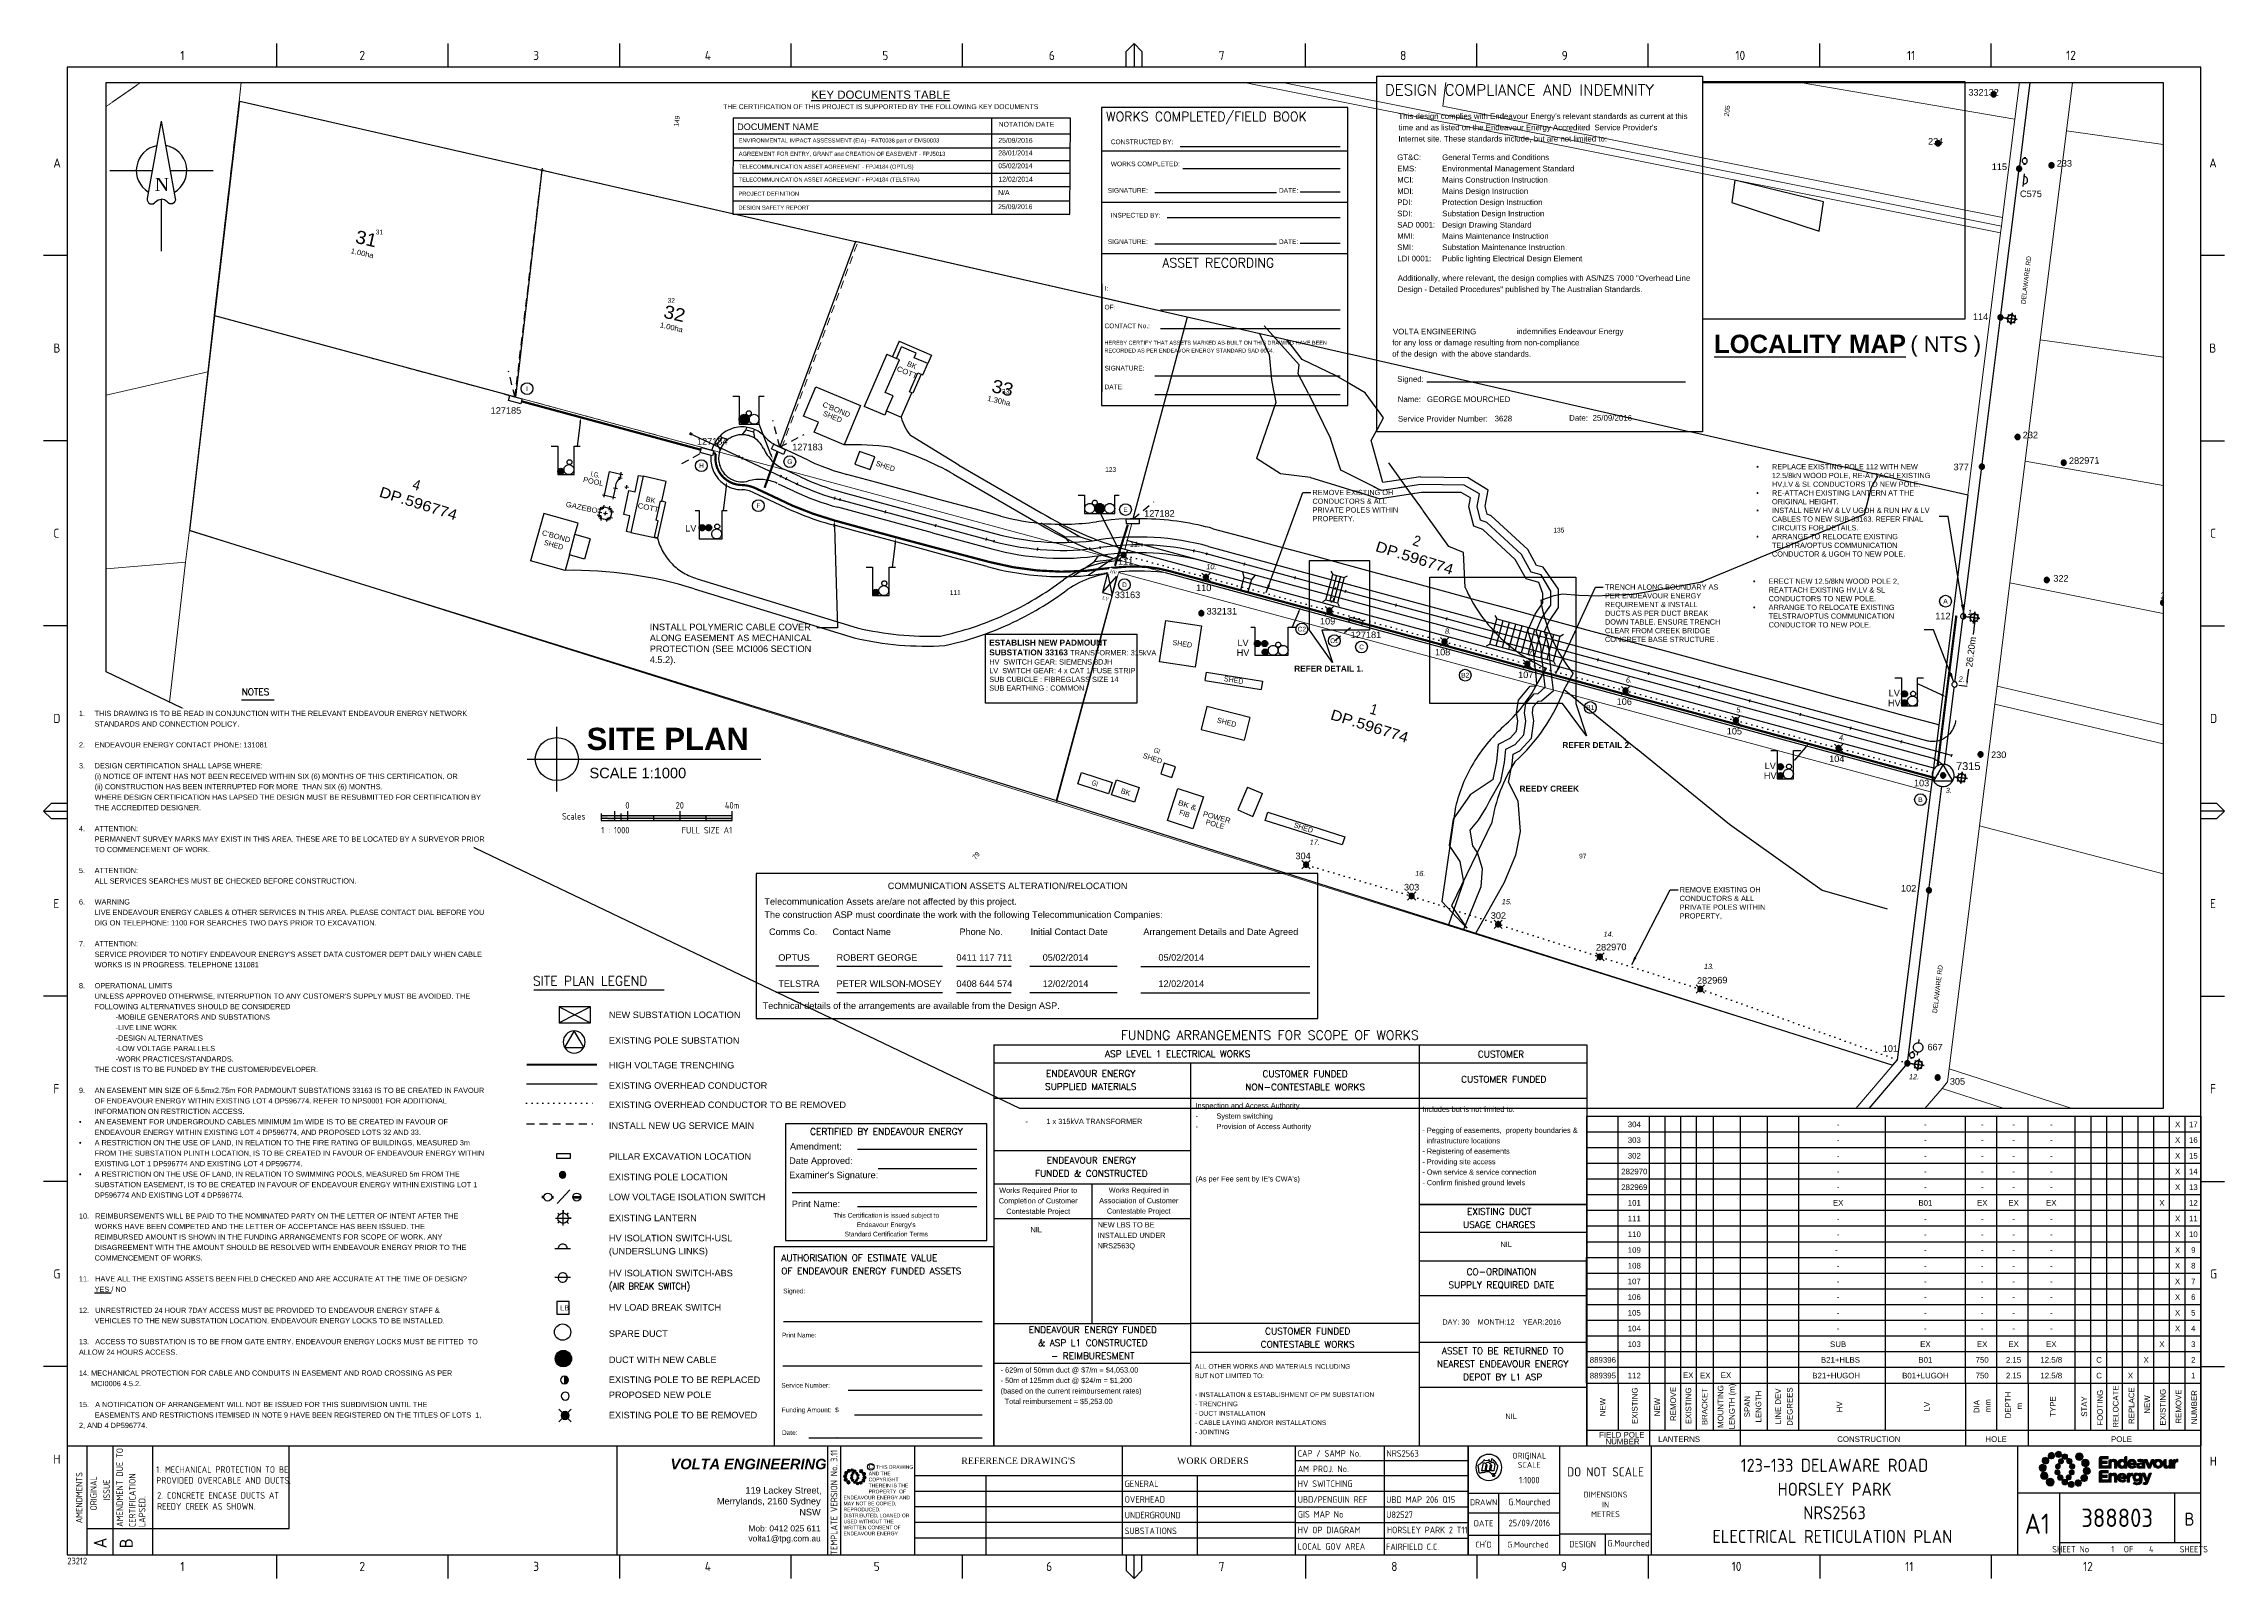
# Paper-space layout 'SHEET 1' of a CAD drawing. Header units: metres, sheet in millimetres. Extents: x -9 to 824, y -5 to 581.
# The model-space entities are those that its viewports show. They can reach past a viewport. Long polylines and large blocks are cut down to what shows.
import ezdxf
from ezdxf import colors
from ezdxf.entities.mleader import LeaderData, LeaderLine
from ezdxf.enums import TextEntityAlignment as Align
from ezdxf.math import Vec2, Vec3

# ---------------------------------------------------------------- set-up
doc = ezdxf.new("R2010")
doc.units = ezdxf.units.M
for name, pattern in [('Cable Remove', [2, 0, -2]), ('Dash', [5, 3, -2]), ('HIDDEN', [0.375, 0.25, -0.125]), ('HIDDEN2', [0.1875, 0.125, -0.0625])]:
    doc.linetypes.add(name, pattern=pattern)
for name, color, linetype in [('_User Miscellaneous1', 7, 'Continuous'), ('_User Miscellaneous10', 7, 'Continuous'), ('_User Miscellaneous12', 7, 'Continuous'), ('_User Miscellaneous2', 7, 'Continuous'), ('_User Miscellaneous3', 7, 'Continuous'), ('_User Miscellaneous4', 7, 'Continuous'), ('_User Miscellaneous5', 7, 'Continuous'), ('_User Miscellaneous6', 7, 'Continuous'), ('_User Miscellaneous7', 7, 'Continuous'), ('_User Miscellaneous8', 7, 'Continuous'), ('_User Miscellaneous9', 7, 'Continuous'), ('Duct_SP_NEW', 2, 'Continuous'), ('Equip_LV_NEW', 7, 'Continuous'), ('Equip_SP_HV_EXT', 7, 'Continuous'), ('Equip_SP_HV_NEW', 7, 'Continuous'), ('Equip_SP_LV_EXT', 7, 'Continuous'), ('Equip_SP_SL_EXT', 7, 'Continuous'), ('Notes', 7, 'Continuous'), ('Notes_SP_MISC', 7, 'Continuous'), ('Notes_SP_NEW', 7, 'Continuous'), ('OH_Details_SP_MISC', 7, 'Continuous'), ('Sub_SP_NEW', 7, 'Continuous'), ('Sub_SP_TR_HV_LV_EXT', 7, 'Continuous'), ('SupportsOH_SP_TR_HV_LV_SL_EXT', 7, 'Continuous'), ('SupportsOH_SP_TR_HV_LV_SL_NEW', 7, 'Continuous'), ('SupportsUG_SP_LV_EXT', 7, 'Continuous'), ('Trench_SP_NEW', 7, 'Continuous'), ('UG_Details_SP_MISC', 7, 'Continuous')]:
    doc.layers.add(name, color=color, linetype=linetype)
for name, color, linetype, lineweight in [('Cadastre Developer_SP_EXT', 7, 'Continuous', 5), ('Cadastre Land Parcels_SP_EXT', 7, 'Continuous', 5), ('Cadastre Other Property_SP_EXT', 7, 'HIDDEN', 5), ('Cadastre Roads_SP_EXT', 7, 'Continuous', 5)]:
    doc.layers.add(name, color=color, linetype=linetype, lineweight=lineweight)
doc.layers.add('Viewports', color=6, linetype='Continuous', plot=False)
doc.styles.add('A1-TB$0$ISO', font='iso.shx')
doc.styles.add('ARIAL', font='arial.ttf', dxfattribs={"height": 2})
doc.styles.add('Elec', font='romand__.ttf')
doc.styles.add('iecARIAL', font='arial.ttf', dxfattribs={"height": 2})
doc.styles.add('iecISOCP', font='isocp.shx')
doc.styles.add('iecNAME', font='times.ttf')
doc.styles.add('iecTimesNewRoman', font='times.ttf')
doc.styles.add('POLE_LABEL', font='arial.ttf')
doc.styles.add('RoadName', font='arial.ttf', dxfattribs={"height": 2.5})
doc.styles.get("Standard").update_dxf_attribs({"font": 'arial.ttf'})
doc.linetypes.add('IE Trench HV', pattern='A,7,-0.2,["/",Standard,S=3,R=0,X=0.6,Y=-1.4],-2.5', length=9.7)
doc.dimstyles.new('GISCAD Dim Style', dxfattribs={"dimtxt": 2.5, "dimasz": 3, "dimexe": 1.25, "dimexo": 0.625, "dimtad": 1, "dimtoh": 1, "dimdec": 1, "dimtxsty": 'ARIAL', "dimcen": 2.5, "dimadec": 0, "dimazin": 0, "dimtfac": 1, "dimtdec": 1, "dimtmove": 0, "dimatfit": 3, "dimfxl": 1.25, "dimarcsym": 0})
doc.dimstyles.get("Standard").update_dxf_attribs({"dimtxt": 0.18, "dimasz": 0.18, "dimexe": 0.18, "dimexo": 0.0625, "dimgap": 0.09, "dimtad": 0, "dimtih": 1, "dimtoh": 1, "dimdec": 4, "dimzin": 0, "dimdsep": 46, "dimtxsty": 'Standard', "dimcen": 0.09, "dimadec": 0, "dimazin": 0, "dimtfac": 1, "dimtdec": 4, "dimtofl": 0, "dimtmove": 0, "dimatfit": 3, "dimfxl": 1, "dimtolj": 1, "dimtzin": 0, "dimarcsym": 0})
pattern_1 = [(0, (-0.032, -3.78), (0, 6.985), [5.08, -1.905]), (90, (-0.032, -3.78), (-6.985, 4e-16), [5.08, -1.905])]

# ---------------------------------------------------------------- blocks, each defined once
blk = doc.blocks.new('NorthPnt 11(NP11)')
for p, q in [((-19.7, 0.02), (-3.49, 0)), ((3.32, 0), (19.7, -0.02)), ((-0.08, -10.94), (-0.08, -30.8))]:
    blk.add_line(p, q)
for points in [[(-0.08, 18.81), (-5.43, -10.68, 0.877048), (-2.29, -11.9, -0.1543), (-0.08, -10.94, 0.090511)], [(-0.08, 18.81), (5.26, -10.68, -0.877048), (2.13, -11.9, 0.1543), (-0.08, -10.94, -0.090511)]]:
    blk.add_lwpolyline(points, format="xyb")
for start, end in [(100.5988, 238.86433), (300.09942, 80.43745)]:
    blk.add_arc((0, 0), 9.64, start, end)
at = {"color": 7, "style": 'iecNAME'}
blk.add_text('N', height=5.02, dxfattribs=at).set_placement((-2.62, -7.82))
blk = doc.blocks.new('EE_LOGO_SMALL')
at = {"layer": 'Notes'}
h = blk.add_hatch(color=256, dxfattribs=at)
edge = h.paths.add_edge_path()
edge.add_spline(control_points=[(-8.4, 2), (-9.2, 2), (-9.8, 1.4), (-9.8, 0.7), (-9.9, -0.1), (-9.3, -0.7), (-8.6, -0.8), (-7.8, -0.8), (-7.2, -0.2), (-7.1, 0.5), (-7.1, 1.3), (-7.7, 1.9), (-8.4, 2)], knot_values=[0, 0, 0, 0, 1, 1, 1, 2, 2, 2, 3, 3, 3, 4, 4, 4, 4], degree=3, periodic=0)
h = blk.add_hatch(color=256, dxfattribs=at)
edge = h.paths.add_edge_path()
edge.add_spline(control_points=[(-6.8, 4.5), (-7.4, 4.8), (-8.2, 4.6), (-8.6, 4), (-8.9, 3.4), (-8.7, 2.6), (-8.1, 2.2), (-7.5, 1.9), (-6.7, 2.1), (-6.3, 2.7), (-6, 3.3), (-6.2, 4.1), (-6.8, 4.5)], knot_values=[0, 0, 0, 0, 1, 1, 1, 2, 2, 2, 3, 3, 3, 4, 4, 4, 4], degree=3, periodic=0)
h = blk.add_hatch(color=256, dxfattribs=at)
edge = h.paths.add_edge_path()
edge.add_spline(control_points=[(-4.2, 5.9), (-4.6, 6.5), (-5.3, 6.6), (-5.9, 6.3), (-6.4, 5.9), (-6.6, 5.1), (-6.2, 4.6), (-5.9, 4), (-5.1, 3.8), (-4.6, 4.2), (-4, 4.6), (-3.8, 5.3), (-4.2, 5.9)], knot_values=[0, 0, 0, 0, 1, 1, 1, 2, 2, 2, 3, 3, 3, 4, 4, 4, 4], degree=3, periodic=0)
h = blk.add_hatch(color=256, dxfattribs=at)
edge = h.paths.add_edge_path()
edge.add_spline(control_points=[(-1.3, 5.9), (-1.4, 6.5), (-2, 7), (-2.6, 6.9), (-3.3, 6.9), (-3.7, 6.3), (-3.7, 5.6), (-3.6, 5), (-3, 4.5), (-2.4, 4.6), (-1.7, 4.7), (-1.3, 5.2), (-1.3, 5.9)], knot_values=[0, 0, 0, 0, 1, 1, 1, 2, 2, 2, 3, 3, 3, 4, 4, 4, 4], degree=3, periodic=0)
h = blk.add_hatch(color=256, dxfattribs=at)
edge = h.paths.add_edge_path()
edge.add_spline(control_points=[(-2.5, 2.1), (-3, 2.2), (-3.5, 1.9), (-3.6, 1.3), (-3.7, 0.8), (-3.4, 0.3), (-2.9, 0.2), (-2.4, 0.1), (-1.9, 0.4), (-1.8, 0.9), (-1.7, 1.5), (-2, 2), (-2.5, 2.1)], knot_values=[0, 0, 0, 0, 1, 1, 1, 2, 2, 2, 3, 3, 3, 4, 4, 4, 4], degree=3, periodic=0)
h = blk.add_hatch(color=256, dxfattribs=at)
edge = h.paths.add_edge_path()
edge.add_spline(control_points=[(1, 4.9), (1, 4.3), (0.5, 3.8), (-0.1, 3.8), (-0.7, 3.8), (-1.2, 4.3), (-1.2, 4.9), (-1.2, 5.5), (-0.7, 6), (-0.1, 6), (0.5, 6), (1, 5.5), (1, 4.9)], knot_values=[0, 0, 0, 0, 1, 1, 1, 2, 2, 2, 3, 3, 3, 4, 4, 4, 4], degree=3, periodic=0)
edge = h.paths.add_edge_path()
edge.add_spline(control_points=[(-1.4, 4), (-1.9, 4.1), (-2.4, 3.8), (-2.5, 3.3), (-2.6, 2.7), (-2.3, 2.2), (-1.8, 2.1), (-1.3, 2), (-0.7, 2.3), (-0.6, 2.9), (-0.5, 3.4), (-0.9, 3.9), (-1.4, 4)], knot_values=[0, 0, 0, 0, 1, 1, 1, 2, 2, 2, 3, 3, 3, 4, 4, 4, 4], degree=3, periodic=0)
h = blk.add_hatch(color=256, dxfattribs=at)
edge = h.paths.add_edge_path()
edge.add_spline(control_points=[(2.3, 2.4), (2.8, 2.8), (2.8, 3.4), (2.4, 3.9), (2, 4.3), (1.4, 4.3), (0.9, 3.9), (0.5, 3.6), (0.5, 2.9), (0.9, 2.5), (1.2, 2), (1.9, 2), (2.3, 2.4)], knot_values=[0, 0, 0, 0, 1, 1, 1, 2, 2, 2, 3, 3, 3, 4, 4, 4, 4], degree=3, periodic=0)
edge = h.paths.add_edge_path()
edge.add_spline(control_points=[(1, 4.9), (1, 4.3), (0.5, 3.8), (-0.1, 3.8), (-0.7, 3.8), (-1.2, 4.3), (-1.2, 4.9), (-1.2, 5.5), (-0.7, 6), (-0.1, 6), (0.5, 6), (1, 5.5), (1, 4.9)], knot_values=[0, 0, 0, 0, 1, 1, 1, 2, 2, 2, 3, 3, 3, 4, 4, 4, 4], degree=3, periodic=0)
h = blk.add_hatch(color=256, dxfattribs=at)
edge = h.paths.add_edge_path()
edge.add_spline(control_points=[(1, 4.9), (1, 4.3), (0.5, 3.8), (-0.1, 3.8), (-0.7, 3.8), (-1.2, 4.3), (-1.2, 4.9), (-1.2, 5.5), (-0.7, 6), (-0.1, 6), (0.5, 6), (1, 5.5), (1, 4.9)], knot_values=[0, 0, 0, 0, 1, 1, 1, 2, 2, 2, 3, 3, 3, 4, 4, 4, 4], degree=3, periodic=0)
edge = h.paths.add_edge_path(flags=16)
edge.add_spline(control_points=[(1, 4.9), (1, 4.3), (0.5, 3.8), (-0.1, 3.8), (-0.7, 3.8), (-1.2, 4.3), (-1.2, 4.9), (-1.2, 5.5), (-0.7, 6), (-0.1, 6), (0.5, 6), (1, 5.5), (1, 4.9)], knot_values=[0, 0, 0, 0, 1, 1, 1, 2, 2, 2, 3, 3, 3, 4, 4, 4, 4], degree=3, periodic=0)
h = blk.add_hatch(color=256, dxfattribs=at)
edge = h.paths.add_edge_path()
edge.add_spline(control_points=[(3, 0.2), (3.5, 0.3), (3.8, 0.9), (3.7, 1.4), (3.6, 1.9), (3, 2.3), (2.5, 2.1), (1.9, 2), (1.6, 1.4), (1.8, 0.9), (1.9, 0.4), (2.5, 0.1), (3, 0.2)], knot_values=[0, 0, 0, 0, 1, 1, 1, 2, 2, 2, 3, 3, 3, 4, 4, 4, 4], degree=3, periodic=0)
h = blk.add_hatch(color=256, dxfattribs=at)
edge = h.paths.add_edge_path()
edge.add_spline(control_points=[(7, 4.9), (7, 4), (6.3, 3.4), (5.5, 3.4), (4.6, 3.4), (4, 4), (4, 4.9), (4, 5.7), (4.6, 6.4), (5.5, 6.4), (6.3, 6.4), (7, 5.7), (7, 4.9)], knot_values=[0, 0, 0, 0, 1, 1, 1, 2, 2, 2, 3, 3, 3, 4, 4, 4, 4], degree=3, periodic=0)
h = blk.add_hatch(color=256, dxfattribs=at)
edge = h.paths.add_edge_path()
edge.add_spline(control_points=[(8.4, 1.1), (9.1, 1.5), (9.4, 2.3), (9.1, 3), (8.8, 3.7), (7.9, 4.1), (7.2, 3.8), (6.5, 3.4), (6.2, 2.6), (6.5, 1.9), (6.8, 1.2), (7.7, 0.8), (8.4, 1.1)], knot_values=[0, 0, 0, 0, 1, 1, 1, 2, 2, 2, 3, 3, 3, 4, 4, 4, 4], degree=3, periodic=0)
h = blk.add_hatch(color=256, dxfattribs=at)
edge = h.paths.add_edge_path()
edge.add_spline(control_points=[(8.3, -1.9), (9, -1.9), (9.7, -1.4), (9.7, -0.6), (9.7, 0.1), (9.2, 0.8), (8.4, 0.8), (7.7, 0.8), (7, 0.3), (7, -0.5), (6.9, -1.2), (7.5, -1.9), (8.3, -1.9)], knot_values=[0, 0, 0, 0, 1, 1, 1, 2, 2, 2, 3, 3, 3, 4, 4, 4, 4], degree=3, periodic=0)
h = blk.add_hatch(color=256, dxfattribs=at)
edge = h.paths.add_edge_path()
edge.add_spline(control_points=[(-8.5, -1.1), (-9.2, -1.4), (-9.6, -2.3), (-9.3, -3), (-8.9, -3.7), (-8.1, -4), (-7.4, -3.7), (-6.7, -3.4), (-6.3, -2.5), (-6.6, -1.8), (-7, -1.1), (-7.8, -0.8), (-8.5, -1.1)], knot_values=[0, 0, 0, 0, 1, 1, 1, 2, 2, 2, 3, 3, 3, 4, 4, 4, 4], degree=3, periodic=0)
h = blk.add_hatch(color=256, dxfattribs=at)
edge = h.paths.add_edge_path()
edge.add_spline(control_points=[(-7.1, -4.8), (-7.1, -4), (-6.5, -3.3), (-5.6, -3.3), (-4.8, -3.3), (-4.1, -4), (-4.1, -4.8), (-4.1, -5.7), (-4.8, -6.3), (-5.6, -6.3), (-6.5, -6.3), (-7.1, -5.7), (-7.1, -4.8)], knot_values=[0, 0, 0, 0, 1, 1, 1, 2, 2, 2, 3, 3, 3, 4, 4, 4, 4], degree=3, periodic=0)
h = blk.add_hatch(color=256, dxfattribs=at)
edge = h.paths.add_edge_path()
edge.add_spline(control_points=[(-3.1, -0.2), (-3.7, -0.3), (-4, -0.8), (-3.8, -1.4), (-3.7, -1.9), (-3.2, -2.2), (-2.6, -2.1), (-2.1, -1.9), (-1.8, -1.4), (-1.9, -0.9), (-2.1, -0.3), (-2.6, 0), (-3.1, -0.2)], knot_values=[0, 0, 0, 0, 1, 1, 1, 2, 2, 2, 3, 3, 3, 4, 4, 4, 4], degree=3, periodic=0)
h = blk.add_hatch(color=256, dxfattribs=at)
edge = h.paths.add_edge_path()
edge.add_spline(control_points=[(-2.5, -2.3), (-2.9, -2.7), (-3, -3.4), (-2.6, -3.8), (-2.2, -4.2), (-1.5, -4.3), (-1.1, -3.9), (-0.7, -3.5), (-0.6, -2.8), (-1, -2.4), (-1.4, -2), (-2, -1.9), (-2.5, -2.3)], knot_values=[0, 0, 0, 0, 1, 1, 1, 2, 2, 2, 3, 3, 3, 4, 4, 4, 4], degree=3, periodic=0)
h = blk.add_hatch(color=256, dxfattribs=at)
edge = h.paths.add_edge_path()
edge.add_spline(control_points=[(-1.2, -4.8), (-1.2, -4.2), (-0.7, -3.7), (-0.1, -3.7), (0.5, -3.7), (1, -4.2), (1, -4.8), (1, -5.4), (0.5, -5.9), (-0.1, -5.9), (-0.7, -5.9), (-1.2, -5.4), (-1.2, -4.8)], knot_values=[0, 0, 0, 0, 1, 1, 1, 2, 2, 2, 3, 3, 3, 4, 4, 4, 4], degree=3, periodic=0)
h = blk.add_hatch(color=256, dxfattribs=at)
edge = h.paths.add_edge_path()
edge.add_spline(control_points=[(1.2, -3.9), (1.7, -4.1), (2.2, -3.7), (2.3, -3.2), (2.5, -2.7), (2.1, -2.2), (1.6, -2.1), (1.1, -2), (0.6, -2.3), (0.5, -2.8), (0.4, -3.3), (0.7, -3.8), (1.2, -3.9)], knot_values=[0, 0, 0, 0, 1, 1, 1, 2, 2, 2, 3, 3, 3, 4, 4, 4, 4], degree=3, periodic=0)
h = blk.add_hatch(color=256, dxfattribs=at)
edge = h.paths.add_edge_path()
edge.add_spline(control_points=[(1.2, -5.8), (1.3, -6.5), (1.8, -6.9), (2.5, -6.9), (3.1, -6.8), (3.6, -6.2), (3.5, -5.6), (3.4, -5), (2.9, -4.5), (2.2, -4.6), (1.6, -4.6), (1.1, -5.2), (1.2, -5.8)], knot_values=[0, 0, 0, 0, 1, 1, 1, 2, 2, 2, 3, 3, 3, 4, 4, 4, 4], degree=3, periodic=0)
h = blk.add_hatch(color=256, dxfattribs=at)
edge = h.paths.add_edge_path()
edge.add_spline(control_points=[(2.4, -2), (2.9, -2.1), (3.4, -1.8), (3.5, -1.3), (3.6, -0.8), (3.3, -0.3), (2.8, -0.2), (2.2, -0.1), (1.7, -0.4), (1.6, -0.9), (1.5, -1.4), (1.8, -1.9), (2.4, -2)], knot_values=[0, 0, 0, 0, 1, 1, 1, 2, 2, 2, 3, 3, 3, 4, 4, 4, 4], degree=3, periodic=0)
h = blk.add_hatch(color=256, dxfattribs=at)
edge = h.paths.add_edge_path()
edge.add_spline(control_points=[(4, -5.8), (4.4, -6.4), (5.2, -6.6), (5.7, -6.2), (6.3, -5.8), (6.5, -5.1), (6.1, -4.5), (5.7, -4), (5, -3.8), (4.4, -4.2), (3.8, -4.5), (3.7, -5.3), (4, -5.8)], knot_values=[0, 0, 0, 0, 1, 1, 1, 2, 2, 2, 3, 3, 3, 4, 4, 4, 4], degree=3, periodic=0)
h = blk.add_hatch(color=256, dxfattribs=at)
edge = h.paths.add_edge_path()
edge.add_spline(control_points=[(6.7, -4.4), (7.3, -4.8), (8.1, -4.6), (8.4, -4), (8.8, -3.3), (8.6, -2.6), (8, -2.2), (7.3, -1.8), (6.6, -2.1), (6.2, -2.7), (5.8, -3.3), (6, -4.1), (6.7, -4.4)], knot_values=[0, 0, 0, 0, 1, 1, 1, 2, 2, 2, 3, 3, 3, 4, 4, 4, 4], degree=3, periodic=0)
at = {"layer": 'Notes', "lineweight": 0}
for points in [[(1.8, 2.1), (1.8, 2.1)], [(-2, -2.1), (-2, -2.1)]]:
    blk.add_lwpolyline(points, dxfattribs=at)
for points in [[(-8.4, 2), (-9.2, 2), (-9.8, 1.4), (-9.8, 0.7), (-9.9, -0.1), (-9.3, -0.7), (-8.6, -0.8), (-7.8, -0.8), (-7.2, -0.2), (-7.1, 0.5), (-7.1, 1.3), (-7.7, 1.9), (-8.4, 2)], [(-6.8, 4.5), (-7.4, 4.8), (-8.2, 4.6), (-8.6, 4), (-8.9, 3.4), (-8.7, 2.6), (-8.1, 2.2), (-7.5, 1.9), (-6.7, 2.1), (-6.3, 2.7), (-6, 3.3), (-6.2, 4.1), (-6.8, 4.5)], [(-4.2, 5.9), (-4.6, 6.5), (-5.3, 6.6), (-5.9, 6.3), (-6.4, 5.9), (-6.6, 5.1), (-6.2, 4.6), (-5.9, 4), (-5.1, 3.8), (-4.6, 4.2), (-4, 4.6), (-3.8, 5.3), (-4.2, 5.9)], [(-1.3, 5.9), (-1.4, 6.5), (-2, 7), (-2.6, 6.9), (-3.3, 6.9), (-3.7, 6.3), (-3.7, 5.6), (-3.6, 5), (-3, 4.5), (-2.4, 4.6), (-1.7, 4.7), (-1.3, 5.2), (-1.3, 5.9)], [(-2.5, 2.1), (-3, 2.2), (-3.5, 1.9), (-3.6, 1.3), (-3.7, 0.8), (-3.4, 0.3), (-2.9, 0.2), (-2.4, 0.1), (-1.9, 0.4), (-1.8, 0.9), (-1.7, 1.5), (-2, 2), (-2.5, 2.1)], [(-1.4, 4), (-1.9, 4.1), (-2.4, 3.8), (-2.5, 3.3), (-2.6, 2.7), (-2.3, 2.2), (-1.8, 2.1), (-1.3, 2), (-0.7, 2.3), (-0.6, 2.9), (-0.5, 3.4), (-0.9, 3.9), (-1.4, 4)], [(1, 4.9), (1, 4.3), (0.5, 3.8), (-0.1, 3.8), (-0.7, 3.8), (-1.2, 4.3), (-1.2, 4.9), (-1.2, 5.5), (-0.7, 6), (-0.1, 6), (0.5, 6), (1, 5.5), (1, 4.9)], [(1, 4.9), (1, 4.3), (0.5, 3.8), (-0.1, 3.8), (-0.7, 3.8), (-1.2, 4.3), (-1.2, 4.9), (-1.2, 5.5), (-0.7, 6), (-0.1, 6), (0.5, 6), (1, 5.5), (1, 4.9)], [(2.3, 2.4), (2.8, 2.8), (2.8, 3.4), (2.4, 3.9), (2, 4.3), (1.4, 4.3), (0.9, 3.9), (0.5, 3.6), (0.5, 2.9), (0.9, 2.5), (1.2, 2), (1.9, 2), (2.3, 2.4)], [(3, 0.2), (3.5, 0.3), (3.8, 0.9), (3.7, 1.4), (3.6, 1.9), (3, 2.3), (2.5, 2.1), (1.9, 2), (1.6, 1.4), (1.8, 0.9), (1.9, 0.4), (2.5, 0.1), (3, 0.2)], [(7, 4.9), (7, 4), (6.3, 3.4), (5.5, 3.4), (4.6, 3.4), (4, 4), (4, 4.9), (4, 5.7), (4.6, 6.4), (5.5, 6.4), (6.3, 6.4), (7, 5.7), (7, 4.9)], [(8.4, 1.1), (9.1, 1.5), (9.4, 2.3), (9.1, 3), (8.8, 3.7), (7.9, 4.1), (7.2, 3.8), (6.5, 3.4), (6.2, 2.6), (6.5, 1.9), (6.8, 1.2), (7.7, 0.8), (8.4, 1.1)], [(8.3, -1.9), (9, -1.9), (9.7, -1.4), (9.7, -0.6), (9.7, 0.1), (9.2, 0.8), (8.4, 0.8), (7.7, 0.8), (7, 0.3), (7, -0.5), (6.9, -1.2), (7.5, -1.9), (8.3, -1.9)], [(-8.5, -1.1), (-9.2, -1.4), (-9.6, -2.3), (-9.3, -3), (-8.9, -3.7), (-8.1, -4), (-7.4, -3.7), (-6.7, -3.4), (-6.3, -2.5), (-6.6, -1.8), (-7, -1.1), (-7.8, -0.8), (-8.5, -1.1)], [(-7.1, -4.8), (-7.1, -4), (-6.5, -3.3), (-5.6, -3.3), (-4.8, -3.3), (-4.1, -4), (-4.1, -4.8), (-4.1, -5.7), (-4.8, -6.3), (-5.6, -6.3), (-6.5, -6.3), (-7.1, -5.7), (-7.1, -4.8)], [(-3.1, -0.2), (-3.7, -0.3), (-4, -0.8), (-3.8, -1.4), (-3.7, -1.9), (-3.2, -2.2), (-2.6, -2.1), (-2.1, -1.9), (-1.8, -1.4), (-1.9, -0.9), (-2.1, -0.3), (-2.6, 0), (-3.1, -0.2)], [(-2.5, -2.3), (-2.9, -2.7), (-3, -3.4), (-2.6, -3.8), (-2.2, -4.2), (-1.5, -4.3), (-1.1, -3.9), (-0.7, -3.5), (-0.6, -2.8), (-1, -2.4), (-1.4, -2), (-2, -1.9), (-2.5, -2.3)], [(-1.2, -4.8), (-1.2, -4.2), (-0.7, -3.7), (-0.1, -3.7), (0.5, -3.7), (1, -4.2), (1, -4.8), (1, -5.4), (0.5, -5.9), (-0.1, -5.9), (-0.7, -5.9), (-1.2, -5.4), (-1.2, -4.8)], [(1.2, -3.9), (1.7, -4.1), (2.2, -3.7), (2.3, -3.2), (2.5, -2.7), (2.1, -2.2), (1.6, -2.1), (1.1, -2), (0.6, -2.3), (0.5, -2.8), (0.4, -3.3), (0.7, -3.8), (1.2, -3.9)], [(1.2, -5.8), (1.3, -6.5), (1.8, -6.9), (2.5, -6.9), (3.1, -6.8), (3.6, -6.2), (3.5, -5.6), (3.4, -5), (2.9, -4.5), (2.2, -4.6), (1.6, -4.6), (1.1, -5.2), (1.2, -5.8)], [(2.4, -2), (2.9, -2.1), (3.4, -1.8), (3.5, -1.3), (3.6, -0.8), (3.3, -0.3), (2.8, -0.2), (2.2, -0.1), (1.7, -0.4), (1.6, -0.9), (1.5, -1.4), (1.8, -1.9), (2.4, -2)], [(4, -5.8), (4.4, -6.4), (5.2, -6.6), (5.7, -6.2), (6.3, -5.8), (6.5, -5.1), (6.1, -4.5), (5.7, -4), (5, -3.8), (4.4, -4.2), (3.8, -4.5), (3.7, -5.3), (4, -5.8)], [(6.7, -4.4), (7.3, -4.8), (8.1, -4.6), (8.4, -4), (8.8, -3.3), (8.6, -2.6), (8, -2.2), (7.3, -1.8), (6.6, -2.1), (6.2, -2.7), (5.8, -3.3), (6, -4.1), (6.7, -4.4)]]:
    blk.add_open_spline(points, degree=3, knots=[0, 0, 0, 0, 1, 1, 1, 2, 2, 2, 3, 3, 3, 4, 4, 4, 4], dxfattribs=at)
blk = doc.blocks.new('EE_COPYRIGHT_A1')
at = {"layer": 'Notes'}
blk.add_circle((9.53, -0.82), 1.15, dxfattribs=at)
at = {"xscale": 0.4, "yscale": 0.4, "zscale": 0.4}
blk.add_blockref('EE_LOGO_SMALL', (3.96, -4.29), dxfattribs=at)
at = {"layer": 'Notes', "insert": (0, 0), "char_height": 1.25, "width": 24.1208, "attachment_point": 1, "style": 'ARIAL'}
blk.add_mtext('\\pt8.75;               ^I{\\H1.2x;C } THIS DRAWING\\P\\pi-8.75,l8.75,t8.75,20;       ^IAND THE ^I\\P\\pi0,t8.75;COPYRIGHT\\P\\pi-8.75,t1.25,8.75;^I^ITHEREIN IS THE PROPERTY  OF \\P\\pi0,l0,t1.25;ENDEAVOUR ENERGY AND MAY NOT BE COPIED, REPRODUCED, DISTRIBUTED, LOANED OR USED WITHOUT THE WRITTEN CONSENT OF ENDEAVOUR ENERGY', dxfattribs=at)
blk = doc.blocks.new('EE_LOGO')
h = blk.add_hatch(color=7)
edge = h.paths.add_edge_path()
edge.add_spline(control_points=[(-25.34, 1.94), (-26.08, 1.98), (-26.72, 1.41), (-26.77, 0.66), (-26.81, -0.09), (-26.24, -0.72), (-25.49, -0.77), (-24.74, -0.81), (-24.1, -0.24), (-24.06, 0.51), (-24.02, 1.25), (-24.59, 1.89), (-25.34, 1.94)], knot_values=[0, 0, 0, 0, 1, 1, 1, 2, 2, 2, 3, 3, 3, 4, 4, 4, 4], degree=3, periodic=0)
h = blk.add_hatch(color=7)
edge = h.paths.add_edge_path()
edge.add_spline(control_points=[(-23.73, 4.46), (-24.34, 4.81), (-25.13, 4.61), (-25.49, 3.99), (-25.85, 3.38), (-25.64, 2.59), (-25.03, 2.23), (-24.41, 1.87), (-23.63, 2.08), (-23.27, 2.69), (-22.91, 3.31), (-23.12, 4.1), (-23.73, 4.46)], knot_values=[0, 0, 0, 0, 1, 1, 1, 2, 2, 2, 3, 3, 3, 4, 4, 4, 4], degree=3, periodic=0)
h = blk.add_hatch(color=7)
edge = h.paths.add_edge_path()
edge.add_spline(control_points=[(-21.12, 5.87), (-21.48, 6.44), (-22.24, 6.61), (-22.81, 6.24), (-23.37, 5.88), (-23.54, 5.12), (-23.17, 4.55), (-22.81, 3.98), (-22.05, 3.82), (-21.48, 4.19), (-20.92, 4.55), (-20.75, 5.31), (-21.12, 5.87)], knot_values=[0, 0, 0, 0, 1, 1, 1, 2, 2, 2, 3, 3, 3, 4, 4, 4, 4], degree=3, periodic=0)
h = blk.add_hatch(color=7)
edge = h.paths.add_edge_path()
edge.add_spline(control_points=[(-19.43, 2.06), (-19.94, 2.17), (-20.44, 1.84), (-20.55, 1.33), (-20.66, 0.82), (-20.34, 0.32), (-19.83, 0.21), (-19.32, 0.1), (-18.81, 0.42), (-18.71, 0.93), (-18.59, 1.44), (-18.92, 1.95), (-19.43, 2.06)], knot_values=[0, 0, 0, 0, 1, 1, 1, 2, 2, 2, 3, 3, 3, 4, 4, 4, 4], degree=3, periodic=0)
h = blk.add_hatch(color=7)
edge = h.paths.add_edge_path()
edge.add_spline(control_points=[(-18.27, 5.87), (-18.34, 6.5), (-18.91, 6.97), (-19.54, 6.9), (-20.18, 6.84), (-20.65, 6.27), (-20.58, 5.63), (-20.52, 4.99), (-19.95, 4.53), (-19.31, 4.59), (-18.67, 4.66), (-18.21, 5.23), (-18.27, 5.87)], knot_values=[0, 0, 0, 0, 1, 1, 1, 2, 2, 2, 3, 3, 3, 4, 4, 4, 4], degree=3, periodic=0)
h = blk.add_hatch(color=7)
edge = h.paths.add_edge_path()
edge.add_spline(control_points=[(-15.91, 4.86), (-15.91, 4.26), (-16.4, 3.77), (-17, 3.77), (-17.6, 3.77), (-18.08, 4.26), (-18.08, 4.86), (-18.08, 5.46), (-17.6, 5.95), (-17, 5.95), (-16.4, 5.95), (-15.91, 5.46), (-15.91, 4.86)], knot_values=[0, 0, 0, 0, 1, 1, 1, 2, 2, 2, 3, 3, 3, 4, 4, 4, 4], degree=3, periodic=0)
edge = h.paths.add_edge_path()
edge.add_spline(control_points=[(-18.29, 3.97), (-18.8, 4.08), (-19.3, 3.76), (-19.41, 3.25), (-19.52, 2.74), (-19.2, 2.23), (-18.69, 2.12), (-18.18, 2.01), (-17.67, 2.33), (-17.56, 2.84), (-17.45, 3.35), (-17.78, 3.86), (-18.29, 3.97)], knot_values=[0, 0, 0, 0, 1, 1, 1, 2, 2, 2, 3, 3, 3, 4, 4, 4, 4], degree=3, periodic=0)
h = blk.add_hatch(color=7)
edge = h.paths.add_edge_path()
edge.add_spline(control_points=[(-14.59, 2.36), (-14.16, 2.75), (-14.12, 3.41), (-14.51, 3.84), (-14.89, 4.27), (-15.55, 4.31), (-15.99, 3.93), (-16.42, 3.54), (-16.46, 2.88), (-16.07, 2.45), (-15.69, 2.01), (-15.02, 1.98), (-14.59, 2.36)], knot_values=[0, 0, 0, 0, 1, 1, 1, 2, 2, 2, 3, 3, 3, 4, 4, 4, 4], degree=3, periodic=0)
edge = h.paths.add_edge_path()
edge.add_spline(control_points=[(-15.91, 4.86), (-15.91, 4.26), (-16.4, 3.77), (-17, 3.77), (-17.6, 3.77), (-18.08, 4.26), (-18.08, 4.86), (-18.08, 5.46), (-17.6, 5.95), (-17, 5.95), (-16.4, 5.95), (-15.91, 5.46), (-15.91, 4.86)], knot_values=[0, 0, 0, 0, 1, 1, 1, 2, 2, 2, 3, 3, 3, 4, 4, 4, 4], degree=3, periodic=0)
h = blk.add_hatch(color=7)
edge = h.paths.add_edge_path()
edge.add_spline(control_points=[(-15.91, 4.86), (-15.91, 4.26), (-16.4, 3.77), (-17, 3.77), (-17.6, 3.77), (-18.08, 4.26), (-18.08, 4.86), (-18.08, 5.46), (-17.6, 5.95), (-17, 5.95), (-16.4, 5.95), (-15.91, 5.46), (-15.91, 4.86)], knot_values=[0, 0, 0, 0, 1, 1, 1, 2, 2, 2, 3, 3, 3, 4, 4, 4, 4], degree=3, periodic=0)
edge = h.paths.add_edge_path(flags=16)
edge.add_spline(control_points=[(-15.91, 4.86), (-15.91, 4.26), (-16.4, 3.77), (-17, 3.77), (-17.6, 3.77), (-18.08, 4.26), (-18.08, 4.86), (-18.08, 5.46), (-17.6, 5.95), (-17, 5.95), (-16.4, 5.95), (-15.91, 5.46), (-15.91, 4.86)], knot_values=[0, 0, 0, 0, 1, 1, 1, 2, 2, 2, 3, 3, 3, 4, 4, 4, 4], degree=3, periodic=0)
h = blk.add_hatch(color=7)
edge = h.paths.add_edge_path()
edge.add_spline(control_points=[(-13.94, 0.18), (-13.41, 0.32), (-13.09, 0.87), (-13.23, 1.4), (-13.37, 1.93), (-13.92, 2.25), (-14.45, 2.11), (-14.98, 1.97), (-15.3, 1.42), (-15.16, 0.89), (-15.02, 0.36), (-14.47, 0.04), (-13.94, 0.18)], knot_values=[0, 0, 0, 0, 1, 1, 1, 2, 2, 2, 3, 3, 3, 4, 4, 4, 4], degree=3, periodic=0)
h = blk.add_hatch(color=7)
edge = h.paths.add_edge_path()
edge.add_spline(control_points=[(-9.93, 4.86), (-9.93, 4.03), (-10.61, 3.35), (-11.44, 3.35), (-12.28, 3.35), (-12.95, 4.03), (-12.95, 4.86), (-12.95, 5.69), (-12.28, 6.37), (-11.44, 6.37), (-10.61, 6.37), (-9.93, 5.69), (-9.93, 4.86)], knot_values=[0, 0, 0, 0, 1, 1, 1, 2, 2, 2, 3, 3, 3, 4, 4, 4, 4], degree=3, periodic=0)
h = blk.add_hatch(color=7)
edge = h.paths.add_edge_path()
edge.add_spline(control_points=[(-8.55, 1.13), (-7.83, 1.45), (-7.5, 2.29), (-7.82, 3.01), (-8.14, 3.73), (-8.98, 4.06), (-9.7, 3.74), (-10.42, 3.42), (-10.75, 2.58), (-10.43, 1.86), (-10.11, 1.14), (-9.27, 0.81), (-8.55, 1.13)], knot_values=[0, 0, 0, 0, 1, 1, 1, 2, 2, 2, 3, 3, 3, 4, 4, 4, 4], degree=3, periodic=0)
h = blk.add_hatch(color=7)
edge = h.paths.add_edge_path()
edge.add_spline(control_points=[(-8.66, -1.92), (-7.91, -1.96), (-7.27, -1.39), (-7.23, -0.64), (-7.19, 0.1), (-7.76, 0.74), (-8.51, 0.78), (-9.25, 0.83), (-9.89, 0.26), (-9.94, -0.49), (-9.98, -1.24), (-9.41, -1.88), (-8.66, -1.92)], knot_values=[0, 0, 0, 0, 1, 1, 1, 2, 2, 2, 3, 3, 3, 4, 4, 4, 4], degree=3, periodic=0)
h = blk.add_hatch(color=7)
edge = h.paths.add_edge_path()
edge.add_spline(control_points=[(-3.85, 0.44), (-3.85, 0.44), (-3.85, 4.25), (-3.85, 4.3), (-3.85, 4.35), (-3.85, 4.86), (-3.29, 4.86), (-2.74, 4.86), (-0.49, 4.86), (-0.49, 4.86), (-0.49, 4.86), (-0.49, 4), (-0.49, 4), (-0.49, 4), (-2.89, 4), (-2.89, 4), (-2.89, 4), (-2.89, 3.1), (-2.89, 3.1), (-2.89, 3.1), (-0.8, 3.1), (-0.8, 3.1), (-0.8, 3.1), (-0.8, 2.23), (-0.8, 2.23), (-0.8, 2.23), (-2.89, 2.23), (-2.89, 2.23), (-2.89, 2.23), (-2.89, 1.31), (-2.89, 1.31), (-2.89, 1.31), (-0.49, 1.31), (-0.49, 1.31), (-0.49, 1.31), (-0.49, 0.44), (-0.49, 0.44), (-0.49, 0.44), (-3.85, 0.44), (-3.85, 0.44)], knot_values=[0, 0, 0, 0, 1, 1, 1, 2, 2, 2, 3, 3, 3, 4, 4, 4, 5, 5, 5, 6, 6, 6, 7, 7, 7, 8, 8, 8, 9, 9, 9, 10, 10, 10, 11, 11, 11, 12, 12, 12, 13, 13, 13, 13], degree=3, periodic=0)
h = blk.add_hatch(color=7)
edge = h.paths.add_edge_path()
edge.add_spline(control_points=[(1.94, 0.44), (1.94, 0.44), (1.94, 2.33), (1.94, 2.33), (1.94, 2.78), (1.73, 3.02), (1.36, 3.02), (1, 3.02), (0.76, 2.78), (0.76, 2.33), (0.76, 2.33), (0.76, 0.44), (0.76, 0.44), (0.76, 0.44), (-0.2, 0.44), (-0.2, 0.44), (-0.2, 0.44), (-0.2, 3.21), (-0.2, 3.27), (-0.2, 3.33), (-0.2, 3.82), (0.36, 3.82), (0.76, 3.82), (0.76, 3.82), (0.76, 3.82), (0.76, 3.82), (0.76, 3.35), (0.76, 3.35), (0.98, 3.63), (1.27, 3.89), (1.75, 3.89), (2.48, 3.89), (2.9, 3.41), (2.9, 2.63), (2.9, 2.63), (2.9, 0.44), (2.9, 0.44), (2.9, 0.44), (1.94, 0.44), (1.94, 0.44)], knot_values=[0, 0, 0, 0, 1, 1, 1, 2, 2, 2, 3, 3, 3, 4, 4, 4, 5, 5, 5, 6, 6, 6, 7, 7, 7, 8, 8, 8, 9, 9, 9, 10, 10, 10, 11, 11, 11, 12, 12, 12, 13, 13, 13, 13], degree=3, periodic=0)
h = blk.add_hatch(color=7)
edge = h.paths.add_edge_path(flags=16)
edge.add_spline(control_points=[(5.8, 2.13), (5.8, 2.69), (5.43, 3.07), (4.98, 3.07), (4.53, 3.07), (4.15, 2.7), (4.15, 2.13), (4.15, 2.13), (4.15, 2.12), (4.15, 2.12), (4.15, 1.56), (4.53, 1.19), (4.98, 1.19), (5.43, 1.19), (5.8, 1.56), (5.8, 2.12), (5.8, 2.12), (5.8, 2.13), (5.8, 2.13)], knot_values=[0, 0, 0, 0, 1, 1, 1, 2, 2, 2, 3, 3, 3, 4, 4, 4, 5, 5, 5, 6, 6, 6, 6], degree=3, periodic=0)
edge = h.paths.add_edge_path()
edge.add_spline(control_points=[(5.79, 0.44), (5.79, 0.44), (5.79, 0.92), (5.79, 0.92), (5.55, 0.6), (5.23, 0.37), (4.73, 0.37), (3.94, 0.37), (3.19, 0.99), (3.19, 2.12), (3.19, 2.12), (3.19, 2.13), (3.19, 2.13), (3.19, 3.26), (3.93, 3.88), (4.73, 3.88), (5.24, 3.88), (5.56, 3.65), (5.79, 3.38), (5.79, 3.38), (5.79, 4.27), (5.79, 4.3), (5.79, 4.34), (5.79, 4.86), (6.34, 4.86), (6.73, 4.86), (6.75, 4.86), (6.75, 4.86), (6.75, 4.86), (6.75, 0.44), (6.75, 0.44), (6.75, 0.44), (5.79, 0.44), (5.79, 0.44)], knot_values=[0, 0, 0, 0, 1, 1, 1, 2, 2, 2, 3, 3, 3, 4, 4, 4, 5, 5, 5, 6, 6, 6, 7, 7, 7, 8, 8, 8, 9, 9, 9, 10, 10, 10, 11, 11, 11, 11], degree=3, periodic=0)
h = blk.add_hatch(color=7)
edge = h.paths.add_edge_path()
edge.add_spline(control_points=[(8.69, 3.89), (7.7, 3.89), (7.01, 3.09), (7.01, 2.13), (7.01, 2.13), (7.01, 2.12), (7.01, 2.12), (7.01, 1.08), (7.77, 0.37), (8.78, 0.37), (9.39, 0.37), (9.85, 0.61), (10.16, 1), (10.16, 1), (9.62, 1.48), (9.62, 1.48), (9.35, 1.24), (9.12, 1.14), (8.79, 1.14), (8.33, 1.13), (8, 1.49), (7.95, 1.86), (7.91, 2.18), (7.93, 2.29), (7.95, 2.43), (8.02, 2.85), (8.29, 3.12), (8.69, 3.12), (9.09, 3.12), (9.34, 2.83), (9.4, 2.4), (9.4, 2.4), (8.14, 2.4), (8.14, 2.4), (8.14, 2.4), (8.12, 1.8), (8.64, 1.8), (9.17, 1.8), (10.32, 1.8), (10.32, 1.8), (10.33, 1.89), (10.34, 1.95), (10.34, 2.04), (10.34, 2.04), (10.34, 2.05), (10.34, 2.05), (10.34, 3.01), (9.82, 3.89), (8.69, 3.89)], knot_values=[0, 0, 0, 0, 1, 1, 1, 2, 2, 2, 3, 3, 3, 4, 4, 4, 5, 5, 5, 6, 6, 6, 7, 7, 7, 8, 8, 8, 9, 9, 9, 10, 10, 10, 11, 11, 11, 12, 12, 12, 13, 13, 13, 14, 14, 14, 15, 15, 15, 16, 16, 16, 16], degree=3, periodic=0)
h = blk.add_hatch(color=7)
edge = h.paths.add_edge_path(flags=16)
edge.add_spline(control_points=[(12.69, 1.8), (12.53, 1.88), (12.31, 1.93), (12.08, 1.93), (11.67, 1.93), (11.42, 1.77), (11.42, 1.46), (11.42, 1.46), (11.42, 1.45), (11.42, 1.45), (11.42, 1.19), (11.63, 1.04), (11.94, 1.04), (12.39, 1.04), (12.69, 1.29), (12.69, 1.63), (12.69, 1.63), (12.69, 1.8), (12.69, 1.8)], knot_values=[0, 0, 0, 0, 1, 1, 1, 2, 2, 2, 3, 3, 3, 4, 4, 4, 5, 5, 5, 6, 6, 6, 6], degree=3, periodic=0)
edge = h.paths.add_edge_path()
edge.add_spline(control_points=[(12.67, 0.44), (12.67, 0.44), (12.67, 0.81), (12.67, 0.81), (12.44, 0.55), (12.12, 0.38), (11.65, 0.38), (11.01, 0.38), (10.49, 0.74), (10.49, 1.41), (10.49, 1.41), (10.49, 1.42), (10.49, 1.42), (10.49, 2.16), (11.05, 2.5), (11.85, 2.5), (12.19, 2.5), (12.44, 2.45), (12.68, 2.37), (12.68, 2.37), (12.68, 2.42), (12.68, 2.42), (12.68, 2.82), (12.43, 3.07), (11.95, 3.07), (11.59, 3.07), (11.33, 3), (11.02, 2.89), (11.02, 2.89), (10.78, 3.62), (10.78, 3.62), (11.15, 3.78), (11.52, 3.89), (12.09, 3.89), (13.14, 3.89), (13.6, 3.35), (13.6, 2.43), (13.6, 2.43), (13.6, 0.44), (13.6, 0.44), (13.6, 0.44), (12.67, 0.44), (12.67, 0.44)], knot_values=[0, 0, 0, 0, 1, 1, 1, 2, 2, 2, 3, 3, 3, 4, 4, 4, 5, 5, 5, 6, 6, 6, 7, 7, 7, 8, 8, 8, 9, 9, 9, 10, 10, 10, 11, 11, 11, 12, 12, 12, 13, 13, 13, 14, 14, 14, 14], degree=3, periodic=0)
h = blk.add_hatch(color=7)
edge = h.paths.add_edge_path()
edge.add_spline(control_points=[(15.71, 0.44), (15.71, 0.44), (14.84, 0.44), (14.84, 0.44), (14.84, 0.44), (13.51, 3.83), (13.51, 3.83), (13.51, 3.83), (14.53, 3.83), (14.53, 3.83), (14.53, 3.83), (15.28, 1.58), (15.28, 1.58), (15.28, 1.58), (15.86, 3.3), (15.86, 3.3), (15.86, 3.3), (16.02, 3.83), (16.4, 3.83), (16.78, 3.83), (17.04, 3.83), (17.04, 3.83), (17.04, 3.83), (15.71, 0.44), (15.71, 0.44)], knot_values=[0, 0, 0, 0, 1, 1, 1, 2, 2, 2, 3, 3, 3, 4, 4, 4, 5, 5, 5, 6, 6, 6, 7, 7, 7, 8, 8, 8, 8], degree=3, periodic=0)
h = blk.add_hatch(color=7)
edge = h.paths.add_edge_path(flags=16)
edge.add_spline(control_points=[(19.52, 2.16), (19.52, 2.66), (19.16, 3.09), (18.63, 3.09), (18.08, 3.09), (17.75, 2.67), (17.75, 2.17), (17.75, 2.17), (17.75, 2.16), (17.75, 2.16), (17.75, 1.66), (18.11, 1.22), (18.64, 1.22), (19.19, 1.22), (19.52, 1.65), (19.52, 2.15), (19.52, 2.15), (19.52, 2.16), (19.52, 2.16)], knot_values=[0, 0, 0, 0, 1, 1, 1, 2, 2, 2, 3, 3, 3, 4, 4, 4, 5, 5, 5, 6, 6, 6, 6], degree=3, periodic=0)
edge = h.paths.add_edge_path()
edge.add_spline(control_points=[(18.63, 0.4), (17.58, 0.4), (16.8, 1.17), (16.8, 2.15), (16.8, 2.15), (16.8, 2.16), (16.8, 2.16), (16.8, 3.13), (17.59, 3.92), (18.64, 3.92), (19.69, 3.92), (20.46, 3.14), (20.46, 2.17), (20.46, 2.17), (20.46, 2.16), (20.46, 2.16), (20.46, 1.19), (19.68, 0.4), (18.63, 0.4)], knot_values=[0, 0, 0, 0, 1, 1, 1, 2, 2, 2, 3, 3, 3, 4, 4, 4, 5, 5, 5, 6, 6, 6, 6], degree=3, periodic=0)
h = blk.add_hatch(color=7)
edge = h.paths.add_edge_path()
edge.add_spline(control_points=[(22.86, 0.44), (22.86, 0.44), (22.86, 0.92), (22.86, 0.92), (22.64, 0.64), (22.36, 0.38), (21.87, 0.38), (21.15, 0.38), (20.72, 0.86), (20.72, 1.63), (20.72, 1.63), (20.72, 3.22), (20.72, 3.27), (20.72, 3.32), (20.72, 3.82), (21.28, 3.82), (21.68, 3.82), (21.68, 3.82), (21.68, 3.82), (21.68, 3.82), (21.68, 1.94), (21.68, 1.94), (21.68, 1.48), (21.9, 1.25), (22.26, 1.25), (22.63, 1.25), (22.86, 1.48), (22.86, 1.94), (22.86, 1.94), (22.86, 3.2), (22.86, 3.27), (22.86, 3.34), (22.87, 3.82), (23.42, 3.82), (23.82, 3.82), (23.82, 3.82), (23.82, 3.82), (23.82, 3.82), (23.82, 0.44), (23.82, 0.44), (23.82, 0.44), (22.86, 0.44), (22.86, 0.44)], knot_values=[0, 0, 0, 0, 1, 1, 1, 2, 2, 2, 3, 3, 3, 4, 4, 4, 5, 5, 5, 6, 6, 6, 7, 7, 7, 8, 8, 8, 9, 9, 9, 10, 10, 10, 11, 11, 11, 12, 12, 12, 13, 13, 13, 14, 14, 14, 14], degree=3, periodic=0)
h = blk.add_hatch(color=7)
edge = h.paths.add_edge_path()
edge.add_spline(control_points=[(26.09, 2.88), (25.46, 2.88), (25.06, 2.5), (25.06, 1.69), (25.06, 1.69), (25.06, 0.44), (25.06, 0.44), (25.06, 0.44), (24.1, 0.44), (24.1, 0.44), (24.1, 0.44), (24.1, 3.24), (24.1, 3.27), (24.1, 3.3), (24.1, 3.83), (24.66, 3.83), (25.22, 3.83), (25.06, 3.83), (25.06, 3.83), (25.06, 3.83), (25.06, 3.14), (25.06, 3.14), (25.26, 3.61), (25.58, 3.91), (26.14, 3.89), (26.14, 3.89), (26.14, 2.88), (26.14, 2.88), (26.14, 2.88), (26.09, 2.88), (26.09, 2.88)], knot_values=[0, 0, 0, 0, 1, 1, 1, 2, 2, 2, 3, 3, 3, 4, 4, 4, 5, 5, 5, 6, 6, 6, 7, 7, 7, 8, 8, 8, 9, 9, 9, 10, 10, 10, 10], degree=3, periodic=0)
h = blk.add_hatch(color=7)
edge = h.paths.add_edge_path()
edge.add_spline(control_points=[(-25.45, -1.11), (-26.17, -1.43), (-26.5, -2.27), (-26.18, -2.99), (-25.86, -3.71), (-25.02, -4.04), (-24.3, -3.72), (-23.58, -3.4), (-23.25, -2.56), (-23.57, -1.84), (-23.88, -1.12), (-24.72, -0.79), (-25.45, -1.11)], knot_values=[0, 0, 0, 0, 1, 1, 1, 2, 2, 2, 3, 3, 3, 4, 4, 4, 4], degree=3, periodic=0)
h = blk.add_hatch(color=7)
edge = h.paths.add_edge_path()
edge.add_spline(control_points=[(-24.06, -4.84), (-24.06, -4.01), (-23.39, -3.33), (-22.55, -3.33), (-21.72, -3.33), (-21.04, -4.01), (-21.04, -4.84), (-21.04, -5.68), (-21.72, -6.35), (-22.55, -6.35), (-23.39, -6.35), (-24.06, -5.68), (-24.06, -4.84)], knot_values=[0, 0, 0, 0, 1, 1, 1, 2, 2, 2, 3, 3, 3, 4, 4, 4, 4], degree=3, periodic=0)
h = blk.add_hatch(color=7)
edge = h.paths.add_edge_path()
edge.add_spline(control_points=[(-20.06, -0.16), (-20.59, -0.3), (-20.9, -0.85), (-20.76, -1.38), (-20.63, -1.91), (-20.08, -2.23), (-19.55, -2.09), (-19.02, -1.95), (-18.7, -1.4), (-18.84, -0.87), (-18.98, -0.34), (-19.52, -0.02), (-20.06, -0.16)], knot_values=[0, 0, 0, 0, 1, 1, 1, 2, 2, 2, 3, 3, 3, 4, 4, 4, 4], degree=3, periodic=0)
h = blk.add_hatch(color=7)
edge = h.paths.add_edge_path()
edge.add_spline(control_points=[(-19.41, -2.34), (-19.84, -2.73), (-19.88, -3.39), (-19.49, -3.82), (-19.1, -4.26), (-18.44, -4.29), (-18.01, -3.91), (-17.58, -3.52), (-17.54, -2.86), (-17.93, -2.43), (-18.31, -2), (-18.97, -1.96), (-19.41, -2.34)], knot_values=[0, 0, 0, 0, 1, 1, 1, 2, 2, 2, 3, 3, 3, 4, 4, 4, 4], degree=3, periodic=0)
h = blk.add_hatch(color=7)
edge = h.paths.add_edge_path()
edge.add_spline(control_points=[(-18.08, -4.84), (-18.08, -4.24), (-17.6, -3.76), (-17, -3.76), (-16.4, -3.76), (-15.91, -4.24), (-15.91, -4.84), (-15.91, -5.44), (-16.4, -5.93), (-17, -5.93), (-17.6, -5.93), (-18.08, -5.44), (-18.08, -4.84)], knot_values=[0, 0, 0, 0, 1, 1, 1, 2, 2, 2, 3, 3, 3, 4, 4, 4, 4], degree=3, periodic=0)
h = blk.add_hatch(color=7)
edge = h.paths.add_edge_path()
edge.add_spline(control_points=[(-15.71, -3.95), (-15.2, -4.06), (-14.69, -3.74), (-14.58, -3.23), (-14.47, -2.72), (-14.8, -2.21), (-15.31, -2.1), (-15.82, -1.99), (-16.32, -2.32), (-16.43, -2.83), (-16.54, -3.34), (-16.22, -3.84), (-15.71, -3.95)], knot_values=[0, 0, 0, 0, 1, 1, 1, 2, 2, 2, 3, 3, 3, 4, 4, 4, 4], degree=3, periodic=0)
h = blk.add_hatch(color=7)
edge = h.paths.add_edge_path()
edge.add_spline(control_points=[(-15.72, -5.85), (-15.66, -6.49), (-15.09, -6.95), (-14.45, -6.89), (-13.81, -6.82), (-13.35, -6.25), (-13.41, -5.62), (-13.48, -4.98), (-14.05, -4.51), (-14.68, -4.58), (-15.33, -4.64), (-15.79, -5.21), (-15.72, -5.85)], knot_values=[0, 0, 0, 0, 1, 1, 1, 2, 2, 2, 3, 3, 3, 4, 4, 4, 4], degree=3, periodic=0)
h = blk.add_hatch(color=7)
edge = h.paths.add_edge_path()
edge.add_spline(control_points=[(-14.57, -2.04), (-14.06, -2.15), (-13.55, -1.83), (-13.44, -1.32), (-13.33, -0.81), (-13.66, -0.3), (-14.17, -0.19), (-14.68, -0.08), (-15.18, -0.4), (-15.29, -0.92), (-15.4, -1.43), (-15.08, -1.93), (-14.57, -2.04)], knot_values=[0, 0, 0, 0, 1, 1, 1, 2, 2, 2, 3, 3, 3, 4, 4, 4, 4], degree=3, periodic=0)
h = blk.add_hatch(color=7)
edge = h.paths.add_edge_path()
edge.add_spline(control_points=[(-12.88, -5.86), (-12.52, -6.43), (-11.76, -6.59), (-11.19, -6.23), (-10.62, -5.86), (-10.46, -5.1), (-10.82, -4.53), (-11.19, -3.97), (-11.95, -3.8), (-12.51, -4.17), (-13.08, -4.53), (-13.25, -5.29), (-12.88, -5.86)], knot_values=[0, 0, 0, 0, 1, 1, 1, 2, 2, 2, 3, 3, 3, 4, 4, 4, 4], degree=3, periodic=0)
h = blk.add_hatch(color=7)
edge = h.paths.add_edge_path()
edge.add_spline(control_points=[(-10.27, -4.44), (-9.65, -4.79), (-8.86, -4.59), (-8.51, -3.97), (-8.15, -3.36), (-8.36, -2.57), (-8.97, -2.22), (-9.58, -1.86), (-10.37, -2.06), (-10.73, -2.68), (-11.09, -3.29), (-10.88, -4.08), (-10.27, -4.44)], knot_values=[0, 0, 0, 0, 1, 1, 1, 2, 2, 2, 3, 3, 3, 4, 4, 4, 4], degree=3, periodic=0)
h = blk.add_hatch(color=7)
edge = h.paths.add_edge_path()
edge.add_spline(control_points=[(-3.85, -4.84), (-3.85, -4.84), (-3.85, -1.03), (-3.85, -0.98), (-3.85, -0.94), (-3.85, -0.42), (-3.29, -0.42), (-2.74, -0.42), (-0.49, -0.42), (-0.49, -0.42), (-0.49, -0.42), (-0.49, -1.29), (-0.49, -1.29), (-0.49, -1.29), (-2.89, -1.29), (-2.89, -1.29), (-2.89, -1.29), (-2.89, -2.19), (-2.89, -2.19), (-2.89, -2.19), (-0.8, -2.19), (-0.8, -2.19), (-0.8, -2.19), (-0.8, -3.05), (-0.8, -3.05), (-0.8, -3.05), (-2.89, -3.05), (-2.89, -3.05), (-2.89, -3.05), (-2.89, -3.98), (-2.89, -3.98), (-2.89, -3.98), (-0.49, -3.98), (-0.49, -3.98), (-0.49, -3.98), (-0.49, -4.84), (-0.49, -4.84), (-0.49, -4.84), (-3.85, -4.84), (-3.85, -4.84)], knot_values=[0, 0, 0, 0, 1, 1, 1, 2, 2, 2, 3, 3, 3, 4, 4, 4, 5, 5, 5, 6, 6, 6, 7, 7, 7, 8, 8, 8, 9, 9, 9, 10, 10, 10, 11, 11, 11, 12, 12, 12, 13, 13, 13, 13], degree=3, periodic=0)
h = blk.add_hatch(color=7)
edge = h.paths.add_edge_path()
edge.add_spline(control_points=[(1.94, -4.84), (1.94, -4.84), (1.94, -2.96), (1.94, -2.96), (1.94, -2.5), (1.73, -2.27), (1.36, -2.27), (1, -2.27), (0.76, -2.5), (0.76, -2.96), (0.76, -2.96), (0.76, -4.84), (0.76, -4.84), (0.76, -4.84), (-0.2, -4.84), (-0.2, -4.84), (-0.2, -4.84), (-0.2, -2.07), (-0.2, -2.01), (-0.2, -1.96), (-0.2, -1.46), (0.36, -1.46), (0.76, -1.46), (0.76, -1.46), (0.76, -1.46), (0.76, -1.46), (0.76, -1.94), (0.76, -1.94), (0.98, -1.65), (1.27, -1.4), (1.75, -1.4), (2.48, -1.4), (2.9, -1.88), (2.9, -2.65), (2.9, -2.65), (2.9, -4.84), (2.9, -4.84), (2.9, -4.84), (1.94, -4.84), (1.94, -4.84)], knot_values=[0, 0, 0, 0, 1, 1, 1, 2, 2, 2, 3, 3, 3, 4, 4, 4, 5, 5, 5, 6, 6, 6, 7, 7, 7, 8, 8, 8, 9, 9, 9, 10, 10, 10, 11, 11, 11, 12, 12, 12, 13, 13, 13, 13], degree=3, periodic=0)
h = blk.add_hatch(color=7)
edge = h.paths.add_edge_path()
edge.add_spline(control_points=[(4.87, -1.4), (3.88, -1.4), (3.19, -2.19), (3.19, -3.16), (3.19, -3.16), (3.19, -3.17), (3.19, -3.17), (3.19, -4.21), (3.94, -4.92), (4.96, -4.92), (5.57, -4.92), (6.03, -4.68), (6.34, -4.29), (6.34, -4.29), (5.79, -3.8), (5.79, -3.8), (5.53, -4.05), (5.29, -4.14), (4.97, -4.15), (4.51, -4.16), (4.18, -3.79), (4.13, -3.42), (4.09, -3.1), (4.11, -3), (4.13, -2.86), (4.2, -2.44), (4.47, -2.17), (4.87, -2.17), (5.27, -2.17), (5.52, -2.46), (5.58, -2.89), (5.58, -2.89), (4.32, -2.89), (4.32, -2.89), (4.32, -2.89), (4.29, -3.49), (4.82, -3.49), (5.35, -3.49), (6.5, -3.49), (6.5, -3.49), (6.51, -3.4), (6.51, -3.34), (6.51, -3.25), (6.51, -3.25), (6.51, -3.23), (6.51, -3.23), (6.51, -2.27), (6, -1.4), (4.87, -1.4)], knot_values=[0, 0, 0, 0, 1, 1, 1, 2, 2, 2, 3, 3, 3, 4, 4, 4, 5, 5, 5, 6, 6, 6, 7, 7, 7, 8, 8, 8, 9, 9, 9, 10, 10, 10, 11, 11, 11, 12, 12, 12, 13, 13, 13, 14, 14, 14, 15, 15, 15, 16, 16, 16, 16], degree=3, periodic=0)
h = blk.add_hatch(color=7)
edge = h.paths.add_edge_path()
edge.add_spline(control_points=[(8.77, -2.4), (8.13, -2.4), (7.74, -2.79), (7.74, -3.6), (7.74, -3.6), (7.74, -4.85), (7.74, -4.85), (7.74, -4.85), (6.78, -4.85), (6.78, -4.85), (6.78, -4.85), (6.78, -2.05), (6.78, -2.02), (6.78, -1.99), (6.77, -1.46), (7.33, -1.46), (7.74, -1.46), (7.74, -1.46), (7.74, -1.46), (7.74, -1.46), (7.74, -2.15), (7.74, -2.15), (7.93, -1.68), (8.25, -1.37), (8.82, -1.4), (8.82, -1.4), (8.82, -2.4), (8.82, -2.4), (8.82, -2.4), (8.77, -2.4), (8.77, -2.4)], knot_values=[0, 0, 0, 0, 1, 1, 1, 2, 2, 2, 3, 3, 3, 4, 4, 4, 5, 5, 5, 6, 6, 6, 7, 7, 7, 8, 8, 8, 9, 9, 9, 10, 10, 10, 10], degree=3, periodic=0)
h = blk.add_hatch(color=7)
edge = h.paths.add_edge_path(flags=16)
edge.add_spline(control_points=[(11.56, -2.97), (11.56, -2.51), (11.2, -2.19), (10.73, -2.19), (10.26, -2.19), (9.91, -2.51), (9.91, -2.97), (9.91, -2.97), (9.91, -2.99), (9.91, -2.99), (9.91, -3.45), (10.26, -3.77), (10.73, -3.77), (11.2, -3.77), (11.56, -3.45), (11.56, -2.99), (11.56, -2.99), (11.56, -2.97), (11.56, -2.97)], knot_values=[0, 0, 0, 0, 1, 1, 1, 2, 2, 2, 3, 3, 3, 4, 4, 4, 5, 5, 5, 6, 6, 6, 6], degree=3, periodic=0)
edge = h.paths.add_edge_path()
edge.add_spline(control_points=[(10.62, -5.87), (10.07, -5.87), (9.55, -5.74), (9.12, -5.51), (9.12, -5.51), (9.45, -4.79), (9.45, -4.79), (9.8, -4.99), (10.14, -5.1), (10.59, -5.1), (11.25, -5.1), (11.56, -4.79), (11.56, -4.18), (11.56, -4.18), (11.56, -4.02), (11.56, -4.02), (11.27, -4.36), (10.96, -4.57), (10.45, -4.57), (9.66, -4.57), (8.95, -3.99), (8.95, -2.99), (8.95, -2.99), (8.95, -2.97), (8.95, -2.97), (8.95, -1.96), (9.68, -1.4), (10.45, -1.4), (10.98, -1.4), (11.29, -1.62), (11.54, -1.9), (11.54, -1.9), (11.54, -1.46), (11.54, -1.46), (11.54, -1.46), (11.54, -1.46), (11.95, -1.46), (12.51, -1.46), (12.5, -2.02), (12.5, -2.02), (12.5, -2.02), (12.5, -4.08), (12.5, -4.08), (12.5, -5.36), (11.87, -5.87), (10.62, -5.87)], knot_values=[0, 0, 0, 0, 1, 1, 1, 2, 2, 2, 3, 3, 3, 4, 4, 4, 5, 5, 5, 6, 6, 6, 7, 7, 7, 8, 8, 8, 9, 9, 9, 10, 10, 10, 11, 11, 11, 12, 12, 12, 13, 13, 13, 14, 14, 14, 15, 15, 15, 15], degree=3, periodic=0)
h = blk.add_hatch(color=7)
edge = h.paths.add_edge_path()
edge.add_spline(control_points=[(14.84, -4.92), (14.58, -5.61), (14.31, -5.87), (13.73, -5.87), (13.38, -5.87), (13.13, -5.78), (12.88, -5.64), (12.88, -5.64), (13.2, -4.94), (13.2, -4.94), (13.33, -5.02), (13.49, -5.07), (13.61, -5.07), (13.78, -5.07), (13.86, -5.02), (13.95, -4.85), (13.95, -4.85), (12.62, -1.46), (12.62, -1.46), (12.62, -1.46), (13.64, -1.46), (13.64, -1.46), (13.64, -1.46), (14.41, -3.76), (14.41, -3.76), (14.41, -3.76), (14.97, -2.01), (14.97, -2.01), (14.97, -2.01), (15.14, -1.46), (15.5, -1.46), (15.86, -1.46), (16.14, -1.46), (16.14, -1.46), (16.14, -1.46), (14.84, -4.92), (14.84, -4.92)], knot_values=[0, 0, 0, 0, 1, 1, 1, 2, 2, 2, 3, 3, 3, 4, 4, 4, 5, 5, 5, 6, 6, 6, 7, 7, 7, 8, 8, 8, 9, 9, 9, 10, 10, 10, 11, 11, 11, 12, 12, 12, 12], degree=3, periodic=0)
at = {"color": 7, "lineweight": 0}
for points in [[(-15.08, 2.11), (-15.08, 2.11)], [(-18.92, -2.1), (-18.92, -2.1)]]:
    blk.add_lwpolyline(points, dxfattribs=at)
for points, knots in [([(-25.34, 1.94), (-26.08, 1.98), (-26.72, 1.41), (-26.77, 0.66), (-26.81, -0.09), (-26.24, -0.72), (-25.49, -0.77), (-24.74, -0.81), (-24.1, -0.24), (-24.06, 0.51), (-24.02, 1.25), (-24.59, 1.89), (-25.34, 1.94)], [0, 0, 0, 0, 1, 1, 1, 2, 2, 2, 3, 3, 3, 4, 4, 4, 4]), ([(-23.73, 4.46), (-24.34, 4.81), (-25.13, 4.61), (-25.49, 3.99), (-25.85, 3.38), (-25.64, 2.59), (-25.03, 2.23), (-24.41, 1.87), (-23.63, 2.08), (-23.27, 2.69), (-22.91, 3.31), (-23.12, 4.1), (-23.73, 4.46)], [0, 0, 0, 0, 1, 1, 1, 2, 2, 2, 3, 3, 3, 4, 4, 4, 4]), ([(-21.12, 5.87), (-21.48, 6.44), (-22.24, 6.61), (-22.81, 6.24), (-23.37, 5.88), (-23.54, 5.12), (-23.17, 4.55), (-22.81, 3.98), (-22.05, 3.82), (-21.48, 4.19), (-20.92, 4.55), (-20.75, 5.31), (-21.12, 5.87)], [0, 0, 0, 0, 1, 1, 1, 2, 2, 2, 3, 3, 3, 4, 4, 4, 4]), ([(-19.43, 2.06), (-19.94, 2.17), (-20.44, 1.84), (-20.55, 1.33), (-20.66, 0.82), (-20.34, 0.32), (-19.83, 0.21), (-19.32, 0.1), (-18.81, 0.42), (-18.71, 0.93), (-18.59, 1.44), (-18.92, 1.95), (-19.43, 2.06)], [0, 0, 0, 0, 1, 1, 1, 2, 2, 2, 3, 3, 3, 4, 4, 4, 4]), ([(-18.27, 5.87), (-18.34, 6.5), (-18.91, 6.97), (-19.54, 6.9), (-20.18, 6.84), (-20.65, 6.27), (-20.58, 5.63), (-20.52, 4.99), (-19.95, 4.53), (-19.31, 4.59), (-18.67, 4.66), (-18.21, 5.23), (-18.27, 5.87)], [0, 0, 0, 0, 1, 1, 1, 2, 2, 2, 3, 3, 3, 4, 4, 4, 4]), ([(-18.29, 3.97), (-18.8, 4.08), (-19.3, 3.76), (-19.41, 3.25), (-19.52, 2.74), (-19.2, 2.23), (-18.69, 2.12), (-18.18, 2.01), (-17.67, 2.33), (-17.56, 2.84), (-17.45, 3.35), (-17.78, 3.86), (-18.29, 3.97)], [0, 0, 0, 0, 1, 1, 1, 2, 2, 2, 3, 3, 3, 4, 4, 4, 4]), ([(-15.91, 4.86), (-15.91, 4.26), (-16.4, 3.77), (-17, 3.77), (-17.6, 3.77), (-18.08, 4.26), (-18.08, 4.86), (-18.08, 5.46), (-17.6, 5.95), (-17, 5.95), (-16.4, 5.95), (-15.91, 5.46), (-15.91, 4.86)], [0, 0, 0, 0, 1, 1, 1, 2, 2, 2, 3, 3, 3, 4, 4, 4, 4]), ([(-15.91, 4.86), (-15.91, 4.26), (-16.4, 3.77), (-17, 3.77), (-17.6, 3.77), (-18.08, 4.26), (-18.08, 4.86), (-18.08, 5.46), (-17.6, 5.95), (-17, 5.95), (-16.4, 5.95), (-15.91, 5.46), (-15.91, 4.86)], [0, 0, 0, 0, 1, 1, 1, 2, 2, 2, 3, 3, 3, 4, 4, 4, 4]), ([(-14.59, 2.36), (-14.16, 2.75), (-14.12, 3.41), (-14.51, 3.84), (-14.89, 4.27), (-15.55, 4.31), (-15.99, 3.93), (-16.42, 3.54), (-16.46, 2.88), (-16.07, 2.45), (-15.69, 2.01), (-15.02, 1.98), (-14.59, 2.36)], [0, 0, 0, 0, 1, 1, 1, 2, 2, 2, 3, 3, 3, 4, 4, 4, 4]), ([(-13.94, 0.18), (-13.41, 0.32), (-13.09, 0.87), (-13.23, 1.4), (-13.37, 1.93), (-13.92, 2.25), (-14.45, 2.11), (-14.98, 1.97), (-15.3, 1.42), (-15.16, 0.89), (-15.02, 0.36), (-14.47, 0.04), (-13.94, 0.18)], [0, 0, 0, 0, 1, 1, 1, 2, 2, 2, 3, 3, 3, 4, 4, 4, 4]), ([(-9.93, 4.86), (-9.93, 4.03), (-10.61, 3.35), (-11.44, 3.35), (-12.28, 3.35), (-12.95, 4.03), (-12.95, 4.86), (-12.95, 5.69), (-12.28, 6.37), (-11.44, 6.37), (-10.61, 6.37), (-9.93, 5.69), (-9.93, 4.86)], [0, 0, 0, 0, 1, 1, 1, 2, 2, 2, 3, 3, 3, 4, 4, 4, 4]), ([(-8.55, 1.13), (-7.83, 1.45), (-7.5, 2.29), (-7.82, 3.01), (-8.14, 3.73), (-8.98, 4.06), (-9.7, 3.74), (-10.42, 3.42), (-10.75, 2.58), (-10.43, 1.86), (-10.11, 1.14), (-9.27, 0.81), (-8.55, 1.13)], [0, 0, 0, 0, 1, 1, 1, 2, 2, 2, 3, 3, 3, 4, 4, 4, 4]), ([(-8.66, -1.92), (-7.91, -1.96), (-7.27, -1.39), (-7.23, -0.64), (-7.19, 0.1), (-7.76, 0.74), (-8.51, 0.78), (-9.25, 0.83), (-9.89, 0.26), (-9.94, -0.49), (-9.98, -1.24), (-9.41, -1.88), (-8.66, -1.92)], [0, 0, 0, 0, 1, 1, 1, 2, 2, 2, 3, 3, 3, 4, 4, 4, 4]), ([(-3.85, 0.44), (-3.85, 0.44), (-3.85, 4.25), (-3.85, 4.3), (-3.85, 4.35), (-3.85, 4.86), (-3.29, 4.86), (-2.74, 4.86), (-0.49, 4.86), (-0.49, 4.86), (-0.49, 4.86), (-0.49, 4), (-0.49, 4), (-0.49, 4), (-2.89, 4), (-2.89, 4), (-2.89, 4), (-2.89, 3.1), (-2.89, 3.1), (-2.89, 3.1), (-0.8, 3.1), (-0.8, 3.1), (-0.8, 3.1), (-0.8, 2.23), (-0.8, 2.23), (-0.8, 2.23), (-2.89, 2.23), (-2.89, 2.23), (-2.89, 2.23), (-2.89, 1.31), (-2.89, 1.31), (-2.89, 1.31), (-0.49, 1.31), (-0.49, 1.31), (-0.49, 1.31), (-0.49, 0.44), (-0.49, 0.44), (-0.49, 0.44), (-3.85, 0.44), (-3.85, 0.44)], [0, 0, 0, 0, 1, 1, 1, 2, 2, 2, 3, 3, 3, 4, 4, 4, 5, 5, 5, 6, 6, 6, 7, 7, 7, 8, 8, 8, 9, 9, 9, 10, 10, 10, 11, 11, 11, 12, 12, 12, 13, 13, 13, 13]), ([(1.94, 0.44), (1.94, 0.44), (1.94, 2.33), (1.94, 2.33), (1.94, 2.78), (1.73, 3.02), (1.36, 3.02), (1, 3.02), (0.76, 2.78), (0.76, 2.33), (0.76, 2.33), (0.76, 0.44), (0.76, 0.44), (0.76, 0.44), (-0.2, 0.44), (-0.2, 0.44), (-0.2, 0.44), (-0.2, 3.21), (-0.2, 3.27), (-0.2, 3.33), (-0.2, 3.82), (0.36, 3.82), (0.76, 3.82), (0.76, 3.82), (0.76, 3.82), (0.76, 3.82), (0.76, 3.35), (0.76, 3.35), (0.98, 3.63), (1.27, 3.89), (1.75, 3.89), (2.48, 3.89), (2.9, 3.41), (2.9, 2.63), (2.9, 2.63), (2.9, 0.44), (2.9, 0.44), (2.9, 0.44), (1.94, 0.44), (1.94, 0.44)], [0, 0, 0, 0, 1, 1, 1, 2, 2, 2, 3, 3, 3, 4, 4, 4, 5, 5, 5, 6, 6, 6, 7, 7, 7, 8, 8, 8, 9, 9, 9, 10, 10, 10, 11, 11, 11, 12, 12, 12, 13, 13, 13, 13]), ([(5.79, 0.44), (5.79, 0.44), (5.79, 0.92), (5.79, 0.92), (5.55, 0.6), (5.23, 0.37), (4.73, 0.37), (3.94, 0.37), (3.19, 0.99), (3.19, 2.12), (3.19, 2.12), (3.19, 2.13), (3.19, 2.13), (3.19, 3.26), (3.93, 3.88), (4.73, 3.88), (5.24, 3.88), (5.56, 3.65), (5.79, 3.38), (5.79, 3.38), (5.79, 4.27), (5.79, 4.3), (5.79, 4.34), (5.79, 4.86), (6.34, 4.86), (6.73, 4.86), (6.75, 4.86), (6.75, 4.86), (6.75, 4.86), (6.75, 0.44), (6.75, 0.44), (6.75, 0.44), (5.79, 0.44), (5.79, 0.44)], [0, 0, 0, 0, 1, 1, 1, 2, 2, 2, 3, 3, 3, 4, 4, 4, 5, 5, 5, 6, 6, 6, 7, 7, 7, 8, 8, 8, 9, 9, 9, 10, 10, 10, 11, 11, 11, 11]), ([(5.8, 2.13), (5.8, 2.69), (5.43, 3.07), (4.98, 3.07), (4.53, 3.07), (4.15, 2.7), (4.15, 2.13), (4.15, 2.13), (4.15, 2.12), (4.15, 2.12), (4.15, 1.56), (4.53, 1.19), (4.98, 1.19), (5.43, 1.19), (5.8, 1.56), (5.8, 2.12), (5.8, 2.12), (5.8, 2.13), (5.8, 2.13)], [0, 0, 0, 0, 1, 1, 1, 2, 2, 2, 3, 3, 3, 4, 4, 4, 5, 5, 5, 6, 6, 6, 6]), ([(8.69, 3.89), (7.7, 3.89), (7.01, 3.09), (7.01, 2.13), (7.01, 2.13), (7.01, 2.12), (7.01, 2.12), (7.01, 1.08), (7.77, 0.37), (8.78, 0.37), (9.39, 0.37), (9.85, 0.61), (10.16, 1), (10.16, 1), (9.62, 1.48), (9.62, 1.48), (9.35, 1.24), (9.12, 1.14), (8.79, 1.14), (8.33, 1.13), (8, 1.49), (7.95, 1.86), (7.91, 2.18), (7.93, 2.29), (7.95, 2.43), (8.02, 2.85), (8.29, 3.12), (8.69, 3.12), (9.09, 3.12), (9.34, 2.83), (9.4, 2.4), (9.4, 2.4), (8.14, 2.4), (8.14, 2.4), (8.14, 2.4), (8.12, 1.8), (8.64, 1.8), (9.17, 1.8), (10.32, 1.8), (10.32, 1.8), (10.33, 1.89), (10.34, 1.95), (10.34, 2.04), (10.34, 2.04), (10.34, 2.05), (10.34, 2.05), (10.34, 3.01), (9.82, 3.89), (8.69, 3.89)], [0, 0, 0, 0, 1, 1, 1, 2, 2, 2, 3, 3, 3, 4, 4, 4, 5, 5, 5, 6, 6, 6, 7, 7, 7, 8, 8, 8, 9, 9, 9, 10, 10, 10, 11, 11, 11, 12, 12, 12, 13, 13, 13, 14, 14, 14, 15, 15, 15, 16, 16, 16, 16]), ([(12.67, 0.44), (12.67, 0.44), (12.67, 0.81), (12.67, 0.81), (12.44, 0.55), (12.12, 0.38), (11.65, 0.38), (11.01, 0.38), (10.49, 0.74), (10.49, 1.41), (10.49, 1.41), (10.49, 1.42), (10.49, 1.42), (10.49, 2.16), (11.05, 2.5), (11.85, 2.5), (12.19, 2.5), (12.44, 2.45), (12.68, 2.37), (12.68, 2.37), (12.68, 2.42), (12.68, 2.42), (12.68, 2.82), (12.43, 3.07), (11.95, 3.07), (11.59, 3.07), (11.33, 3), (11.02, 2.89), (11.02, 2.89), (10.78, 3.62), (10.78, 3.62), (11.15, 3.78), (11.52, 3.89), (12.09, 3.89), (13.14, 3.89), (13.6, 3.35), (13.6, 2.43), (13.6, 2.43), (13.6, 0.44), (13.6, 0.44), (13.6, 0.44), (12.67, 0.44), (12.67, 0.44)], [0, 0, 0, 0, 1, 1, 1, 2, 2, 2, 3, 3, 3, 4, 4, 4, 5, 5, 5, 6, 6, 6, 7, 7, 7, 8, 8, 8, 9, 9, 9, 10, 10, 10, 11, 11, 11, 12, 12, 12, 13, 13, 13, 14, 14, 14, 14]), ([(12.69, 1.8), (12.53, 1.88), (12.31, 1.93), (12.08, 1.93), (11.67, 1.93), (11.42, 1.77), (11.42, 1.46), (11.42, 1.46), (11.42, 1.45), (11.42, 1.45), (11.42, 1.19), (11.63, 1.04), (11.94, 1.04), (12.39, 1.04), (12.69, 1.29), (12.69, 1.63), (12.69, 1.63), (12.69, 1.8), (12.69, 1.8)], [0, 0, 0, 0, 1, 1, 1, 2, 2, 2, 3, 3, 3, 4, 4, 4, 5, 5, 5, 6, 6, 6, 6]), ([(15.71, 0.44), (15.71, 0.44), (14.84, 0.44), (14.84, 0.44), (14.84, 0.44), (13.51, 3.83), (13.51, 3.83), (13.51, 3.83), (14.53, 3.83), (14.53, 3.83), (14.53, 3.83), (15.28, 1.58), (15.28, 1.58), (15.28, 1.58), (15.86, 3.3), (15.86, 3.3), (15.86, 3.3), (16.02, 3.83), (16.4, 3.83), (16.78, 3.83), (17.04, 3.83), (17.04, 3.83), (17.04, 3.83), (15.71, 0.44), (15.71, 0.44)], [0, 0, 0, 0, 1, 1, 1, 2, 2, 2, 3, 3, 3, 4, 4, 4, 5, 5, 5, 6, 6, 6, 7, 7, 7, 8, 8, 8, 8]), ([(18.63, 0.4), (17.58, 0.4), (16.8, 1.17), (16.8, 2.15), (16.8, 2.15), (16.8, 2.16), (16.8, 2.16), (16.8, 3.13), (17.59, 3.92), (18.64, 3.92), (19.69, 3.92), (20.46, 3.14), (20.46, 2.17), (20.46, 2.17), (20.46, 2.16), (20.46, 2.16), (20.46, 1.19), (19.68, 0.4), (18.63, 0.4)], [0, 0, 0, 0, 1, 1, 1, 2, 2, 2, 3, 3, 3, 4, 4, 4, 5, 5, 5, 6, 6, 6, 6]), ([(19.52, 2.16), (19.52, 2.66), (19.16, 3.09), (18.63, 3.09), (18.08, 3.09), (17.75, 2.67), (17.75, 2.17), (17.75, 2.17), (17.75, 2.16), (17.75, 2.16), (17.75, 1.66), (18.11, 1.22), (18.64, 1.22), (19.19, 1.22), (19.52, 1.65), (19.52, 2.15), (19.52, 2.15), (19.52, 2.16), (19.52, 2.16)], [0, 0, 0, 0, 1, 1, 1, 2, 2, 2, 3, 3, 3, 4, 4, 4, 5, 5, 5, 6, 6, 6, 6]), ([(22.86, 0.44), (22.86, 0.44), (22.86, 0.92), (22.86, 0.92), (22.64, 0.64), (22.36, 0.38), (21.87, 0.38), (21.15, 0.38), (20.72, 0.86), (20.72, 1.63), (20.72, 1.63), (20.72, 3.22), (20.72, 3.27), (20.72, 3.32), (20.72, 3.82), (21.28, 3.82), (21.68, 3.82), (21.68, 3.82), (21.68, 3.82), (21.68, 3.82), (21.68, 1.94), (21.68, 1.94), (21.68, 1.48), (21.9, 1.25), (22.26, 1.25), (22.63, 1.25), (22.86, 1.48), (22.86, 1.94), (22.86, 1.94), (22.86, 3.2), (22.86, 3.27), (22.86, 3.34), (22.87, 3.82), (23.42, 3.82), (23.82, 3.82), (23.82, 3.82), (23.82, 3.82), (23.82, 3.82), (23.82, 0.44), (23.82, 0.44), (23.82, 0.44), (22.86, 0.44), (22.86, 0.44)], [0, 0, 0, 0, 1, 1, 1, 2, 2, 2, 3, 3, 3, 4, 4, 4, 5, 5, 5, 6, 6, 6, 7, 7, 7, 8, 8, 8, 9, 9, 9, 10, 10, 10, 11, 11, 11, 12, 12, 12, 13, 13, 13, 14, 14, 14, 14]), ([(26.09, 2.88), (25.46, 2.88), (25.06, 2.5), (25.06, 1.69), (25.06, 1.69), (25.06, 0.44), (25.06, 0.44), (25.06, 0.44), (24.1, 0.44), (24.1, 0.44), (24.1, 0.44), (24.1, 3.24), (24.1, 3.27), (24.1, 3.3), (24.1, 3.83), (24.66, 3.83), (25.22, 3.83), (25.06, 3.83), (25.06, 3.83), (25.06, 3.83), (25.06, 3.14), (25.06, 3.14), (25.26, 3.61), (25.58, 3.91), (26.14, 3.89), (26.14, 3.89), (26.14, 2.88), (26.14, 2.88), (26.14, 2.88), (26.09, 2.88), (26.09, 2.88)], [0, 0, 0, 0, 1, 1, 1, 2, 2, 2, 3, 3, 3, 4, 4, 4, 5, 5, 5, 6, 6, 6, 7, 7, 7, 8, 8, 8, 9, 9, 9, 10, 10, 10, 10]), ([(-25.45, -1.11), (-26.17, -1.43), (-26.5, -2.27), (-26.18, -2.99), (-25.86, -3.71), (-25.02, -4.04), (-24.3, -3.72), (-23.58, -3.4), (-23.25, -2.56), (-23.57, -1.84), (-23.88, -1.12), (-24.72, -0.79), (-25.45, -1.11)], [0, 0, 0, 0, 1, 1, 1, 2, 2, 2, 3, 3, 3, 4, 4, 4, 4]), ([(-24.06, -4.84), (-24.06, -4.01), (-23.39, -3.33), (-22.55, -3.33), (-21.72, -3.33), (-21.04, -4.01), (-21.04, -4.84), (-21.04, -5.68), (-21.72, -6.35), (-22.55, -6.35), (-23.39, -6.35), (-24.06, -5.68), (-24.06, -4.84)], [0, 0, 0, 0, 1, 1, 1, 2, 2, 2, 3, 3, 3, 4, 4, 4, 4]), ([(-20.06, -0.16), (-20.59, -0.3), (-20.9, -0.85), (-20.76, -1.38), (-20.63, -1.91), (-20.08, -2.23), (-19.55, -2.09), (-19.02, -1.95), (-18.7, -1.4), (-18.84, -0.87), (-18.98, -0.34), (-19.52, -0.02), (-20.06, -0.16)], [0, 0, 0, 0, 1, 1, 1, 2, 2, 2, 3, 3, 3, 4, 4, 4, 4]), ([(-19.41, -2.34), (-19.84, -2.73), (-19.88, -3.39), (-19.49, -3.82), (-19.1, -4.26), (-18.44, -4.29), (-18.01, -3.91), (-17.58, -3.52), (-17.54, -2.86), (-17.93, -2.43), (-18.31, -2), (-18.97, -1.96), (-19.41, -2.34)], [0, 0, 0, 0, 1, 1, 1, 2, 2, 2, 3, 3, 3, 4, 4, 4, 4]), ([(-18.08, -4.84), (-18.08, -4.24), (-17.6, -3.76), (-17, -3.76), (-16.4, -3.76), (-15.91, -4.24), (-15.91, -4.84), (-15.91, -5.44), (-16.4, -5.93), (-17, -5.93), (-17.6, -5.93), (-18.08, -5.44), (-18.08, -4.84)], [0, 0, 0, 0, 1, 1, 1, 2, 2, 2, 3, 3, 3, 4, 4, 4, 4]), ([(-15.71, -3.95), (-15.2, -4.06), (-14.69, -3.74), (-14.58, -3.23), (-14.47, -2.72), (-14.8, -2.21), (-15.31, -2.1), (-15.82, -1.99), (-16.32, -2.32), (-16.43, -2.83), (-16.54, -3.34), (-16.22, -3.84), (-15.71, -3.95)], [0, 0, 0, 0, 1, 1, 1, 2, 2, 2, 3, 3, 3, 4, 4, 4, 4]), ([(-15.72, -5.85), (-15.66, -6.49), (-15.09, -6.95), (-14.45, -6.89), (-13.81, -6.82), (-13.35, -6.25), (-13.41, -5.62), (-13.48, -4.98), (-14.05, -4.51), (-14.68, -4.58), (-15.33, -4.64), (-15.79, -5.21), (-15.72, -5.85)], [0, 0, 0, 0, 1, 1, 1, 2, 2, 2, 3, 3, 3, 4, 4, 4, 4]), ([(-14.57, -2.04), (-14.06, -2.15), (-13.55, -1.83), (-13.44, -1.32), (-13.33, -0.81), (-13.66, -0.3), (-14.17, -0.19), (-14.68, -0.08), (-15.18, -0.4), (-15.29, -0.92), (-15.4, -1.43), (-15.08, -1.93), (-14.57, -2.04)], [0, 0, 0, 0, 1, 1, 1, 2, 2, 2, 3, 3, 3, 4, 4, 4, 4]), ([(-12.88, -5.86), (-12.52, -6.43), (-11.76, -6.59), (-11.19, -6.23), (-10.62, -5.86), (-10.46, -5.1), (-10.82, -4.53), (-11.19, -3.97), (-11.95, -3.8), (-12.51, -4.17), (-13.08, -4.53), (-13.25, -5.29), (-12.88, -5.86)], [0, 0, 0, 0, 1, 1, 1, 2, 2, 2, 3, 3, 3, 4, 4, 4, 4]), ([(-10.27, -4.44), (-9.65, -4.79), (-8.86, -4.59), (-8.51, -3.97), (-8.15, -3.36), (-8.36, -2.57), (-8.97, -2.22), (-9.58, -1.86), (-10.37, -2.06), (-10.73, -2.68), (-11.09, -3.29), (-10.88, -4.08), (-10.27, -4.44)], [0, 0, 0, 0, 1, 1, 1, 2, 2, 2, 3, 3, 3, 4, 4, 4, 4]), ([(-3.85, -4.84), (-3.85, -4.84), (-3.85, -1.03), (-3.85, -0.98), (-3.85, -0.94), (-3.85, -0.42), (-3.29, -0.42), (-2.74, -0.42), (-0.49, -0.42), (-0.49, -0.42), (-0.49, -0.42), (-0.49, -1.29), (-0.49, -1.29), (-0.49, -1.29), (-2.89, -1.29), (-2.89, -1.29), (-2.89, -1.29), (-2.89, -2.19), (-2.89, -2.19), (-2.89, -2.19), (-0.8, -2.19), (-0.8, -2.19), (-0.8, -2.19), (-0.8, -3.05), (-0.8, -3.05), (-0.8, -3.05), (-2.89, -3.05), (-2.89, -3.05), (-2.89, -3.05), (-2.89, -3.98), (-2.89, -3.98), (-2.89, -3.98), (-0.49, -3.98), (-0.49, -3.98), (-0.49, -3.98), (-0.49, -4.84), (-0.49, -4.84), (-0.49, -4.84), (-3.85, -4.84), (-3.85, -4.84)], [0, 0, 0, 0, 1, 1, 1, 2, 2, 2, 3, 3, 3, 4, 4, 4, 5, 5, 5, 6, 6, 6, 7, 7, 7, 8, 8, 8, 9, 9, 9, 10, 10, 10, 11, 11, 11, 12, 12, 12, 13, 13, 13, 13]), ([(1.94, -4.84), (1.94, -4.84), (1.94, -2.96), (1.94, -2.96), (1.94, -2.5), (1.73, -2.27), (1.36, -2.27), (1, -2.27), (0.76, -2.5), (0.76, -2.96), (0.76, -2.96), (0.76, -4.84), (0.76, -4.84), (0.76, -4.84), (-0.2, -4.84), (-0.2, -4.84), (-0.2, -4.84), (-0.2, -2.07), (-0.2, -2.01), (-0.2, -1.96), (-0.2, -1.46), (0.36, -1.46), (0.76, -1.46), (0.76, -1.46), (0.76, -1.46), (0.76, -1.46), (0.76, -1.94), (0.76, -1.94), (0.98, -1.65), (1.27, -1.4), (1.75, -1.4), (2.48, -1.4), (2.9, -1.88), (2.9, -2.65), (2.9, -2.65), (2.9, -4.84), (2.9, -4.84), (2.9, -4.84), (1.94, -4.84), (1.94, -4.84)], [0, 0, 0, 0, 1, 1, 1, 2, 2, 2, 3, 3, 3, 4, 4, 4, 5, 5, 5, 6, 6, 6, 7, 7, 7, 8, 8, 8, 9, 9, 9, 10, 10, 10, 11, 11, 11, 12, 12, 12, 13, 13, 13, 13]), ([(4.87, -1.4), (3.88, -1.4), (3.19, -2.19), (3.19, -3.16), (3.19, -3.16), (3.19, -3.17), (3.19, -3.17), (3.19, -4.21), (3.94, -4.92), (4.96, -4.92), (5.57, -4.92), (6.03, -4.68), (6.34, -4.29), (6.34, -4.29), (5.79, -3.8), (5.79, -3.8), (5.53, -4.05), (5.29, -4.14), (4.97, -4.15), (4.51, -4.16), (4.18, -3.79), (4.13, -3.42), (4.09, -3.1), (4.11, -3), (4.13, -2.86), (4.2, -2.44), (4.47, -2.17), (4.87, -2.17), (5.27, -2.17), (5.52, -2.46), (5.58, -2.89), (5.58, -2.89), (4.32, -2.89), (4.32, -2.89), (4.32, -2.89), (4.29, -3.49), (4.82, -3.49), (5.35, -3.49), (6.5, -3.49), (6.5, -3.49), (6.51, -3.4), (6.51, -3.34), (6.51, -3.25), (6.51, -3.25), (6.51, -3.23), (6.51, -3.23), (6.51, -2.27), (6, -1.4), (4.87, -1.4)], [0, 0, 0, 0, 1, 1, 1, 2, 2, 2, 3, 3, 3, 4, 4, 4, 5, 5, 5, 6, 6, 6, 7, 7, 7, 8, 8, 8, 9, 9, 9, 10, 10, 10, 11, 11, 11, 12, 12, 12, 13, 13, 13, 14, 14, 14, 15, 15, 15, 16, 16, 16, 16]), ([(8.77, -2.4), (8.13, -2.4), (7.74, -2.79), (7.74, -3.6), (7.74, -3.6), (7.74, -4.85), (7.74, -4.85), (7.74, -4.85), (6.78, -4.85), (6.78, -4.85), (6.78, -4.85), (6.78, -2.05), (6.78, -2.02), (6.78, -1.99), (6.77, -1.46), (7.33, -1.46), (7.74, -1.46), (7.74, -1.46), (7.74, -1.46), (7.74, -1.46), (7.74, -2.15), (7.74, -2.15), (7.93, -1.68), (8.25, -1.37), (8.82, -1.4), (8.82, -1.4), (8.82, -2.4), (8.82, -2.4), (8.82, -2.4), (8.77, -2.4), (8.77, -2.4)], [0, 0, 0, 0, 1, 1, 1, 2, 2, 2, 3, 3, 3, 4, 4, 4, 5, 5, 5, 6, 6, 6, 7, 7, 7, 8, 8, 8, 9, 9, 9, 10, 10, 10, 10]), ([(10.62, -5.87), (10.07, -5.87), (9.55, -5.74), (9.12, -5.51), (9.12, -5.51), (9.45, -4.79), (9.45, -4.79), (9.8, -4.99), (10.14, -5.1), (10.59, -5.1), (11.25, -5.1), (11.56, -4.79), (11.56, -4.18), (11.56, -4.18), (11.56, -4.02), (11.56, -4.02), (11.27, -4.36), (10.96, -4.57), (10.45, -4.57), (9.66, -4.57), (8.95, -3.99), (8.95, -2.99), (8.95, -2.99), (8.95, -2.97), (8.95, -2.97), (8.95, -1.96), (9.68, -1.4), (10.45, -1.4), (10.98, -1.4), (11.29, -1.62), (11.54, -1.9), (11.54, -1.9), (11.54, -1.46), (11.54, -1.46), (11.54, -1.46), (11.54, -1.46), (11.95, -1.46), (12.51, -1.46), (12.5, -2.02), (12.5, -2.02), (12.5, -2.02), (12.5, -4.08), (12.5, -4.08), (12.5, -5.36), (11.87, -5.87), (10.62, -5.87)], [0, 0, 0, 0, 1, 1, 1, 2, 2, 2, 3, 3, 3, 4, 4, 4, 5, 5, 5, 6, 6, 6, 7, 7, 7, 8, 8, 8, 9, 9, 9, 10, 10, 10, 11, 11, 11, 12, 12, 12, 13, 13, 13, 14, 14, 14, 15, 15, 15, 15]), ([(11.56, -2.97), (11.56, -2.51), (11.2, -2.19), (10.73, -2.19), (10.26, -2.19), (9.91, -2.51), (9.91, -2.97), (9.91, -2.97), (9.91, -2.99), (9.91, -2.99), (9.91, -3.45), (10.26, -3.77), (10.73, -3.77), (11.2, -3.77), (11.56, -3.45), (11.56, -2.99), (11.56, -2.99), (11.56, -2.97), (11.56, -2.97)], [0, 0, 0, 0, 1, 1, 1, 2, 2, 2, 3, 3, 3, 4, 4, 4, 5, 5, 5, 6, 6, 6, 6]), ([(14.84, -4.92), (14.58, -5.61), (14.31, -5.87), (13.73, -5.87), (13.38, -5.87), (13.13, -5.78), (12.88, -5.64), (12.88, -5.64), (13.2, -4.94), (13.2, -4.94), (13.33, -5.02), (13.49, -5.07), (13.61, -5.07), (13.78, -5.07), (13.86, -5.02), (13.95, -4.85), (13.95, -4.85), (12.62, -1.46), (12.62, -1.46), (12.62, -1.46), (13.64, -1.46), (13.64, -1.46), (13.64, -1.46), (14.41, -3.76), (14.41, -3.76), (14.41, -3.76), (14.97, -2.01), (14.97, -2.01), (14.97, -2.01), (15.14, -1.46), (15.5, -1.46), (15.86, -1.46), (16.14, -1.46), (16.14, -1.46), (16.14, -1.46), (14.84, -4.92), (14.84, -4.92)], [0, 0, 0, 0, 1, 1, 1, 2, 2, 2, 3, 3, 3, 4, 4, 4, 5, 5, 5, 6, 6, 6, 7, 7, 7, 8, 8, 8, 9, 9, 9, 10, 10, 10, 11, 11, 11, 12, 12, 12, 12])]:
    blk.add_open_spline(points, degree=3, knots=knots, dxfattribs=at)
blk = doc.blocks.new('A1_FRAME_TITLE')
at = {"color": 0, "linetype": 'Continuous'}
for p, q in [((93.82, 15.97), (93.82, 47.6)), ((41.78, 15.97), (93.82, 15.97))]:
    blk.add_line(p, q, dxfattribs=at)
at = {"layer": 'Notes', "linetype": 'Continuous'}
for p, q in [((89.14, 574.39), (89.14, 583.39)), ((154.65, 574.39), (154.65, 583.39)), ((220.16, 574.39), (220.16, 583.39)), ((285.67, 574.39), (285.67, 583.39)), ((351.17, 574.39), (351.17, 583.39)), ((413.68, 580.39), (416.68, 583.39)), ((416.68, 583.39), (416.68, 574.39)), ((416.68, 583.39), (419.68, 580.39)), ((482.19, 574.39), (482.19, 583.39)), ((547.7, 574.39), (547.7, 583.39)), ((613.21, 574.39), (613.21, 583.39)), ((678.72, 574.39), (678.72, 583.39)), ((744.23, 574.39), (744.23, 583.39)), ((413.68, 574.39), (413.68, 580.39)), ((419.68, 580.39), (419.68, 574.39)), ((9, 574.39), (9, 5.97)), ((824.37, 5.97), (824.37, 574.39)), ((9, 502.43), (0, 502.43)), ((833.35, 502.43), (824.35, 502.43)), ((8.99, 431.68), (0, 431.68)), ((824.37, 431.68), (833.35, 431.68)), ((8.99, 360.93), (0, 360.93)), ((824.35, 360.93), (833.35, 360.93)), ((0, 290.18), (3, 293.18)), ((3, 293.18), (8.99, 293.18)), ((824.37, 293.18), (830.35, 293.18)), ((830.35, 293.18), (833.35, 290.18)), ((0, 290.18), (9, 290.18)), ((3, 287.18), (0, 290.18)), ((8.99, 287.18), (3, 287.18)), ((833.35, 290.18), (824.35, 290.18)), ((830.35, 287.18), (824.37, 287.18)), ((833.35, 290.18), (830.35, 287.18)), ((9, 219.43), (0, 219.43)), ((824.35, 219.43), (833.35, 219.43)), ((9, 148.68), (0, 148.68)), ((824.35, 148.68), (833.35, 148.68)), ((9, 77.93), (0, 77.93)), ((824.37, 77.93), (833.35, 77.93)), ((16.59, 5.97), (16.59, 47.62)), ((26.59, 5.97), (26.59, 47.62)), ((41.68, 5.97), (41.68, 47.62)), ((219.06, 47.62), (219.06, 5.97)), ((299.54, 47.62), (299.54, 5.97)), ((304.54, 47.62), (304.54, 5.97)), ((332.78, 47.62), (332.78, 5.97)), ((412.12, 47.62), (412.12, 5.97)), ((478.24, 47.62), (478.24, 5.97)), ((544.37, 47.62), (544.37, 5.97)), ((16.59, 15.97), (26.59, 15.97)), ((26.59, 15.97), (41.68, 15.97)), ((89.14, -3.03), (89.14, 5.97)), ((154.65, -3.03), (154.65, 5.97)), ((220.16, -3.03), (220.16, 5.97)), ((285.67, -3.03), (285.67, 5.97)), ((351.17, -3.03), (351.17, 5.97)), ((413.68, 5.97), (413.68, -0.03)), ((416.68, -3.03), (416.68, 5.97)), ((419.68, -0.03), (419.68, 5.97)), ((482.19, 5.97), (482.19, -3.03)), ((547.7, 5.97), (547.7, -3.03)), ((613.21, 5.97), (613.21, -3.03)), ((678.72, 5.97), (678.72, -3.03)), ((744.23, 5.97), (744.23, -3.03)), ((413.68, -0.03), (416.68, -3.03)), ((416.68, -3.03), (419.68, -0.03))]:
    blk.add_line(p, q, dxfattribs=at)
at = {"layer": 'Notes', "color": 7}
for p, q in [((478.24, 41.97), (544.37, 41.97)), ((512.26, 47.62), (512.26, 5.97)), ((550.56, 42.05), (552.33, 42.16)), ((552.33, 42.52), (552.22, 41.82)), ((552.22, 41.82), (553.35, 41.71)), ((553.35, 41.71), (553.55, 42.96)), ((554.18, 42.18), (555.01, 40.9)), ((567.1, 42.48), (567.3, 42.44)), ((332.81, 36.33), (478.24, 36.33)), ((360.07, 36.33), (360.07, 5.97)), ((440.78, 36.33), (440.78, 5.97)), ((478.24, 36.33), (544.37, 36.33)), ((549.56, 38.09), (550.17, 41.17)), ((550.7, 38.09), (549.56, 38.09)), ((550.17, 41.17), (550.92, 41.17)), ((551.11, 40.17), (550.7, 38.09)), ((550.92, 41.17), (550.97, 40.77)), ((551.27, 38.09), (551.66, 40.06)), ((552.41, 38.09), (551.27, 38.09)), ((552.83, 40.17), (552.41, 38.09)), ((552.98, 38.09), (553.37, 40.06)), ((554.12, 38.09), (552.98, 38.09)), ((554.62, 36.89), (553.22, 36.97)), ((553.22, 36.97), (554.62, 36.89)), ((554.62, 36.89), (553.22, 36.97)), ((553.85, 35.89), (553.78, 36.47)), ((553.78, 36.47), (554.51, 36.47)), ((554.3, 35.74), (553.85, 35.89)), ((554.57, 40.35), (554.12, 38.09)), ((554.51, 36.47), (554.3, 35.74)), ((332.78, 30.28), (478.24, 30.28)), ((478.24, 30.33), (544.37, 30.33)), ((556.15, 5.97), (556.15, 29.54)), ((478.24, 24.33), (332.78, 24.33)), ((478.24, 18.33), (332.78, 18.33)), ((478.24, 24.33), (544.37, 24.33)), ((478.24, 18.33), (544.37, 18.33)), ((544.37, 21.97), (579.37, 21.97)), ((478.24, 12.33), (332.78, 12.33)), ((478.24, 12.33), (544.37, 12.33)), ((544.37, 13.47), (579.37, 13.47)), ((596.87, 5.97), (596.87, 13.97))]:
    blk.add_line(p, q, dxfattribs=at)
at = {"layer": 'Notes'}
for p, q in [((544.37, 5.97), (544.37, 47.62)), ((579.37, 5.97), (579.37, 47.62)), ((614.37, 5.97), (614.37, 47.62)), ((754.37, 5.97), (754.37, 47.62)), ((754.37, 29.62), (824.37, 29.62)), ((770.37, 29.62), (770.37, 5.97)), ((814.37, 10.62), (814.37, 29.62)), ((579.37, 13.97), (614.37, 13.97)), ((770.37, 10.62), (824.37, 10.62))]:
    blk.add_line(p, q, dxfattribs=at)
at = {"layer": 'Notes', "color": 3, "linetype": 'Continuous'}
blk.add_line((544.37, 41.97), (544.37, 5.97), dxfattribs=at)
at = {"layer": 'Notes', "color": 7, "linetype": 'Continuous'}
blk.add_line((544.37, 29.54), (579.37, 29.54), dxfattribs=at)
at = {"layer": 'Notes', "linetype": 'Continuous', "flags": 128}
for points in [[(149.5, 574.39), (9, 574.39)], [(824.37, 574.39), (149.5, 574.39)], [(9, 47.62), (123.8, 47.62)], [(123.8, 47.62), (824.37, 47.62)], [(9, 5.97), (123.8, 5.97)], [(123.8, 5.97), (824.37, 5.97)]]:
    blk.add_lwpolyline(points, dxfattribs=at)
at = {"layer": 'Notes', "color": 7}
for centre, radius, start, end in [((552.27, 39.37), 5, 0, 180), ((545.21, 46.16), 6.54, 313.73091, 319.30446), ((545.21, 46.16), 6.54, 319.30467, 324.87822), ((578.7, 57.06), 28.87, 210.14832, 211.86006), ((552.27, 39.37), 5, 180, 0), ((542.41, 49.09), 10.59, 302.58406, 308.15761), ((527.29, 35.61), 21.32, 10.30532, 12.33056), ((527.29, 35.61), 21.32, 8.27952, 10.30476), ((528.59, 35.8), 20.01, 6.25393, 8.27917), ((528.59, 35.8), 20.01, 4.22906, 6.2543), ((548.72, 39.42), 2.15, 265.17341, 270.05038), ((548.72, 39.51), 2.24, 270.04379, 274.73222), ((548.65, 40.42), 3.15, 274.73578, 283.08123), ((542.41, 49.09), 10.59, 308.157, 313.73055), ((550.47, 32.55), 4.93, 97.74193, 103.08139), ((546.76, 59.88), 22.65, 277.74178, 280.88254), ((551.87, 40.21), 1.06, 31.78835, 148.21165), ((551.91, 33.09), 4.63, 85.46129, 100.88239), ((551.39, 40.11), 0.28, 348.69105, 168.69105), ((552.2, 36.78), 0.924, 46.58754, 85.46121), ((553.61, 40.3), 0.961, 2.59815, 150.80981), ((553.1, 40.11), 0.28, 348.69107, 168.69107), ((551.36, 35.89), 2.16, 30.18853, 46.58787), ((554.13, 37.45), 0.75, 311.60829, 321.07916), ((554.18, 37.41), 0.675, 321.08379, 331.59821), ((548.02, 40.74), 7.69, 331.5942, 341.88974), ((477.01, -10.21), 93.25, 33.10964, 33.23409), ((558.55, 42.96), 4.09, 213.11509, 222.41459), ((542.7, 42.48), 13.29, 341.89012, 347.84341), ((555.89, 40.53), 0.484, 222.41995, 236.44219), ((556.07, 40.81), 0.815, 236.43588, 244.74219), ((553.96, 40.06), 1.76, 347.84337, 354.14088), ((554.11, 40.04), 1.61, 354.14364, 1.03424)]:
    blk.add_arc(centre, radius, start, end, dxfattribs=at)
blk.add_blockref('EE_LOGO', (789.37, 38.62))
at = {"layer": 'Notes', "xscale": 1.1, "yscale": 1.1, "zscale": 1.1}
blk.add_blockref('EE_COPYRIGHT_A1', (305.65, 40.49), dxfattribs=at)
at = {"layer": '_User Miscellaneous1', "attachment_point": 1, "style": 'RoadName'}
for s, width, insert, char_height in [('{\\fArial|b1|i1|c0|p34;VOLTA ENGINEERING}', 59.6935, (239.56, 42.67), 4), ('\\pi11.9972;119 Lackey Street, \\P\\pi1.11555;Merrylands, 2160 Sydney \\P\\pi32.58553;NSW', 40.4283, (256.2, 31.88), 2.5), ('{\\H0.91667x;Mob: 0412 025 611   \\P\\C5;volta1@tpg.com.au\\C256;      }', 27.386, (269.34, 17.2), 2.5)]:
    blk.add_mtext_dynamic_manual_height_columns(s, width=width, gutter_width=12.5, heights=[0], dxfattribs=dict(at, insert=insert, char_height=char_height))
at = {"layer": 'Notes', "color": 7, "style": 'iecISOCP'}
for s, height, p in [('1', 3.5, (52.24, 577.12)), ('2', 3.5, (120.7, 577.12)), ('3', 3.5, (187.09, 577.12)), ('4', 3.5, (252.67, 577.12)), ('5', 3.5, (320.5, 577.12)), ('6', 3.5, (384.13, 577.12)), ('7', 3.5, (449.08, 577.12)), ('8', 3.5, (518.36, 577.12)), ('9', 3.5, (580.11, 577.12)), ('10', 3.5, (646.5, 577.12)), ('11', 3.5, (712.06, 577.12)), ('12', 3.5, (772.87, 577.16)), ('A', 3.5, (3.74, 536.06)), ('A', 3.5, (827.58, 536.06)), ('B', 3.5, (3.74, 465.31)), ('B', 3.5, (827.58, 465.31)), ('C', 3.5, (3.74, 394.56)), ('C', 3.5, (827.87, 394.56)), ('D', 3.5, (3.74, 323.81)), ('D', 3.5, (827.87, 323.81)), ('E', 3.5, (3.74, 253.06)), ('E', 3.5, (827.87, 253.06)), ('F', 3.5, (3.74, 182.31)), ('F', 3.5, (827.87, 182.31)), ('G', 3.5, (3.74, 111.56)), ('G', 3.5, (827.87, 111.56)), ('H', 3.5, (3.74, 40.81)), ('CAP / SAMP No.', 2.5, (479.24, 43.47)), ('H', 3.5, (827.76, 39.97)), ('GENERAL', 2.5, (413.12, 31.86)), ('AM PROJ. No.', 2.5, (479.24, 37.55)), ('HV SWITCHING', 2.5, (479.24, 31.9)), ('OVERHEAD', 2.5, (413.12, 25.9)), ('UBD/PENGUIN REF', 2.5, (479.24, 25.84)), ('UNDERGROUND', 2.5, (413.12, 19.9)), ('HV OP DIAGRAM', 2.5, (479.24, 14.2)), ('GIS MAP No', 2.5, (479.29, 20.2)), ('SUBSTATIONS', 2.5, (413.12, 13.9)), ('LOCAL GOV AREA', 2.5, (479.24, 7.9)), ('1', 3.5, (52.24, -0.22)), ('2', 3.5, (120.7, -0.22)), ('3', 3.5, (187.09, -0.2)), ('4', 3.5, (252.67, -0.22)), ('5', 3.5, (317.21, -0.22)), ('6', 3.5, (383.12, -0.22)), ('7', 3.5, (449.03, -0.22)), ('8', 3.5, (514.97, -0.22)), ('9', 3.5, (579.84, -0.22)), ('10', 3.5, (645.06, -0.2)), ('11', 3.5, (711.36, -0.22)), ('12', 3.5, (779.36, -0.22))]:
    blk.add_text(s, height=height, dxfattribs=at).set_placement(p)
for s, height, p in [('AMENDMENT DUE TO', 2.5, (30.34, 16.68)), ('AMENDMENTS', 2.5, (14.84, 18.02)), ('ORIGINAL', 2.5, (20.34, 22.94)), ('ISSUE', 2.5, (25.34, 26.69)), ('CERTIFICATION ', 2.5, (35.14, 16.55)), ('LAPSED.', 2.5, (38.88, 16.55)), ('A', 5, (24.09, 8.47)), ('B', 5, (34.09, 8.47))]:
    blk.add_text(s, height=height, rotation=90, dxfattribs=at).set_placement(p)
at = {"layer": 'Notes', "style": 'iecTimesNewRoman'}
blk.add_text("REFERENCE DRAWING'S", height=2.5, dxfattribs=at).set_placement((372.45, 40.66), align=Align.CENTER)
blk.add_text('WORK ORDERS', height=2.5, dxfattribs=at).set_placement((433.13, 40.66))
at = {"layer": 'Notes', "color": 7, "style": 'iecISOCP'}
for s, height, p in [('ORIGINAL', 2.24, (567.74, 42.73)), ('SCALE', 2.24, (567.74, 39.23)), ('DRAWN', 2.24, (550.26, 24.93)), ('DIMENSIONS', 2.24, (596.87, 27.88)), ('IN', 2.24, (596.87, 24.04)), ('DATE', 2.24, (550.26, 16.88)), ('METRES', 2.24, (596.87, 20.38)), ("CH'D", 2.24, (550.26, 8.77)), ('G.Mourched', 2.24, (567.24, 8.77)), ('DESIGN', 2.5, (588.12, 8.81))]:
    blk.add_text(s, height=height, dxfattribs=at).set_placement(p, align=Align.CENTER)
blk.add_text('TEMPLATE VERSION No.', height=2.5, rotation=90, dxfattribs=at).set_placement((302.04, 5.97), align=Align.MIDDLE_LEFT)
at = {"layer": 'Notes', "style": 'iecISOCP'}
blk.add_text('A1', height=7.68, dxfattribs=at).set_placement((761.88, 17.86), align=Align.MIDDLE_CENTER)
at = {"layer": 'Notes', "color": 7, "style": 'iecISOCP'}
blk.add_text('SHEET No         OF            SHEETS', height=2.5, dxfattribs=at).set_placement((797.31, 8.12), align=Align.MIDDLE_CENTER)
at = {"layer": 'Notes', "color": 7, "char_height": 2.5, "attachment_point": 1, "style": 'iecISOCP'}
for s, insert, width in [('1. MECHANICAL PROTECTION TO BE PROVIDED OVERCABLE AND DUCTS.', (43.04, 39.82), 51.5666), ('2. CONCRETE ENCASE DUCTS AT REEDY CREEK AS SHOWN.', (43.37, 29.92), 47.6558)]:
    blk.add_mtext(s, dxfattribs=dict(at, insert=insert, width=width))
at = {"layer": 'Notes', "insert": (596.84, 37.67), "char_height": 3.5, "width": 29.1, "attachment_point": 5, "style": 'iecISOCP'}
blk.add_mtext('DO NOT SCALE', dxfattribs=at)
at = {"layer": 'Notes', "color": 7, "style": 'iecISOCP', "flags": 8}
blk.add_attdef('VERSION_NO', text='', height=2.5, rotation=90, dxfattribs=at).set_placement((302.04, 43.81), align=Align.MIDDLE_CENTER)
at = {"layer": 'Notes', "color": 7, "style": 'iecISOCP'}
for tag, p in [('CAP_NO', (513.19, 43.46)), ('REF_No_1', (335.24, 32.31)), ('REF_1', (362.52, 32.31)), ('GEN_WO', (441.71, 31.76)), ('IE_NUM', (513.05, 37.81)), ('HV_SWITCH', (513.46, 32.16)), ('REF_No_2', (335.24, 26.31)), ('REF_2', (362.52, 26.31)), ('OH_WO', (441.71, 25.81)), ('UBD_REF', (513.05, 25.83)), ('REF_No_3', (335.24, 20.31)), ('REF_No_4', (335.24, 14.31)), ('REF_3', (362.52, 20.31)), ('REF_4', (362.52, 14.31)), ('UG_WO', (441.71, 20.05)), ('GIS_MAP_No', (513.05, 20.04)), ('HV_OP_DIAG', (513.33, 14.2)), ('SUB_WO', (441.71, 13.81)), ('LGA', (512.95, 7.78))]:
    blk.add_attdef(tag, p, '', height=2.5, dxfattribs=at)
at = {"layer": 'Notes', "style": 'iecISOCP'}
for tag, height, p in [('T1', 3.5, (684.37, 39.47)), ('T2', 3.5, (684.37, 34.35)), ('T4', 3.5, (684.37, 23.66)), ('T3', 3.5, (684.37, 28.92)), ('T5', 3.5, (684.37, 18.23)), ('REV', 5, (820.05, 17.1)), ('T6', 3.5, (684.37, 12.97))]:
    blk.add_attdef(tag, text='', height=height, dxfattribs=at).set_placement(p, align=Align.CENTER)
at = {"layer": 'Notes', "color": 7, "style": 'iecISOCP'}
for tag, p in [('scale', (567.76, 33.27)), ('DRAWN', (567.76, 24.93)), ('DATE', (567.76, 16.88)), ('DESIGN', (605.62, 9.15))]:
    blk.add_attdef(tag, text='', height=2.5, dxfattribs=at).set_placement(p, align=Align.CENTER)
at = {"layer": 'Notes', "style": 'iecISOCP'}
blk.add_attdef('NUM', text='', height=7, dxfattribs=at).set_placement((792.37, 20.12), align=Align.MIDDLE_CENTER)
at = {"layer": 'Notes', "color": 7, "style": 'iecISOCP'}
for tag, p in [('NS', (790.71, 8.12)), ('SHTS', (805.41, 8.12))]:
    blk.add_attdef(tag, text='', height=2.5, dxfattribs=at).set_placement(p, align=Align.MIDDLE)
at = {"layer": 'Notes', "style": 'iecISOCP'}
blk.add_attdef('ExportID', (9.08, 2.39), '', height=2.5, dxfattribs=at)
at = {"layer": 'Notes', "style": 'iecISOCP', "flags": 1}
for tag, p in [('ProjectType', (14.17, -26.8)), ('ProjectNumber', (23.56, -26.82)), ('DrawingNumber', (35.51, -26.8)), ('ProjectDescription', (47.56, -26.83)), ('ExportDate', (60.28, -26.79)), ('ExportUserName', (69.15, -26.8)), ('DesignerCompanyName', (81.48, -26.79)), ('ExportAreaOfInterest', (97.1, -26.81)), ('GIS_SUCCESS', (112, -26.78)), ('CAD_SUCCESS', (121.79, -26.78)), ('DEPOTCODE', (132.11, -26.88)), ('ExportCategories', (140.08, -26.8)), ('Comments', (154.38, -26.88))]:
    blk.add_attdef(tag, p, '', height=1, dxfattribs=at)
blk = doc.blocks.new('NOTE_CERTIFIED-BY-IE')
at = {"linetype": 'Continuous', "lineweight": -3}
for p, q in [((27.91, 26.49), (73.62, 26.49)), ((35.8, 19.04), (73.62, 19.04)), ((2.99, 9.91), (73.62, 9.91)), ((27.94, 4.54), (73.62, 4.54))]:
    blk.add_line(p, q, dxfattribs=at)
at = {"lineweight": -3}
blk.add_lwpolyline([(0.47, -8.42), (77.45, -8.42), (77.45, 36.1), (0.47, 36.1)], close=True, dxfattribs=at)
at = {"lineweight": -3, "style": 'Elec'}
blk.add_text('CERTIFIED BY ENDEAVOUR ENERGY', height=2.52, dxfattribs=at).set_placement((38.99, 33.17), align=Align.MIDDLE_CENTER)
at = {"lineweight": -3}
for s, p in [('Amendment:', (2.17, 27.52)), ('Date Approved:', (1.84, 22.05)), ("Examiner's Signature:", (1.84, 16.59))]:
    blk.add_text(s, height=2.5, dxfattribs=at).set_placement(p, align=Align.MIDDLE_LEFT)
blk.add_text('Print Name:', height=2.5, dxfattribs=at).set_placement((2.88, 3.54), align=Align.BOTTOM_LEFT)
at = {"lineweight": -3, "insert": (38.96, -2.43), "char_height": 1.79, "attachment_point": 5, "line_spacing_factor": 1.2}
blk.add_mtext("This Certification is issued subject to \\PEndeavour Energy's \\PStandard Certification Terms", dxfattribs=at)
blk = doc.blocks.new('POLE_EXT')
blk.add_hatch(color=256).paths.add_polyline_path([(-1, 0, 1), (1, 0, 1)])
blk.add_lwpolyline([(-1, 0, 1), (1, 0, 1)], format="xyb", close=True)
for tag, height, flags, p in [('pNumber', 2.5, 8, (-17.84, 2.07)), ('OWNED_BY', 0.2, 9, (1.35, -0.4)), ('SPECIAL_USE', 0.2, 9, (1.35, -0.8)), ('STATE', 0.2, 9, (1.35, -1)), ('cLV', 0.2, 9, (1.35, -1.4)), ('hDepth', 0.2, 9, (1.35, -1.6)), ('hDia', 0.2, 9, (1.35, -1.8)), ('cHV', 0.2, 9, (1.35, -2)), ('cLinedev', 0.2, 9, (1.35, -3.4)), ('pExisting', 0.2, 9, (1.35, -3.8)), ('pFooting', 0.2, 9, (1.35, -4.4)), ('pNew', 0.2, 9, (1.35, -4.6)), ('pRelocate', 0.2, 9, (1.35, -5)), ('pRemove', 0.2, 9, (1.35, -5.2)), ('pReplace', 0.2, 9, (1.35, -5.4)), ('pStay', 0.2, 9, (1.35, -5.6)), ('pType', 0.2, 9, (1.35, -5.8)), ('cspan', 0.2, 9, (1.35, -6)), ('STREETNAME', 0.2, 9, (1.35, -6.2)), ('SUBURB', 0.2, 9, (1.35, -6.4)), ('PARENT', 0.2, 9, (1.35, -0.6)), ('USAGE', 0.2, 9, (1.35, -1.2)), ('LBRACKET', 0.2, 9, (1.35, -2.2)), ('LExisting', 0.2, 9, (1.35, -2.4)), ('LANTNUMBER', 0.2, 9, (1.35, -2.6)), ('LOther', 0.2, 9, (1.35, -2.8)), ('LRemove', 0.2, 9, (1.35, -3)), ('LEGEND', 0.2, 9, (1.35, -3.2)), ('LOCATION', 0.2, 9, (1.35, -3.6)), ('PFNUMBER', 0.2, 9, (1.35, -4)), ('NEWPFNUMBER', 0.2, 9, (1.35, -4.2)), ('NOTES', 0.2, 9, (1.35, -6.6)), ('OPERATED_BY', 0.2, 9, (1.36, -7.01)), ('MAINTAINED_BY', 0.2, 9, (1.36, -6.81))]:
    blk.add_attdef(tag, text='', height=height, dxfattribs=dict(flags=flags)).set_placement(p, align=Align.MIDDLE_LEFT)
at = {"style": 'POLE_LABEL'}
for tag, height, flags, p in [('STRUCTURE_PLANT_NUMBER', 0.2, 9, (1.35, 0.03)), ('ASSET_NUM', 2.5, 8, (2, 2)), ('STREET_CODE', 0.2, 9, (1.35, -0.2))]:
    blk.add_attdef(tag, text='', height=height, dxfattribs=dict(at, flags=flags)).set_placement(p, align=Align.MIDDLE_LEFT)
at = {"flags": 1}
blk.add_attdef('Z', (1.35, -7.33), '', height=0.2, dxfattribs=at)
blk = doc.blocks.new('END$MARK$5$195')
at = {"color": 1}
blk.add_circle((-0.49514, 0), 5.99633, dxfattribs=at)
blk = doc.blocks.new('FUNDING AUTHORISATION TABLE')
at = {"lineweight": -3}
for p, q in [((3.55, 47.47), (79.49, 47.47)), ((3.36, 30.51), (79.49, 30.51)), ((28.3, 21.29), (79.49, 21.29)), ((30.76, 11.8), (79.49, 11.8)), ((13.21, 3.06), (79.49, 3.06))]:
    blk.add_line(p, q, dxfattribs=at)
blk.add_lwpolyline([(0, 0), (84, 0), (84, 76), (0, 76)], close=True)
at = {"lineweight": -3, "xscale": 0.009375, "yscale": 0.009375, "zscale": 0.009375}
blk.add_blockref('END$MARK$5$195', (24.07, 3.06), dxfattribs=at)
at = {"lineweight": -3}
for s, p in [('Signed:', (3.46, 59.17)), ('Print Name:', (3, 42.3)), ('Service Number:', (2.74, 23.11)), ('Funding Amount:  $', (2.87, 13.73)), ('Date:    ', (3, 5.05))]:
    blk.add_text(s, height=1.79, dxfattribs=at).set_placement(p, align=Align.MIDDLE_LEFT)
at = {"lineweight": -3, "insert": (2.73, 69.3), "char_height": 2.5, "attachment_point": 4, "line_spacing_factor": 1.2, "style": 'Elec'}
blk.add_mtext('AUTHORISATION OF ESTIMATE VALUE\\POF ENDEAVOUR ENERGY FUNDED ASSETS', dxfattribs=at)
blk = doc.blocks.new('DUCT_INDICATOR')
blk.add_circle((0, 0), 2.25)
blk.add_attdef('CODE', text='', height=1.8).set_placement((0, 0), align=Align.MIDDLE_CENTER)
at = {"flags": 1}
blk.add_attdef('Z', (0, 0), '', height=0.2, dxfattribs=at)
blk = doc.blocks.new('FUNDING_ARRANGEMENTS')
at = {"layer": 'Notes'}
for p, q in [((-0.01, 153.2), (226.51, 153.2)), ((162.56, 152.99), (162.56, 0)), ((226.51, 153.2), (226.51, 0)), ((0.01, 146.35), (226.51, 146.35)), ((75.07, 146.1), (75.07, 0)), ((0, 132.89), (226.51, 132.89)), ((75.07, 112.66), (0, 112.66)), ((75.07, 99.99), (0, 99.99)), ((37.35, 99.94), (37.35, 46.76)), ((0.08, 86.82), (75.01, 86.82)), ((162.56, 81.68), (226.51, 81.68)), ((162.56, 70.65), (226.51, 70.65)), ((162.56, 57.42), (226.51, 57.42)), ((0, 46.76), (75.07, 46.76)), ((75.07, 46.86), (162.56, 46.86)), ((75.04, 35.75), (162.56, 35.75)), ((162.56, 39.57), (226.51, 39.57)), ((0.06, 31.56), (75.04, 31.56)), ((162.56, 22.46), (226.51, 22.46))]:
    blk.add_line(p, q, dxfattribs=at)
blk.add_lwpolyline([(0, 153.2), (0, 0), (226.51, 0)], dxfattribs=at)
blk.add_polyline3d([(162.56, 92.18, 0), (226.51, 92.18, 0)], close=True, dxfattribs=at)
at = {"layer": 'Notes', "color": 7, "lineweight": -3, "style": 'Elec'}
for s, height, p in [('FUNDNG ARRANGEMENTS FOR SCOPE OF WORKS', 3.5, (48.5, 156.91)), ('ASP LEVEL 1 ELECTRICAL WORKS', 2.5, (42.46, 149.75)), (' CUSTOMER', 2.5, (183.21, 149.63))]:
    blk.add_text(s, height=height, dxfattribs=at).set_placement(p, align=Align.MIDDLE_LEFT)
blk.add_text('CUSTOMER FUNDED', height=2.5, dxfattribs=at).set_placement((194.83, 140.05), align=Align.MIDDLE_CENTER)
at = {"layer": 'Notes', "color": 7, "lineweight": -3}
for s, p in [('NIL', (195.75, 76.98)), ('DAY: 30    MONTH:12    YEAR:2016', (194.01, 47.32))]:
    blk.add_text(s, height=2, dxfattribs=at).set_placement(p, align=Align.MIDDLE_CENTER)
at = {"layer": 'Notes', "color": 7, "lineweight": -3, "char_height": 2.5, "attachment_point": 5, "line_spacing_factor": 1.2, "style": 'Elec'}
for s, insert in [('ENDEAVOUR ENERGY \\PSUPPLIED MATERIALS', (37, 139.75)), ('CUSTOMER FUNDED \\PNON-CONTESTABLE WORKS', (118.92, 139.6)), ('ENDEAVOUR ENERGY \\PFUNDED & CONSTRUCTED', (37.22, 106.6)), ('EXISTING DUCT\\PUSAGE CHARGES', (193.08, 87)), ('CO-ORDINATION\\PSUPPLY REQUIRED DATE', (193.96, 63.89)), ('CUSTOMER FUNDED\\PCONTESTABLE WORKS', (119.92, 41.28)), ('ASSET TO BE RETURNED TO\\PNEAREST ENDEAVOUR ENERGY\\PDEPOT BY L1 ASP', (194.41, 31.29))]:
    blk.add_mtext(s, dxfattribs=dict(at, insert=insert))
at = {"layer": 'Notes', "color": 7, "lineweight": -3, "char_height": 2, "attachment_point": 4, "line_spacing_factor": 1.2}
for s, insert in [('{\\C256;-^I1 x 315kVA TRANSFORMER}', (12.06, 123.95)), ("{\\C256;\\PInspection and Access Authority\\P-^ISystem switching\\P-^IProvision of Access Authority\\P}\\P\\P\\P\\P(As per Fee sent by IE's CWA's)", (77.04, 117.71)), ('{\\C256;Includes but is not limited to:\\P\\P- Pegging of easements,  property boundaries &\\P  infrastructure locations\\P- Registering of easements\\P- Providing site access\\P- Own service & service connection\\P- Confirm finished ground levels}', (163.73, 114.28)), ('- 629m of 50mm duct @ $7/m = $4,053.00\\P- 50m of 125mm duct @ $24/m = $1,200  \\P(based on the current reimbursement rates)\\P  Total reimbursement = $5,253.00', (2.55, 22.8)), ('NIL', (195.47, 11.25))]:
    blk.add_mtext(s, dxfattribs=dict(at, insert=insert))
at = {"layer": 'Notes', "color": 7, "lineweight": -3, "line_spacing_factor": 1.2}
for s, insert, char_height, width, attachment_point in [('Works Required Prior to Completion of Customer Contestable Project', (16.92, 93.33), 2, 30.6517, 5), ('Works Required in Association of Customer Contestable Project', (55.36, 93.4), 2, 30.6517, 5), ('{\\C256;NIL}', (13.99, 82.55), 2, 35.4705, 4), ('{\\C256;NEW LBS TO BE INSTALLED UNDER NRS2563Q}', (39.62, 80.17), 2, 31.0694, 4), ('ALL OTHER WORKS AND MATERIALS INCLUDING\\PBUT NOT LIMITED TO:\\P\\pi-5.37,l5.37;\\P\\pi-3.58,l3.58;- INSTALLATION & ESTABLISHMENT OF PM SUBSTATION\\P\\pi0,l0;- TRENCHING\\P- DUCT INSTALLATION\\P- CABLE LAYING AND/OR INSTALLATIONS\\P- JOINTING', (76.83, 17.79), 1.79, 71.0135, 4)]:
    blk.add_mtext(s, dxfattribs=dict(at, insert=insert, char_height=char_height, width=width, attachment_point=attachment_point))
at = {"layer": 'Notes', "color": 7, "lineweight": -3, "insert": (37.77, 39.36), "char_height": 2.5, "width": 75.5225, "attachment_point": 5, "line_spacing_factor": 1.2, "style": 'Elec'}
blk.add_mtext('ENDEAVOUR ENERGY FUNDED \\P& ASP L1 CONSTRUCTED \\P- REIMBURESMENT', dxfattribs=at)
blk = doc.blocks.new('NOTE_DESIGN-COMPLIANCE')
blk.add_wipeout([(0, 113.3), (103.74, 113.3), (103.74, 0), (0, 0)])
blk.add_line((16, 16.01), (98.33, 16.01))
blk.add_lwpolyline([(0, 113.3), (103.74, 113.3), (103.74, 0), (0, 0)], close=True)
at = {"color": 7, "lineweight": -3, "style": 'Elec'}
blk.add_text('DESIGN COMPLIANCE AND INDEMNITY', height=3.5, dxfattribs=at).set_placement((2.6, 106.13), align=Align.BOTTOM_LEFT)
at = {"color": 7, "lineweight": -3}
for s, p in [('Signed:', (6.54, 17.75)), ('Name:', (6.71, 11.32)), ('Service Provider Number:', (6.76, 5.11)), ('Date: ', (61.29, 5.38))]:
    blk.add_text(s, height=1.79, dxfattribs=at).set_placement(p, align=Align.TOP_LEFT)
at = {"color": 7, "lineweight": -3, "char_height": 1.79, "line_spacing_factor": 1.2}
for s, insert, attachment_point in [("This design complies with Endeavour Energy's relevant standards as current at this \\Ptime and as listed on the Endeavour Energy Accredited  Service Provider's\\PInternet site. These standards include, but are not limited to:", (6.92, 92.16), 7), ('GT&C:^IGeneral Terms and Conditions\\PEMS:^I^IEnvironmental Management Standard\\PMCI:^I^IMains Construction Instruction\\PMDI:^I^IMains Design Instruction\\PPDI:^I^IProtection Design Instruction\\PSDI:^I^ISubstation Design Instruction\\PSAD 0001:^IDesign Drawing Standard\\PMMI:^I^IMains Maintenance Instruction\\PSMI:^I^ISubstation Maintenance Instruction\\PLDI 0001:^IPublic lighting Electrical Design Element ', (6.53, 88.36), 1), ('\\PAdditionally, where relevant, the design complies with AS/NZS 7000 "Overhead Line\\PDesign - Detailed Procedures" published by The Australian Standards.', (6.7, 53.5), 1), ('                                                         indemnifies Endeavour Energy \\Pfor any loss or damage resulting from non-compliance \\Pof the design  with the above standards.', (4.93, 32.94), 1)]:
    blk.add_mtext(s, dxfattribs=dict(at, insert=insert, attachment_point=attachment_point))
at = {"ltscale": 0.5}
for tag, p in [('COMPANYNAME', (5.15, 31.1)), ('NAME', (16, 9.52)), ('SPN', (37.54, 3.38)), ('DATE', (68.73, 3.59))]:
    blk.add_attdef(tag, p, '', height=1.8, dxfattribs=at)
blk = doc.blocks.new('NOTE_POLE-LEGEND')
blk.add_line((32.88, 5), (32.88, 105))
at = {"layer": 'Notes_SP_MISC'}
for p, q in [((-7.54, 105), (188.06, 105)), ((-7.54, 100), (-7.54, 105)), ((2.46, 100), (2.46, 105)), ((2.46, 100), (2.46, 105)), ((12.46, 100), (12.46, 105)), ((13.06, 105), (188.06, 105)), ((17.46, 100), (17.46, 105)), ((22.46, 100), (22.46, 105)), ((27.46, 100), (27.46, 105)), ((41.29, 105), (41.29, 0)), ((50.01, 100), (50.01, 105)), ((60.01, 100), (60.01, 105)), ((87.49, 105), (87.49, 5.03)), ((113.06, 100), (113.06, 105)), ((123.06, 100), (123.06, 105)), ((133.06, 100), (133.06, 105)), ((148.06, 100), (148.06, 105)), ((153.06, 100), (153.06, 105)), ((158.06, 100), (158.06, 105)), ((163.06, 100), (163.06, 105)), ((168.06, 100), (168.06, 105)), ((173.06, 100), (173.06, 105)), ((178.06, 100), (178.06, 105)), ((183.06, 100), (183.06, 105)), ((188.06, 105), (188.06, 100)), ((-7.54, 100), (188.06, 100)), ((-7.54, 95), (-7.54, 100)), ((2.46, 95), (2.46, 100)), ((2.46, 95), (2.46, 100)), ((12.46, 95), (12.46, 100)), ((13.06, 100), (188.06, 100)), ((17.46, 95), (17.46, 100)), ((22.46, 95), (22.46, 100)), ((27.46, 95), (27.46, 100)), ((50.01, 95), (50.01, 100)), ((60.01, 95), (60.01, 100)), ((113.06, 95), (113.06, 100)), ((123.06, 95), (123.06, 100)), ((133.06, 95), (133.06, 100)), ((148.06, 95), (148.06, 100)), ((153.06, 95), (153.06, 100)), ((158.06, 95), (158.06, 100)), ((163.06, 95), (163.06, 100)), ((168.06, 95), (168.06, 100)), ((173.06, 95), (173.06, 100)), ((178.06, 95), (178.06, 100)), ((183.06, 95), (183.06, 100)), ((188.06, 100), (188.06, 95)), ((-7.54, 95), (188.06, 95)), ((-7.54, 90), (-7.54, 95)), ((-7.54, 95), (188.06, 95)), ((2.46, 90), (2.46, 95)), ((2.46, 90), (2.46, 95)), ((12.46, 90), (12.46, 95)), ((13.06, 95), (188.06, 95)), ((13.06, 95), (188.06, 95)), ((17.46, 90), (17.46, 95)), ((22.46, 90), (22.46, 95)), ((27.46, 90), (27.46, 95)), ((50.01, 90), (50.01, 95)), ((60.01, 90), (60.01, 95)), ((113.06, 90), (113.06, 95)), ((123.06, 90), (123.06, 95)), ((133.06, 90), (133.06, 95)), ((148.06, 90), (148.06, 95)), ((153.06, 90), (153.06, 95)), ((158.06, 90), (158.06, 95)), ((163.06, 90), (163.06, 95)), ((168.06, 90), (168.06, 95)), ((173.06, 90), (173.06, 95)), ((178.06, 90), (178.06, 95)), ((183.06, 90), (183.06, 95)), ((188.06, 95), (188.06, 90)), ((-7.54, 90), (188.06, 90)), ((-7.54, 85), (-7.54, 90)), ((-7.54, 85), (188.06, 85)), ((-7.54, 80), (-7.54, 85)), ((2.46, 85), (2.46, 90)), ((2.46, 85), (2.46, 90)), ((2.46, 80), (2.46, 85)), ((2.46, 80), (2.46, 85)), ((12.46, 85), (12.46, 90)), ((12.46, 80), (12.46, 85)), ((13.06, 90), (188.06, 90)), ((13.06, 85), (188.06, 85)), ((17.46, 85), (17.46, 90)), ((17.46, 80), (17.46, 85)), ((22.46, 85), (22.46, 90)), ((22.46, 80), (22.46, 85)), ((27.46, 85), (27.46, 90)), ((27.46, 80), (27.46, 85)), ((50.01, 85), (50.01, 90)), ((50.01, 80), (50.01, 85)), ((60.01, 85), (60.01, 90)), ((60.01, 80), (60.01, 85)), ((113.06, 85), (113.06, 90)), ((113.06, 80), (113.06, 85)), ((123.06, 85), (123.06, 90)), ((123.06, 80), (123.06, 85)), ((133.06, 85), (133.06, 90)), ((133.06, 80), (133.06, 85)), ((148.06, 85), (148.06, 90)), ((148.06, 80), (148.06, 85)), ((153.06, 85), (153.06, 90)), ((153.06, 80), (153.06, 85)), ((158.06, 85), (158.06, 90)), ((158.06, 80), (158.06, 85)), ((163.06, 85), (163.06, 90)), ((163.06, 80), (163.06, 85)), ((168.06, 85), (168.06, 90)), ((168.06, 80), (168.06, 85)), ((173.06, 85), (173.06, 90)), ((173.06, 80), (173.06, 85)), ((178.06, 85), (178.06, 90)), ((178.06, 80), (178.06, 85)), ((183.06, 85), (183.06, 90)), ((183.06, 80), (183.06, 85)), ((188.06, 90), (188.06, 85)), ((188.06, 85), (188.06, 80)), ((-7.54, 80), (188.06, 80)), ((-7.54, 75), (-7.54, 80)), ((2.46, 75), (2.46, 80)), ((2.46, 75), (2.46, 80)), ((12.46, 75), (12.46, 80)), ((13.06, 80), (188.06, 80)), ((17.46, 75), (17.46, 80)), ((22.46, 75), (22.46, 80)), ((27.46, 75), (27.46, 80)), ((50.01, 75), (50.01, 80)), ((60.01, 75), (60.01, 80)), ((113.06, 75), (113.06, 80)), ((123.06, 75), (123.06, 80)), ((133.06, 75), (133.06, 80)), ((148.06, 75), (148.06, 80)), ((153.06, 75), (153.06, 80)), ((158.06, 75), (158.06, 80)), ((163.06, 75), (163.06, 80)), ((168.06, 75), (168.06, 80)), ((173.06, 75), (173.06, 80)), ((178.06, 75), (178.06, 80)), ((183.06, 75), (183.06, 80)), ((188.06, 80), (188.06, 75)), ((-7.54, 75), (188.06, 75)), ((-7.54, 70), (-7.54, 75)), ((-7.54, 70), (188.06, 70)), ((-7.54, 65), (-7.54, 70)), ((2.46, 70), (2.46, 75)), ((2.46, 70), (2.46, 75)), ((2.46, 65), (2.46, 70)), ((2.46, 65), (2.46, 70)), ((12.46, 70), (12.46, 75)), ((12.46, 65), (12.46, 70)), ((13.06, 75), (188.06, 75)), ((13.06, 70), (188.06, 70)), ((17.46, 70), (17.46, 75)), ((17.46, 65), (17.46, 70)), ((22.46, 70), (22.46, 75)), ((22.46, 65), (22.46, 70)), ((27.46, 70), (27.46, 75)), ((27.46, 65), (27.46, 70)), ((50.01, 70), (50.01, 75)), ((50.01, 65), (50.01, 70)), ((60.01, 70), (60.01, 75)), ((60.01, 65), (60.01, 70)), ((113.06, 70), (113.06, 75)), ((113.06, 65), (113.06, 70)), ((123.06, 70), (123.06, 75)), ((123.06, 65), (123.06, 70)), ((133.06, 70), (133.06, 75)), ((133.06, 65), (133.06, 70)), ((148.06, 70), (148.06, 75)), ((148.06, 65), (148.06, 70)), ((153.06, 70), (153.06, 75)), ((153.06, 65), (153.06, 70)), ((158.06, 70), (158.06, 75)), ((158.06, 65), (158.06, 70)), ((163.06, 70), (163.06, 75)), ((163.06, 65), (163.06, 70)), ((168.06, 70), (168.06, 75)), ((168.06, 65), (168.06, 70)), ((173.06, 70), (173.06, 75)), ((173.06, 65), (173.06, 70)), ((178.06, 70), (178.06, 75)), ((178.06, 65), (178.06, 70)), ((183.06, 70), (183.06, 75)), ((183.06, 65), (183.06, 70)), ((188.06, 75), (188.06, 70)), ((188.06, 70), (188.06, 65)), ((-7.54, 65), (188.06, 65)), ((-7.54, 60), (-7.54, 65)), ((2.46, 60), (2.46, 65)), ((2.46, 60), (2.46, 65)), ((12.46, 60), (12.46, 65)), ((13.06, 65), (188.06, 65)), ((17.46, 60), (17.46, 65)), ((22.46, 60), (22.46, 65)), ((27.46, 60), (27.46, 65)), ((50.01, 60), (50.01, 65)), ((60.01, 60), (60.01, 65)), ((113.06, 60), (113.06, 65)), ((123.06, 60), (123.06, 65)), ((133.06, 60), (133.06, 65)), ((148.06, 60), (148.06, 65)), ((153.06, 60), (153.06, 65)), ((158.06, 60), (158.06, 65)), ((163.06, 60), (163.06, 65)), ((168.06, 60), (168.06, 65)), ((173.06, 60), (173.06, 65)), ((178.06, 60), (178.06, 65)), ((183.06, 60), (183.06, 65)), ((188.06, 65), (188.06, 60)), ((-7.56, 55), (-7.56, 60)), ((-7.54, 60), (188.05, 60)), ((-7.54, 60), (188.06, 60)), ((2.44, 55), (2.44, 60)), ((2.44, 55), (2.44, 60)), ((12.44, 55), (12.44, 60)), ((13.05, 60), (188.05, 60)), ((13.06, 60), (188.06, 60)), ((17.44, 55), (17.44, 60)), ((22.44, 55), (22.44, 60)), ((27.44, 55), (27.44, 60)), ((49.99, 55), (49.99, 60)), ((59.99, 55), (59.99, 60)), ((113.05, 55), (113.05, 60)), ((123.05, 55), (123.05, 60)), ((133.05, 55), (133.05, 60)), ((148.05, 55), (148.05, 60)), ((153.05, 55), (153.05, 60)), ((158.05, 55), (158.05, 60)), ((163.05, 55), (163.05, 60)), ((168.05, 55), (168.05, 60)), ((173.05, 55), (173.05, 60)), ((178.05, 55), (178.05, 60)), ((183.05, 55), (183.05, 60)), ((188.05, 60), (188.05, 55)), ((-7.56, 50), (-7.56, 55)), ((-7.56, 45), (-7.56, 50)), ((-7.54, 55), (188.05, 55)), ((-7.54, 50), (188.05, 50)), ((2.44, 50), (2.44, 55)), ((2.44, 50), (2.44, 55)), ((2.44, 45), (2.44, 50)), ((2.44, 45), (2.44, 50)), ((12.44, 50), (12.44, 55)), ((12.44, 45), (12.44, 50)), ((13.05, 55), (188.05, 55)), ((13.05, 50), (188.05, 50)), ((17.44, 50), (17.44, 55)), ((17.44, 45), (17.44, 50)), ((22.44, 50), (22.44, 55)), ((22.44, 45), (22.44, 50)), ((27.44, 50), (27.44, 55)), ((27.44, 45), (27.44, 50)), ((49.99, 50), (49.99, 55)), ((49.99, 45), (49.99, 50)), ((59.99, 50), (59.99, 55)), ((59.99, 45), (59.99, 50)), ((113.05, 50), (113.05, 55)), ((113.05, 45), (113.05, 50)), ((123.05, 50), (123.05, 55)), ((123.05, 45), (123.05, 50)), ((133.05, 50), (133.05, 55)), ((133.05, 45), (133.05, 50)), ((148.05, 50), (148.05, 55)), ((148.05, 45), (148.05, 50)), ((153.05, 50), (153.05, 55)), ((153.05, 45), (153.05, 50)), ((158.05, 50), (158.05, 55)), ((158.05, 45), (158.05, 50)), ((163.05, 50), (163.05, 55)), ((163.05, 45), (163.05, 50)), ((168.05, 50), (168.05, 55)), ((168.05, 45), (168.05, 50)), ((173.05, 50), (173.05, 55)), ((173.05, 45), (173.05, 50)), ((178.05, 50), (178.05, 55)), ((178.05, 45), (178.05, 50)), ((183.05, 50), (183.05, 55)), ((183.05, 45), (183.05, 50)), ((188.05, 55), (188.05, 50)), ((188.05, 50), (188.05, 45)), ((-7.56, 40), (-7.56, 45)), ((-7.54, 45), (188.05, 45)), ((2.44, 40), (2.44, 45)), ((2.44, 40), (2.44, 45)), ((12.44, 40), (12.44, 45)), ((13.05, 45), (188.05, 45)), ((17.44, 40), (17.44, 45)), ((22.44, 40), (22.44, 45)), ((27.44, 40), (27.44, 45)), ((49.99, 40), (49.99, 45)), ((59.99, 40), (59.99, 45)), ((113.05, 40), (113.05, 45)), ((123.05, 40), (123.05, 45)), ((133.05, 40), (133.05, 45)), ((148.05, 40), (148.05, 45)), ((153.05, 40), (153.05, 45)), ((158.05, 40), (158.05, 45)), ((163.05, 40), (163.05, 45)), ((168.05, 40), (168.05, 45)), ((173.05, 40), (173.05, 45)), ((178.05, 40), (178.05, 45)), ((183.05, 40), (183.05, 45)), ((188.05, 45), (188.05, 40)), ((-7.56, 35), (-7.56, 40)), ((-7.56, 30), (-7.56, 35)), ((-7.54, 40), (188.05, 40)), ((-7.54, 35), (188.05, 35)), ((2.44, 35), (2.44, 40)), ((2.44, 35), (2.44, 40)), ((2.44, 30), (2.44, 35)), ((2.44, 30), (2.44, 35)), ((12.44, 35), (12.44, 40)), ((12.44, 30), (12.44, 35)), ((13.05, 40), (188.05, 40)), ((13.05, 35), (188.05, 35)), ((17.44, 35), (17.44, 40)), ((17.44, 30), (17.44, 35)), ((22.44, 35), (22.44, 40)), ((22.44, 30), (22.44, 35)), ((27.44, 35), (27.44, 40)), ((27.44, 30), (27.44, 35)), ((49.99, 35), (49.99, 40)), ((49.99, 30), (49.99, 35)), ((59.99, 35), (59.99, 40)), ((59.99, 30), (59.99, 35)), ((113.05, 35), (113.05, 40)), ((113.05, 30), (113.05, 35)), ((123.05, 35), (123.05, 40)), ((123.05, 30), (123.05, 35)), ((133.05, 35), (133.05, 40)), ((133.05, 30), (133.05, 35)), ((148.05, 35), (148.05, 40)), ((148.05, 30), (148.05, 35)), ((153.05, 35), (153.05, 40)), ((153.05, 30), (153.05, 35)), ((158.05, 35), (158.05, 40)), ((158.05, 30), (158.05, 35)), ((163.05, 35), (163.05, 40)), ((163.05, 30), (163.05, 35)), ((168.05, 35), (168.05, 40)), ((168.05, 30), (168.05, 35)), ((173.05, 35), (173.05, 40)), ((173.05, 30), (173.05, 35)), ((178.05, 35), (178.05, 40)), ((178.05, 30), (178.05, 35)), ((183.05, 35), (183.05, 40)), ((183.05, 30), (183.05, 35)), ((188.05, 40), (188.05, 35)), ((188.05, 35), (188.05, 30)), ((-7.56, 25), (-7.56, 30)), ((-7.54, 30), (188.05, 30)), ((2.44, 25), (2.44, 30)), ((2.44, 25), (2.44, 30)), ((12.44, 25), (12.44, 30)), ((13.05, 30), (188.05, 30)), ((17.44, 25), (17.44, 30)), ((22.44, 25), (22.44, 30)), ((27.44, 25), (27.44, 30)), ((49.99, 25), (49.99, 30)), ((59.99, 25), (59.99, 30)), ((113.05, 25), (113.05, 30)), ((123.05, 25), (123.05, 30)), ((133.05, 25), (133.05, 30)), ((148.05, 25), (148.05, 30)), ((153.05, 25), (153.05, 30)), ((158.05, 25), (158.05, 30)), ((163.05, 25), (163.05, 30)), ((168.05, 25), (168.05, 30)), ((173.05, 25), (173.05, 30)), ((178.05, 25), (178.05, 30)), ((183.05, 25), (183.05, 30)), ((188.05, 30), (188.05, 25)), ((-7.56, 20), (-7.56, 25)), ((-7.54, 25), (188.05, 25)), ((2.44, 20), (2.44, 25)), ((2.44, 20), (2.44, 25)), ((12.44, 20), (12.44, 25)), ((13.05, 25), (188.05, 25)), ((17.44, 20), (17.44, 25)), ((22.44, 20), (22.44, 25)), ((27.44, 20), (27.44, 25)), ((49.99, 20), (49.99, 25)), ((59.99, 20), (59.99, 25)), ((113.05, 20), (113.05, 25)), ((123.05, 20), (123.05, 25)), ((133.05, 20), (133.05, 25)), ((148.05, 20), (148.05, 25)), ((153.05, 20), (153.05, 25)), ((158.05, 20), (158.05, 25)), ((163.05, 20), (163.05, 25)), ((168.05, 20), (168.05, 25)), ((173.05, 20), (173.05, 25)), ((178.05, 20), (178.05, 25)), ((183.05, 20), (183.05, 25)), ((188.05, 25), (188.05, 20)), ((-7.56, 20), (-7.56, 0)), ((-7.54, 20), (188.05, 20)), ((2.44, 20), (2.44, 5)), ((12.44, 20), (12.44, 0)), ((13.05, 20), (188.05, 20)), ((17.44, 5), (17.44, 20)), ((22.44, 5), (22.44, 20)), ((27.44, 5), (27.44, 20)), ((49.99, 5), (49.99, 20)), ((59.99, 5), (59.99, 20)), ((113.05, 20), (113.05, 0)), ((123.05, 5), (123.05, 20)), ((133.05, 20), (133.05, 0)), ((148.05, 5), (148.05, 20)), ((153.05, 5), (153.05, 20)), ((158.05, 5), (158.05, 20)), ((163.05, 5), (163.05, 20)), ((168.05, 5), (168.05, 20)), ((173.05, 5), (173.05, 20)), ((178.05, 5), (178.05, 20)), ((183.05, 5), (183.05, 20)), ((188.05, 20), (188.05, 0)), ((-7.54, 5), (188.05, 5)), ((-7.54, 0), (188.05, 0))]:
    blk.add_line(p, q, dxfattribs=at)
at = {"color": 7, "lineweight": -3}
for s, p in [('MOUNTING', (36.53, 12.5)), ('LENGTH (m)', (40.13, 12.5))]:
    blk.add_text(s, height=1.79, rotation=90, dxfattribs=at).set_placement(p, align=Align.BOTTOM_CENTER)
at = {"layer": 'Notes_SP_MISC'}
for s, p in [('304', (7.63, 102.36)), ('303', (7.63, 97.36)), ('-', (72.54, 102.36)), ('-', (72.54, 97.36)), ('-', (100.32, 102.36)), ('-', (100.32, 97.36)), ('-', (118.42, 102.36)), ('-', (118.42, 97.36)), ('-', (128.42, 102.36)), ('-', (128.42, 97.36)), ('-', (140.41, 102.36)), ('-', (140.41, 97.36)), ('X', (180.65, 102.36)), ('X', (180.65, 97.36)), ('17', (185.65, 102.36)), ('16', (185.65, 97.36)), ('302', (7.63, 92.36)), ('-', (72.54, 92.36)), ('-', (100.32, 92.36)), ('-', (118.42, 92.36)), ('-', (128.42, 92.36)), ('-', (140.41, 92.36)), ('X', (180.65, 92.36)), ('15', (185.65, 92.36)), ('282970', (7.63, 87.36)), ('-', (72.54, 87.36)), ('-', (100.32, 87.36)), ('-', (118.42, 87.36)), ('-', (128.42, 87.36)), ('-', (140.41, 87.36)), ('X', (180.65, 87.36)), ('14', (185.65, 87.36)), ('282969', (7.63, 82.36)), ('101', (7.63, 77.36)), ('EX', (72.54, 77.36)), ('-', (72.54, 82.36)), ('B01', (100.34, 77.36)), ('-', (100.31, 82.36)), ('EX', (118.42, 77.36)), ('-', (118.42, 82.36)), ('EX', (128.42, 77.36)), ('-', (128.42, 82.36)), ('EX', (140.41, 77.36)), ('-', (140.41, 82.36)), ('X', (175.65, 77.36)), ('X', (180.65, 82.36)), ('13', (185.65, 82.36)), ('12', (185.65, 77.36)), ('111', (7.63, 72.36)), ('-', (72.54, 72.36)), ('-', (100.34, 72.36)), ('-', (118.42, 72.36)), ('-', (128.42, 72.36)), ('-', (140.41, 72.36)), ('X', (180.65, 72.36)), ('11', (185.65, 72.36)), ('110', (7.63, 67.36)), ('109', (7.63, 62.36)), ('-', (72.54, 67.36)), ('-', (100.34, 67.36)), ('-', (118.42, 67.36)), ('-', (128.42, 67.36)), ('-', (140.41, 67.36)), ('X', (180.65, 67.36)), ('X', (180.65, 62.36)), ('10', (185.65, 67.36)), ('9', (185.65, 62.36)), ('108', (7.63, 57.36)), ('-', (71.93, 62.36)), ('-', (72.52, 57.36)), ('-', (100.32, 57.36)), ('-', (100.34, 62.36)), ('-', (118.4, 57.36)), ('-', (118.42, 62.36)), ('-', (128.4, 57.36)), ('-', (128.42, 62.36)), ('-', (140.4, 57.36)), ('-', (140.41, 62.36)), ('X', (180.63, 57.36)), ('8', (185.63, 57.36)), ('107', (7.61, 52.36)), ('-', (72.52, 52.36)), ('-', (100.32, 52.36)), ('-', (118.4, 52.36)), ('-', (128.4, 52.36)), ('-', (140.4, 52.36)), ('X', (180.63, 52.36)), ('7', (185.63, 52.36)), ('106', (7.61, 47.36)), ('105', (7.61, 42.36)), ('-', (72.52, 47.36)), ('-', (72.52, 42.36)), ('-', (100.32, 47.36)), ('-', (100.32, 42.36)), ('-', (118.4, 47.36)), ('-', (118.4, 42.36)), ('-', (128.4, 47.36)), ('-', (128.4, 42.36)), ('-', (140.4, 47.36)), ('-', (140.4, 42.36)), ('X', (180.63, 47.36)), ('X', (180.63, 42.36)), ('5', (185.63, 42.36)), ('6', (185.63, 47.36)), ('104', (7.61, 37.36)), ('-', (72.52, 37.36)), ('-', (100.31, 37.36)), ('-', (118.4, 37.36)), ('-', (128.4, 37.36)), ('-', (140.4, 37.36)), ('X', (180.63, 37.36)), ('4', (185.63, 37.36)), ('889396', (-2.39, 27.36)), ('103', (7.61, 32.36)), ('B21+HLBS', (73.27, 27.36)), ('SUB', (72.52, 32.36)), ('B01', (100.32, 27.36)), ('EX', (100.32, 32.36)), ('750', (118.4, 27.36)), ('EX', (118.4, 32.36)), ('2.15', (128.4, 27.36)), ('EX', (128.4, 32.36)), ('12.5/8', (140.4, 27.36)), ('EX', (140.4, 32.36)), ('C', (155.63, 27.36)), ('X', (170.63, 27.36)), ('X', (175.63, 32.36)), ('3', (185.63, 32.36)), ('2', (185.63, 27.36)), ('889395', (-2.39, 22.36)), ('112', (7.61, 22.36)), ('EX', (24.79, 22.49)), ('EX', (30.21, 22.41)), ('EX', (36.82, 22.48)), ('B21+HUGOH', (71.91, 22.36)), ('B01+LUGOH', (100.32, 22.36)), ('750', (118.4, 22.36)), ('2.15', (128.4, 22.36)), ('12.5/8', (140.4, 22.36)), ('C', (155.63, 22.36)), ('X', (165.63, 22.36)), ('1', (185.63, 22.36))]:
    blk.add_text(s, height=1.79, dxfattribs=at).set_placement(p, align=Align.MIDDLE_CENTER)
for s, p in [('NEW', (-1.02, 9.41)), ('NEW', (16.35, 9.41)), ('REMOVE', (21.44, 7.93)), ('mm', (121.65, 10.7)), ('m', (131.65, 11.6))]:
    blk.add_text(s, height=1.79, rotation=90, dxfattribs=at).set_placement(p, align=Align.BOTTOM_LEFT)
for s, p in [('EXISTING', (9.18, 12.74)), ('EXISTING', (26.28, 12.74)), ('BRACKET', (31.46, 12.5)), ('SPAN', (44.99, 12.5)), ('LENGTH', (48.59, 12.5)), ('LINE DEV', (54.83, 12.57)), ('DEGREES', (58.59, 12.5)), ('HV', (74.36, 12.43)), ('LV', (102.2, 12.5)), ('DIA', (118.05, 12.5)), ('DEPTH', (128.05, 12.98)), ('TYPE', (142.35, 12.5)), ('STAY', (152.35, 12.5)), ('FOOTING', (157.35, 12.12)), ('RELOCATE', (162.35, 12.5)), ('REPLACE', (167.35, 12.79)), ('NEW', (172.35, 13.17)), ('EXISTING', (177.35, 12.3)), ('REMOVE', (182.35, 12.5)), ('NUMBER', (187.35, 12.31))]:
    blk.add_text(s, height=1.79, rotation=90, dxfattribs=at).set_placement(p, align=Align.BOTTOM_CENTER)
for s, p in [('FIELD POLE', (-3.58, 2.1)), ('NUMBER', (-1.55, -0.06)), ('LANTERNS', (15.23, 0.7)), ('CONSTRUCTION', (72.24, 0.7)), ('HOLE', (119.44, 0.7)), ('POLE', (159.44, 0.7))]:
    blk.add_text(s, height=1.79, dxfattribs=at).set_placement(p, align=Align.BOTTOM_LEFT)
blk = doc.blocks.new('POLE_REPLACE_NEW')
for tag, flags, p in [('cspan', 9, (1.5, -5.6)), ('pFooting', 9, (1.5, -4)), ('pNew', 9, (1.5, -4.2)), ('pNumber', 9, (1.5, -4.4)), ('pRelocate', 9, (1.5, -4.6)), ('pRemove', 9, (1.5, -4.8)), ('pReplace', 9, (1.5, -5)), ('pStay', 9, (1.5, -5.2)), ('pType', 9, (1.5, -5.4)), ('SUBURB', 9, (1.5, -5.8)), ('STREETNAME', 9, (1.5, -6)), ('OPERATED_BY', 9, (1.5, -6.6)), ('Z', 1, (1.5, -7)), ('LOCATION', 9, (1.5, -6.2)), ('NOTES', 9, (1.5, -6.4)), ('MAINTAINED_BY', 9, (1.5, -6.8))]:
    blk.add_attdef(tag, text='', height=0.2, dxfattribs=dict(flags=flags)).set_placement(p, align=Align.MIDDLE_LEFT)
blk.add_wipeout([(0, 1), (-0.13, 0.99), (-0.25, 0.97), (-0.37, 0.93), (-0.48, 0.88), (-0.59, 0.81), (-0.68, 0.73), (-0.77, 0.64), (-0.84, 0.54), (-0.9, 0.43), (-0.95, 0.31), (-0.98, 0.19), (-1, 0.06), (-1, -0.06), (-0.98, -0.19), (-0.95, -0.31), (-0.9, -0.43), (-0.84, -0.54), (-0.77, -0.64), (-0.68, -0.73), (-0.59, -0.81), (-0.48, -0.88), (-0.37, -0.93), (-0.25, -0.97), (-0.13, -0.99), (0, -1), (0.13, -0.99), (0.25, -0.97), (0.37, -0.93), (0.48, -0.88), (0.59, -0.81), (0.68, -0.73), (0.77, -0.64), (0.84, -0.54), (0.9, -0.43), (0.95, -0.31), (0.98, -0.19), (1, -0.06), (1, 0.06), (0.98, 0.19), (0.95, 0.31), (0.9, 0.43), (0.84, 0.54), (0.77, 0.64), (0.68, 0.73), (0.59, 0.81), (0.48, 0.88), (0.37, 0.93), (0.25, 0.97), (0.13, 0.99)])
h = blk.add_hatch(color=256)
edge = h.paths.add_edge_path()
edge.add_arc((0, 0), 1, 270, 450)
edge.add_line((0, 1), (0, -1))
blk.add_lwpolyline([(0, 1), (0, -1)])
at = {"lineweight": -3}
blk.add_arc((0, 0), 1, 90, 270, dxfattribs=at)
blk.add_arc((0, 0), 1, 270, 90)
at = {"style": 'POLE_LABEL', "flags": 9}
blk.add_attdef('STRUCTURE_PLANT_NUMBER', text='', height=0.2, dxfattribs=at).set_placement((1.5, 0.24), align=Align.MIDDLE_LEFT)
for tag, height, flags, p in [('STREET_CODE', 0.2, 9, (1.5, 0)), ('ASSET_NUM', 2.5, 8, (2, 2)), ('OWNED_BY', 0.2, 9, (1.5, -0.2)), ('SPECIAL_USE', 0.2, 9, (1.5, -0.6)), ('STATE', 0.2, 9, (1.5, -0.8)), ('cLV', 0.2, 9, (1.5, -1.2)), ('cHV', 0.2, 9, (1.5, -1.8)), ('cLinedev', 0.2, 9, (1.5, -3.2)), ('PARENT', 0.2, 9, (1.5, -0.4)), ('USAGE', 0.2, 9, (1.5, -1)), ('hDepth', 0.2, 9, (1.5, -1.4)), ('hDia', 0.2, 9, (1.5, -1.6)), ('LBRACKET', 0.2, 9, (1.5, -2)), ('LExisting', 0.2, 9, (1.5, -2.2)), ('LANTNUMBER', 0.2, 9, (1.5, -2.4)), ('LOther', 0.2, 9, (1.5, -2.6)), ('LRemove', 0.2, 9, (1.5, -2.8)), ('LEGEND', 0.2, 9, (1.5, -3)), ('pExisting', 0.2, 9, (1.5, -3.4)), ('PFNUMBER', 0.2, 9, (1.5, -3.6)), ('NEWPFNUMBER', 0.2, 9, (1.5, -3.8))]:
    blk.add_attdef(tag, text='', height=height, dxfattribs=dict(flags=flags)).set_placement(p, align=Align.MIDDLE_LEFT)
blk = doc.blocks.new('POLE_NEW')
for tag, height, flags, p in [('pNumber', 2.5, 8, (-17.84, 2.07)), ('OWNED_BY', 0.2, 9, (1.15, -0.4)), ('SPECIAL_USE', 0.2, 9, (1.15, -0.8)), ('STATE', 0.2, 9, (1.15, -1)), ('cLV', 0.2, 9, (1.15, -1.4)), ('hDepth', 0.2, 9, (1.15, -1.6)), ('hDia', 0.2, 9, (1.15, -1.8)), ('cHV', 0.2, 9, (1.15, -2)), ('cLinedev', 0.2, 9, (1.15, -3.4)), ('pExisting', 0.2, 9, (1.15, -3.6)), ('pFooting', 0.2, 9, (1.15, -4.2)), ('pNew', 0.2, 9, (1.15, -4.4)), ('pRelocate', 0.2, 9, (1.15, -4.8)), ('pRemove', 0.2, 9, (1.15, -5)), ('pReplace', 0.2, 9, (1.15, -5.2)), ('pStay', 0.2, 9, (1.15, -5.4)), ('pType', 0.2, 9, (1.15, -5.6)), ('PARENT', 0.2, 9, (1.15, -0.6)), ('USAGE', 0.2, 9, (1.15, -1.2)), ('LBRACKET', 0.2, 9, (1.15, -2.2)), ('LExisting', 0.2, 9, (1.15, -2.4)), ('LANTNUMBER', 0.2, 9, (1.15, -2.6)), ('LOther', 0.2, 9, (1.15, -2.8)), ('LRemove', 0.2, 9, (1.15, -3)), ('LEGEND', 0.2, 9, (1.15, -3.2)), ('PFNUMBER', 0.2, 9, (1.15, -3.8)), ('NEWPFNUMBER', 0.2, 9, (1.15, -4)), ('cspan', 0.2, 9, (1.15, -5.8)), ('SUBURB', 0.2, 9, (1.15, -6)), ('STREETNAME', 0.2, 9, (1.15, -6.2)), ('OPERATED_BY', 0.2, 9, (1.15, -6.89)), ('LOCATION', 0.2, 9, (1.15, -6.4)), ('NOTES', 0.2, 9, (1.15, -6.6)), ('MAINTAINED_BY', 0.2, 9, (1.15, -7.22))]:
    blk.add_attdef(tag, text='', height=height, dxfattribs=dict(flags=flags)).set_placement(p, align=Align.MIDDLE_LEFT)
at = {"style": 'POLE_LABEL'}
for tag, height, flags, p in [('STRUCTURE_PLANT_NUMBER', 0.2, 9, (1.15, 0.09)), ('ASSET_NUM', 2.5, 8, (2, 2)), ('STREET_CODE', 0.2, 9, (1.15, -0.2))]:
    blk.add_attdef(tag, text='', height=height, dxfattribs=dict(at, flags=flags)).set_placement(p, align=Align.MIDDLE_LEFT)
at = {"flags": 1}
blk.add_attdef('Z', (1.15, -7.59), '', height=0.2, dxfattribs=at)
blk.add_wipeout([(0.07, 1), (-0.06, 1), (-0.18, 0.98), (-0.3, 0.95), (-0.42, 0.91), (-0.53, 0.85), (-0.63, 0.77), (-0.73, 0.69), (-0.81, 0.59), (-0.87, 0.49), (-0.93, 0.37), (-0.97, 0.25), (-0.99, 0.13), (-1, 0.01), (-0.99, -0.12), (-0.97, -0.24), (-0.93, -0.36), (-0.88, -0.48), (-0.81, -0.58), (-0.73, -0.68), (-0.64, -0.77), (-0.54, -0.84), (-0.43, -0.9), (-0.31, -0.95), (-0.19, -0.98), (-0.07, -1), (0.06, -1), (0.18, -0.98), (0.3, -0.95), (0.42, -0.91), (0.53, -0.85), (0.63, -0.77), (0.73, -0.69), (0.81, -0.59), (0.87, -0.49), (0.93, -0.37), (0.97, -0.25), (0.99, -0.13), (1, -0.01), (0.99, 0.12), (0.97, 0.24), (0.93, 0.36), (0.88, 0.48), (0.81, 0.58), (0.73, 0.68), (0.64, 0.77), (0.54, 0.84), (0.43, 0.9), (0.31, 0.95), (0.19, 0.98)])
at = {"lineweight": -3}
blk.add_lwpolyline([(-1, 0, 1), (1, 0, 1)], format="xyb", close=True, dxfattribs=at)
blk = doc.blocks.new('POLE_DEL')
h = blk.add_hatch(color=256)
edge = h.paths.add_edge_path()
edge.add_arc((0, 0), 1, 180, 360)
edge.add_arc((0, 0), 1, 0, 180)
for p, q in [((-1.58, 1.58), (1.58, -1.58)), ((-1.58, -1.58), (1.58, 1.58))]:
    blk.add_line(p, q)
blk.add_lwpolyline([(-1, 0, 1), (1, 0, 1)], format="xyb", close=True)
at = {"flags": 1}
blk.add_attdef('Z', (0, 0), '', height=0.2, dxfattribs=at)
for tag, height, flags, p in [('pNumber', 2.5, 8, (0, 2.07)), ('OWNED_BY', 0.2, 9, (0, -0.4)), ('SPECIAL_USE', 0.2, 9, (0, -0.6)), ('STATE', 0.2, 9, (0, -0.8)), ('cLV', 0.2, 9, (0, -1.2)), ('cHV', 0.2, 9, (0, -1.8)), ('cLinedev', 0.2, 9, (0, -3.2)), ('cspan', 0.2, 9, (0, -5.6)), ('USAGE', 0.2, 9, (0, -1)), ('hDepth', 0.2, 9, (0, -1.4)), ('hDia', 0.2, 9, (0, -1.6)), ('LBRACKET', 0.2, 9, (0, -2)), ('LExisting', 0.2, 9, (0, -2.2)), ('LANTNUMBER', 0.2, 9, (0, -2.4)), ('LOther', 0.2, 9, (0, -2.6)), ('LRemove', 0.2, 9, (0, -2.8)), ('LEGEND', 0.2, 9, (0, -3)), ('pExisting', 0.2, 9, (0, -3.4)), ('PFNUMBER', 0.2, 9, (0, -3.6)), ('NEWPFNUMBER', 0.2, 9, (0, -3.8)), ('pFooting', 0.2, 9, (0, -4)), ('pNew', 0.2, 9, (0, -4.2)), ('pRelocate', 0.2, 9, (0, -4.6)), ('pRemove', 0.2, 9, (0, -4.8)), ('pReplace', 0.2, 9, (0, -5)), ('pStay', 0.2, 9, (0, -5.2)), ('pType', 0.2, 9, (0, -5.4)), ('SUBURB', 0.2, 9, (0, -5.8)), ('STREETNAME', 0.2, 9, (0, -6)), ('LOCATION', 0.2, 9, (0, -6.2)), ('NOTES', 0.2, 9, (0, -6.4))]:
    blk.add_attdef(tag, text='', height=height, dxfattribs=dict(flags=flags)).set_placement(p, align=Align.MIDDLE_LEFT)
at = {"style": 'POLE_LABEL', "flags": 9}
blk.add_attdef('STREET_CODE', text='', height=0.2, dxfattribs=at).set_placement((0, -0.2), align=Align.MIDDLE_LEFT)
blk = doc.blocks.new('SUB_POLE_EXT')
blk.add_wipeout([(0, 4.22), (0.42, 4.2), (0.83, 4.14), (1.21, 4.05), (1.62, 3.9), (1.99, 3.72), (2.35, 3.51), (2.68, 3.26), (2.99, 2.99), (3.28, 2.66), (3.52, 2.34), (3.76, 1.92), (3.9, 1.62), (4.04, 1.23), (4.18, 0.63), (4.22, 0), (4.18, -0.61), (4.06, -1.15), (3.9, -1.62), (3.58, -2.24), (3.22, -2.73), (2.97, -3.01), (2.68, -3.26), (2.36, -3.5), (2, -3.72), (1.64, -3.89), (1.25, -4.03), (0.82, -4.14), (0.42, -4.2), (0, -4.22), (-0.41, -4.2), (-0.8, -4.15), (-1.21, -4.05), (-1.62, -3.9), (-1.99, -3.73), (-2.35, -3.51), (-2.68, -3.26), (-2.96, -3.02), (-3.23, -2.72), (-3.51, -2.35), (-3.71, -2.01), (-3.91, -1.6), (-4.05, -1.21), (-4.16, -0.76), (-4.22, -0.14), (-4.21, 0.39), (-4.14, 0.83), (-4.03, 1.27), (-3.9, 1.63), (-3.71, 2.02), (-3.5, 2.37), (-3.28, 2.67), (-2.99, 2.99), (-2.68, 3.27), (-2.33, 3.52), (-1.98, 3.73), (-1.63, 3.9), (-1.2, 4.05), (-0.78, 4.15), (-0.4, 4.21)])
blk.add_line((2.16, 0.48), (2.16, 0.48, 0))
blk.add_lwpolyline([(-4.22, 0, 1), (4.22, 0, 1)], format="xyb", close=True)
blk.add_lwpolyline([(2.14, 0.52), (0, 4.22), (-3.66, -2.11), (3.66, -2.11)], close=True)
for tag, height, flags, p in [('STREET_CODE', 0.2, 9, (1.5, 0)), ('ASSET_NUM', 2.5, 8, (2, 2)), ('CONSTRUCTED_VOLTAGE', 0.2, 9, (1.5, -0.2)), ('OPERATING_VOLTAGE', 0.2, 9, (1.5, -0.6)), ('OPERATED_BY', 0.2, 9, (1.5, -0.8)), ('ORIENTATION', 0.2, 9, (1.5, -1.2)), ('OWNED_BY', 0.2, 9, (1.5, -1.4)), ('SECONDARY_VOLTAGE', 0.2, 9, (1.5, -1.6)), ('STATE', 0.2, 9, (1.5, -1.8)), ('SUBSTATION_TYPE', 0.2, 9, (1.5, -2)), ('STREETNAME', 0.2, 9, (1.5, -2.8)), ('SUBURB', 0.2, 9, (1.5, -3)), ('Z', 0.2, 1, (1.5, -3.4)), ('NO_PHASES', 0.2, 9, (1.5, -0.4)), ('MAINTAINED_BY', 0.2, 9, (1.5, -1)), ('USAGE', 0.2, 9, (1.5, -2.2)), ('LEGEND', 0.2, 9, (1.5, -2.4)), ('LOCATION', 0.2, 9, (1.5, -2.6)), ('NOTES', 0.2, 9, (1.5, -3.2))]:
    blk.add_attdef(tag, text='', height=height, dxfattribs=dict(flags=flags)).set_placement(p, align=Align.MIDDLE_LEFT)
blk = doc.blocks.new('*U138')
blk.add_lwpolyline([(-2.4, 3), (2.4, 3), (2.4, 7.8), (-2.4, 7.8)], close=True)
at = {"insert": (-1.1, 6.39), "char_height": 2, "width": 2.9628, "attachment_point": 1}
blk.add_mtext('{\\Fisocp|c0;LB}', dxfattribs=at)
for tag, height, flags, p in [('STREET_CODE', 0.2, 9, (1.5, 0)), ('ASSET_NUM', 3.5, 8, (2, 2)), ('ACTUAL_STATUS', 0.2, 9, (1.5, -0.2)), ('CONSTRUCTED_VOLTAGE', 0.2, 9, (1.5, -0.4)), ('OPERATING_VOLTAGE', 0.2, 9, (1.5, -0.8)), ('ORIENTATION', 0.2, 9, (1.5, -1)), ('OWNED_BY', 0.2, 9, (1.5, -1.2)), ('OPERATED_BY', 0.2, 9, (1.5, -1.4)), ('STATE', 0.2, 9, (1.5, -1.8)), ('SWITCH_TYPE', 0.2, 9, (1.5, -2)), ('SUBURB', 0.2, 9, (1.5, -2.6)), ('STREETNAME', 0.2, 9, (1.5, -2.8)), ('Z', 0.2, 1, (1.5, -3.6)), ('NO_PHASES', 0.2, 9, (1.5, -0.6)), ('MAINTAINED_BY', 0.2, 9, (1.5, -1.6)), ('USAGE', 0.2, 9, (1.5, -2.2)), ('LEGEND', 0.2, 9, (1.5, -2.4)), ('LOCATION', 0.2, 9, (1.5, -3)), ('NOTES', 0.2, 9, (1.5, -3.2)), ('LABEL_ALIGNMENT', 0.2, 9, (1.5, -3.4))]:
    blk.add_attdef(tag, text='', height=height, dxfattribs=dict(flags=flags)).set_placement(p, align=Align.MIDDLE_LEFT)
blk = doc.blocks.new('SL_LANTERN_EXT')
at = {"lineweight": 40}
for p, q in [((-2.25, 4.22), (2.25, 4.22)), ((-1.46, 5.68), (-1.06, 5.28)), ((-1.46, 2.76), (-1.06, 3.16)), ((0, 1.97), (0, 6.47)), ((0, 0), (0, 2.72)), ((1.46, 5.68), (1.06, 5.28)), ((1.46, 2.76), (1.06, 3.16))]:
    blk.add_line(p, q, dxfattribs=at)
blk.add_circle((0, 4.22), 1.5, dxfattribs=at)
at = {"style": 'iecARIAL', "flags": 8}
blk.add_attdef('ASSET_NUM', (1.5, 1.5), '', height=2.5, dxfattribs=at)
for tag, p, height, flags in [('OPERATING_VOLTAGE', (0.98, -1.65), 0.2, 9), ('ORIENTATION', (0.98, -1.85), 0.2, 9), ('OWNED_BY', (0.98, -2.05), 0.2, 9), ('STATE', (0.98, -2.25), 0.2, 9), ('CONSTRUCTED_VOLTAGE', (0.98, -0.65), 0.2, 9), ('CONTROL_TYPE', (0.98, -0.85), 0.2, 9), ('LANTERN_PURPOSE', (0.98, -1.05), 0.2, 9), ('LANTERN_TYPE', (0.98, -1.25), 0.2, 9), ('NO_PHASES', (0.98, -1.45), 0.2, 9), ('USAGE', (0.98, -2.45), 0.2, 9), ('CEXIST', (0.98, -2.65), 0.2, 9), ('CNEW', (0.98, -2.85), 0.2, 9), ('CNUMBER', (0.98, -3.05), 0.2, 9), ('CREMOVE', (0.98, -3.25), 0.2, 9), ('CREPLACE', (0.98, -3.45), 0.2, 9), ('LKINGHEIGHT', (0.98, -3.65), 0.2, 9), ('LBRACKET', (0.98, -3.85), 0.2, 9), ('LBRACKETVOCAB', (0.98, -4.05), 0.2, 9), ('LCATEGORY', (0.98, -4.25), 0.2, 9), ('LCHARGE1', (0.98, -4.45), 0.2, 9), ('LCHARGE1PERCENT', (0.98, -4.65), 0.2, 9), ('LCHARGE2', (0.98, -4.85), 0.2, 9), ('LCHARGE2PERCENT', (0.98, -5.05), 0.2, 9), ('LCHARGE3', (0.98, -5.25), 0.2, 9), ('LCHARGE3PERCENT', (0.98, -5.45), 0.2, 9), ('LEXIST', (0.98, -5.65), 0.2, 9), ('LLAMP', (0.98, -5.85), 0.2, 9), ('LLAMPVOCAB', (0.98, -6.05), 0.2, 9), ('LMAST', (0.98, -6.25), 0.2, 9), ('LMASTVOCAB', (0.98, -6.45), 0.2, 9), ('LNEW', (0.98, -6.65), 0.2, 9), ('LANTNUMBER', (0.98, -6.85), 0.2, 9), ('LOUTREACH', (0.98, -7.25), 0.2, 9), ('LOUTREACHVOCAB', (0.98, -7.45), 0.2, 9), ('LRATECODE', (0.98, -7.65), 0.2, 9), ('LREMOVE', (0.98, -7.85), 0.2, 9), ('LREPLACE', (0.98, -8.05), 0.2, 9), ('LTYPE', (0.98, -8.25), 0.2, 9), ('LTYPEVOCAB', (0.98, -8.45), 0.2, 9), ('LNUMBER', (2.18, -3.25), 2.5, 8), ('STREETNAME', (0.98, -9.25), 0.2, 9), ('SUBURB', (0.98, -9.45), 0.2, 1), ('LEGEND', (0.98, -8.65), 0.2, 9), ('LOCATION', (0.98, -8.85), 0.2, 9), ('NOTES', (0.98, -9.05), 0.2, 9)]:
    blk.add_attdef(tag, p, '', height=height, dxfattribs=dict(flags=flags))
blk = doc.blocks.new('LV_OH_LINKS_OPEN_EXT')
for p, q in [((-0.17, 4.97), (-0.17, 5.46)), ((-0.17, 3), (-0.17, 2.5)), ((0.17, 4.97), (0.17, 5.46)), ((0.17, 3), (0.17, 2.5))]:
    blk.add_line(p, q)
blk.add_lwpolyline([(0, 2.99, 1), (0, 4.98, 1)], format="xyb", close=True)
at = {"flags": 9}
for tag, p in [('ACTUAL_STATUS', (0, 0)), ('CONSTRUCTED_VOLTAGE', (0, -0.2)), ('OPERATING_VOLTAGE', (0, -0.6)), ('ORIENTATION', (0, -0.8)), ('OWNED_BY', (0, -1)), ('STATE', (0, -1.2)), ('SWITCH_TYPE', (0, -1.4)), ('NO_PHASES', (0, -0.4)), ('USAGE', (0, -1.6)), ('LEGEND', (0, -1.8)), ('NOTES', (0, -2))]:
    blk.add_attdef(tag, text='', height=0.2, dxfattribs=at).set_placement(p, align=Align.MIDDLE_LEFT)
at = {"flags": 1}
blk.add_attdef('Z', (0, 0), '', height=0.2, dxfattribs=at)
blk = doc.blocks.new('*U117')
for p, q in [((1.46, 7.93), (2.44, 8.63)), ((-2.44, 5.12), (-1.46, 5.82))]:
    blk.add_line(p, q)
blk.add_circle((0, 6.87), 1.8)
for tag, height, flags, p in [('STREET_CODE', 0.2, 9, (1.5, 0)), ('ASSET_NUM', 2.5, 8, (2, 2)), ('ACTUAL_STATUS', 0.2, 9, (1.5, -0.2)), ('CONSTRUCTED_VOLTAGE', 0.2, 9, (1.5, -0.4)), ('OPERATING_VOLTAGE', 0.2, 9, (1.5, -0.8)), ('ORIENTATION', 0.2, 9, (1.5, -1)), ('OWNED_BY', 0.2, 9, (1.5, -1.2)), ('STATE', 0.2, 9, (1.5, -1.4)), ('SWITCH_TYPE', 0.2, 9, (1.5, -1.6)), ('STREETNAME', 0.2, 9, (1.5, -2.4)), ('SUBURB', 0.2, 9, (1.5, -2.6)), ('OPERATED_BY', 0.2, 9, (1.5, -3.2)), ('Z', 0.2, 1, (1.5, -3.6)), ('NO_PHASES', 0.2, 9, (1.5, -0.6)), ('USAGE', 0.2, 9, (1.5, -1.8)), ('LEGEND', 0.2, 9, (1.5, -2)), ('LOCATION', 0.2, 9, (1.5, -2.2)), ('NOTES', 0.2, 9, (1.5, -2.8)), ('MAINTAINED_BY', 0.2, 9, (1.5, -3)), ('LABEL_ALIGNMENT', 0.2, 9, (1.5, -3.4))]:
    blk.add_attdef(tag, text='', height=height, dxfattribs=dict(flags=flags)).set_placement(p, align=Align.MIDDLE_LEFT)
blk = doc.blocks.new('*U118')
blk.add_line((2.4, 5.56), (-2.4, 5.44))
blk.add_lwpolyline([(1.44, 5.54, 0.414214), (-0.04, 6.94, 0.414214), (-1.44, 5.46)], format="xyb")
for tag, height, flags, p in [('STREET_CODE', 0.2, 9, (1.5, 0)), ('ASSET_NUM', 2.5, 8, (2, 2)), ('ACTUAL_STATUS', 0.2, 9, (1.5, -0.2)), ('CONSTRUCTED_VOLTAGE', 0.2, 9, (1.5, -0.4)), ('OPERATING_VOLTAGE', 0.2, 9, (1.5, -0.8)), ('ORIENTATION', 0.2, 9, (1.5, -1)), ('OWNED_BY', 0.2, 9, (1.5, -1.2)), ('OPERATED_BY', 0.2, 9, (1.5, -1.4)), ('STATE', 0.2, 9, (1.5, -1.8)), ('SWITCH_TYPE', 0.2, 9, (1.5, -2)), ('STREETNAME', 0.2, 9, (1.5, -2.8)), ('SUBURB', 0.2, 9, (1.5, -3)), ('Z', 0.2, 1, (1.5, -3.6)), ('NO_PHASES', 0.2, 9, (1.5, -0.6)), ('MAINTAINED_BY', 0.2, 9, (1.5, -1.6)), ('USAGE', 0.2, 9, (1.5, -2.2)), ('LEGEND', 0.2, 9, (1.5, -2.4)), ('LOCATION', 0.2, 9, (1.5, -2.6)), ('NOTES', 0.2, 9, (1.5, -3.2)), ('LABEL_ALIGNMENT', 0.2, 9, (1.5, -3.4))]:
    blk.add_attdef(tag, text='', height=height, dxfattribs=dict(flags=flags)).set_placement(p, align=Align.MIDDLE_LEFT)
blk = doc.blocks.new('SUB_PADMOUNT_NEW')
for p, q in [((-3.84, 1.92), (3.84, -1.92)), ((3.84, 1.92), (-3.84, -1.92))]:
    blk.add_line(p, q)
blk.add_lwpolyline([(-3.84, -1.92), (3.84, -1.92), (3.84, 1.92), (-3.84, 1.92)], close=True)
for tag, height, flags, p in [('STREET_CODE', 0.2, 9, (1.5, 0)), ('ASSET_NUM', 2.5, 8, (2, 2)), ('OPERATING_VOLTAGE', 0.2, 9, (1.5, -0.4)), ('ORIENTATION', 0.2, 9, (1.5, -0.6)), ('OWNED_BY', 0.2, 9, (1.5, -0.8)), ('OPERATED_BY', 0.2, 9, (1.5, -1)), ('CONSTRUCTED_VOLTAGE', 0.2, 9, (1.5, -1.4)), ('SECONDARY_VOLTAGE', 0.2, 9, (1.5, -1.6)), ('STATE', 0.2, 9, (1.5, -1.8)), ('SUBSTATION_TYPE', 0.2, 9, (1.5, -2.2)), ('SUBURB', 0.2, 9, (1.5, -2.8)), ('STREETNAME', 0.2, 9, (1.5, -3)), ('Z', 0.2, 1, (1.5, -3.6)), ('NO_PHASES', 0.2, 9, (1.5, -0.2)), ('MAINTAINED_BY', 0.2, 9, (1.5, -1.2)), ('PARENT', 0.2, 9, (1.5, -2)), ('USAGE', 0.2, 9, (1.5, -2.4)), ('LEGEND', 0.2, 9, (1.5, -2.6)), ('LOCATION', 0.2, 9, (1.5, -3.2)), ('NOTES', 0.2, 9, (1.5, -3.4))]:
    blk.add_attdef(tag, text='', height=height, dxfattribs=dict(flags=flags)).set_placement(p, align=Align.MIDDLE_LEFT)
blk = doc.blocks.new('*U121')
blk.add_wipeout([(2.34, 1.29), (-0.78, -2.55), (-2.32, -1.3), (0.8, 2.54)])
at = {"lineweight": -3}
blk.add_lwpolyline([(2.34, 1.29), (-0.78, -2.55), (-2.32, -1.3), (0.8, 2.54)], close=True, dxfattribs=at)
for tag, height, flags, p in [('STREET_CODE', 0.2, 9, (1.5, 2)), ('OWNED_BY', 0.2, 9, (1.5, 1.8)), ('OPERATED_BY', 0.2, 9, (1.5, 1.6)), ('STATE', 0.2, 9, (1.5, 1.2)), ('SUPPORT_TYPE', 0.2, 9, (1.5, 1)), ('SUBURB', 0.2, 9, (1.5, 0.2)), ('STREETNAME', 0.2, 9, (1.5, 0)), ('MAINTAINED_BY', 0.2, 9, (1.5, 1.4)), ('USAGE', 0.2, 9, (1.5, 0.8)), ('LEGEND', 0.2, 9, (1.5, 0.6)), ('PARENT', 0.2, 9, (1.5, 0.4)), ('ASSET_NUM', 2.5, 8, (2, 4)), ('Z', 0.2, 1, (1.5, -0.6)), ('LOCATION', 0.2, 9, (1.5, -0.2)), ('NOTES', 0.2, 9, (1.5, -0.4))]:
    blk.add_attdef(tag, text='', height=height, dxfattribs=dict(flags=flags)).set_placement(p, align=Align.MIDDLE_LEFT)
blk = doc.blocks.new('*U122')
blk.add_wipeout([(3.89, 0.01), (0.75, -3.82), (-0.78, -2.56), (2.36, 1.27)])
at = {"lineweight": -3}
blk.add_lwpolyline([(3.89, 0.01), (0.75, -3.82), (-0.78, -2.56), (2.36, 1.27)], close=True, dxfattribs=at)
for tag, height, flags, p in [('STREET_CODE', 0.2, 9, (1.5, 2)), ('OWNED_BY', 0.2, 9, (1.5, 1.8)), ('OPERATED_BY', 0.2, 9, (1.5, 1.6)), ('STATE', 0.2, 9, (1.5, 1.2)), ('SUPPORT_TYPE', 0.2, 9, (1.5, 1)), ('SUBURB', 0.2, 9, (1.5, 0.2)), ('STREETNAME', 0.2, 9, (1.5, 0)), ('MAINTAINED_BY', 0.2, 9, (1.5, 1.4)), ('USAGE', 0.2, 9, (1.5, 0.8)), ('LEGEND', 0.2, 9, (1.5, 0.6)), ('PARENT', 0.2, 9, (1.5, 0.4)), ('ASSET_NUM', 2.5, 8, (2, 4)), ('Z', 0.2, 1, (1.5, -0.6)), ('LOCATION', 0.2, 9, (1.5, -0.2)), ('NOTES', 0.2, 9, (1.5, -0.4))]:
    blk.add_attdef(tag, text='', height=height, dxfattribs=dict(flags=flags)).set_placement(p, align=Align.MIDDLE_LEFT)
blk = doc.blocks.new('*U123')
blk.add_wipeout([(3.86, -0.46), (0.28, -3.88), (-1.09, -2.45), (2.49, 0.97)])
at = {"lineweight": -3}
blk.add_lwpolyline([(3.86, -0.46), (0.28, -3.88), (-1.09, -2.45), (2.49, 0.97)], close=True, dxfattribs=at)
for tag, height, flags, p in [('STREET_CODE', 0.2, 9, (1.5, 2)), ('OWNED_BY', 0.2, 9, (1.5, 1.8)), ('OPERATED_BY', 0.2, 9, (1.5, 1.6)), ('STATE', 0.2, 9, (1.5, 1.2)), ('SUPPORT_TYPE', 0.2, 9, (1.5, 1)), ('SUBURB', 0.2, 9, (1.5, 0.2)), ('STREETNAME', 0.2, 9, (1.5, 0)), ('MAINTAINED_BY', 0.2, 9, (1.5, 1.4)), ('USAGE', 0.2, 9, (1.5, 0.8)), ('LEGEND', 0.2, 9, (1.5, 0.6)), ('PARENT', 0.2, 9, (1.5, 0.4)), ('ASSET_NUM', 2.5, 8, (2, 4)), ('Z', 0.2, 1, (1.5, -0.6)), ('LOCATION', 0.2, 9, (1.5, -0.2)), ('NOTES', 0.2, 9, (1.5, -0.4))]:
    blk.add_attdef(tag, text='', height=height, dxfattribs=dict(flags=flags)).set_placement(p, align=Align.MIDDLE_LEFT)
blk = doc.blocks.new('*U124')
blk.add_wipeout([(0.39, 3.87), (3.87, 0.35), (2.47, -1.04), (-1.02, 2.48)])
at = {"lineweight": -3}
blk.add_lwpolyline([(0.39, 3.87), (3.87, 0.35), (2.47, -1.04), (-1.02, 2.48)], close=True, dxfattribs=at)
for tag, height, flags, p in [('STREET_CODE', 0.2, 9, (1.5, 2)), ('OWNED_BY', 0.2, 9, (1.5, 1.8)), ('OPERATED_BY', 0.2, 9, (1.5, 1.6)), ('STATE', 0.2, 9, (1.5, 1.2)), ('SUPPORT_TYPE', 0.2, 9, (1.5, 1)), ('SUBURB', 0.2, 9, (1.5, 0.2)), ('STREETNAME', 0.2, 9, (1.5, 0)), ('MAINTAINED_BY', 0.2, 9, (1.5, 1.4)), ('USAGE', 0.2, 9, (1.5, 0.8)), ('LEGEND', 0.2, 9, (1.5, 0.6)), ('PARENT', 0.2, 9, (1.5, 0.4)), ('ASSET_NUM', 2.5, 8, (2, 4)), ('Z', 0.2, 1, (1.5, -0.6)), ('LOCATION', 0.2, 9, (1.5, -0.2)), ('NOTES', 0.2, 9, (1.5, -0.4))]:
    blk.add_attdef(tag, text='', height=height, dxfattribs=dict(flags=flags)).set_placement(p, align=Align.MIDDLE_LEFT)
blk = doc.blocks.new('*D158')
at = {"layer": '_User Miscellaneous1', "color": 0, "linetype": 'Continuous', "lineweight": -2, "transparency": 16777216}
for p, q in [((299632.52, 6253608.14), (299635.68, 6253607.74)), ((299635.25, 6253605.78), (299634.69, 6253601.36)), ((299632.45, 6253583.72), (299633.01, 6253588.14)), ((299629.22, 6253582.11), (299632.38, 6253581.71))]:
    blk.add_line(p, q, dxfattribs=at)
at = {"layer": '_User Miscellaneous1', "color": 0, "linetype": 'Continuous', "transparency": 16777216}
for points in [[(299634.92, 6253605.82), (299635.58, 6253605.74), (299635.5, 6253607.77)], [(299632.12, 6253583.76), (299632.79, 6253583.68), (299632.2, 6253581.73)]]:
    blk.add_solid(points, dxfattribs=at)
at = {"layer": 'Defpoints', "color": 0, "linetype": 'Continuous', "transparency": 16777216}
for p in [(299632.46, 6253608.15), (299635.5, 6253607.77), (299629.16, 6253582.12)]:
    blk.add_point(p, dxfattribs=at)
at = {"layer": '_User Miscellaneous1', "color": 0, "linetype": 'Continuous', "transparency": 16777216, "insert": (299633.85, 6253594.75), "char_height": 2.5, "attachment_point": 5, "rotation": 82.78917}
blk.add_mtext('\\A1;26.20m', dxfattribs=at)

msp = doc.modelspace()

# ---------------------------------------------------------------- hatches: boundary and pattern name
at = {"layer": '_User Miscellaneous1', "linetype": 'Continuous'}
h = msp.add_hatch(color=256, dxfattribs=at)
h.dxf.hatch_style = 1
h.paths.add_polyline_path([(299166.92467, 6253683.66022, 1), (299163.14231, 6253683.66022, 1)])
h = msp.add_hatch(dxfattribs=at)
h.set_pattern_fill('ANGLE', color=256)
h.set_pattern_definition(pattern_1)
h.paths.add_polyline_path([(299299.00205, 6253649.57631, 1), (299295.21969, 6253649.57631, 1)])
h = msp.add_hatch(dxfattribs=at)
h.set_pattern_fill('ANGLE', color=256)
h.set_pattern_definition(pattern_1)
h.paths.add_polyline_path([(299299.01667, 6253649.57631, 1), (299302.79903, 6253649.57631, 1)])
h = msp.add_hatch(color=256, dxfattribs=at)
h.dxf.hatch_style = 1
h.paths.add_polyline_path([(299299.01667, 6253649.57631, 1), (299302.79903, 6253649.57631, 1)])
at = {"layer": 'UG_Details_SP_MISC'}
for points in [[(299096.18435, 6253663.74336, 1), (299093.82971, 6253663.74336, 1)], [(299150.16912, 6253642.21134, 1), (299147.81448, 6253642.21134, 1)], [(299152.64976, 6253642.21134, 1), (299150.29513, 6253642.21134, 1)], [(299214.16553, 6253617.50963, 1), (299216.52017, 6253617.50963, 1)], [(299360.02183, 6253597.95928, 1), (299362.37646, 6253597.95928, 1)], [(299362.77357, 6253597.95928, 1), (299365.1282, 6253597.95928, 1)], [(299362.97125, 6253594.68255, 1), (299365.32588, 6253594.68255, 1)], [(299609.6345, 6253578.71988, 1), (299607.27986, 6253578.71988, 1)], [(299609.6345, 6253575.2914, 1), (299607.27986, 6253575.2914, 1)], [(299562.22094, 6253550.89179, 1), (299559.8663, 6253550.89179, 1)], [(299562.22094, 6253547.46331, 1), (299559.8663, 6253547.46331, 1)]]:
    msp.add_hatch(color=256, dxfattribs=at).paths.add_polyline_path(points)

# ---------------------------------------------------------------- linework, layer by layer
at = {"layer": '_User Miscellaneous1', "color": 7, "linetype": 'Continuous'}
for p, q in [((298962.768, 6253723.23259), (298972.3081, 6253805.24961)), ((298972.3081, 6253805.24961), (299087.83585, 6253778.89358)), ((299077.83415, 6253692.12861), (299087.83585, 6253778.89358)), ((299087.09322, 6253778.99841), (299088.57849, 6253778.78875)), ((299087.73102, 6253778.15094), (299087.94068, 6253779.63622)), ((299087.83585, 6253778.89358), (299207.60562, 6253751.56979)), ((299087.83585, 6253778.89358), (299208.04727, 6253751.46904)), ((299207.60562, 6253751.56979), (299175.85461, 6253665.60073)), ((299334.37552, 6253722.64902), (299207.60562, 6253751.56979)), ((298953.2279, 6253641.21558), (298962.768, 6253723.23259)), ((299632.6178, 6253654.60924), (299334.37552, 6253722.64902)), ((299632.6178, 6253654.60924), (299619.57669, 6253550.42225)), ((298953.2279, 6253641.21558), (299067.84685, 6253605.48854)), ((299284.41496, 6253537.98368), (299308.0309, 6253625.34888)), ((299067.84685, 6253605.48854), (299185.01578, 6253568.96667)), ((299185.01578, 6253568.96667), (299284.41496, 6253537.98368)), ((299619.00351, 6253545.84298), (299618.43032, 6253541.26372)), ((299619.57669, 6253550.42225), (299619.00351, 6253545.84298)), ((299284.41496, 6253537.98368), (299603.98803, 6253436.86597)), ((299618.43032, 6253541.26372), (299605.59849, 6253438.74868)), ((299603.98803, 6253436.86597), (299605.59849, 6253438.74868))]:
    msp.add_line(p, q, dxfattribs=at)
at = {"layer": '_User Miscellaneous10', "color": 252, "linetype": 'Continuous'}
msp.add_line((299310.42044, 6253633.99729), (299619.57669, 6253550.42225), dxfattribs=at)
msp.add_arc((299350.16575, 6253768.23704), 140, 239.22025544, 253.50718746, dxfattribs=at)
at = {"layer": '_User Miscellaneous12', "color": 7, "linetype": 'Continuous'}
msp.add_arc((299310.71807, 6253585.26402), 40, 93.84556446, 123.29316046, dxfattribs=at)
at = {"layer": '_User Miscellaneous2', "color": 7, "linetype": 'Continuous'}
for p, q in [((299077.84124, 6253692.12669), (298962.768, 6253723.23259)), ((299334.37552, 6253722.64902), (299313.56113, 6253645.64793))]:
    msp.add_line(p, q, dxfattribs=at)
at = {"layer": '_User Miscellaneous2', "color": 252, "linetype": 'Continuous'}
for p, q in [((299377.09757, 6253704.46717), (299363.74294, 6253719.33325)), ((299365.73052, 6253708.46282), (299362.03566, 6253716.61927)), ((299378.23789, 6253706.49097), (299372.59479, 6253713.99386)), ((299365.73052, 6253708.46282), (299366.57612, 6253698.74825)), ((299376.80906, 6253701.07175), (299377.09757, 6253704.46717)), ((299391.28614, 6253700.3158), (299378.23789, 6253706.49097)), ((299366.57612, 6253698.74825), (299368.23591, 6253690.05367)), ((299380.69486, 6253693.46007), (299376.80906, 6253701.07175)), ((299380.69486, 6253693.46007), (299389.14367, 6253676.37226)), ((299402.3279, 6253693.80481), (299391.28614, 6253700.3158)), ((299409.33151, 6253684.25273), (299402.3279, 6253693.80481)), ((299368.23591, 6253690.05367), (299360.84072, 6253668.70873)), ((299393.10469, 6253664.25762), (299389.14367, 6253676.37226)), ((299404.59483, 6253675.53249), (299409.33151, 6253684.25273)), ((299370.00448, 6253662.77236), (299360.84072, 6253668.70873)), ((299409.09404, 6253659.5077), (299404.59483, 6253675.53249)), ((299381.47119, 6253661.46327), (299370.00448, 6253662.77236)), ((299381.47119, 6253661.46327), (299408.09759, 6253653.285)), ((299408.59581, 6253656.39635), (299393.10469, 6253664.25762)), ((299423.45483, 6253661.70807), (299409.09404, 6253659.5077)), ((299434.35659, 6253635.06506), (299411.37807, 6253667.07434)), ((299423.45483, 6253661.70807), (299441.43708, 6253661.39938)), ((299449.3533, 6253656.61966), (299441.43708, 6253661.39938)), ((299595.89688, 6253657.71402), (299598.36967, 6253662.2138)), ((299423.87832, 6253655.70293), (299408.09759, 6253653.285)), ((299423.66657, 6253658.7055), (299408.59581, 6253656.39635)), ((299440.24597, 6253658.51936), (299423.66657, 6253658.7055)), ((299439.05486, 6253655.63935), (299423.87832, 6253655.70293)), ((299442.66987, 6253653.60103), (299439.05486, 6253655.63935)), ((299446.01159, 6253655.11034), (299440.24597, 6253658.51936)), ((299442.03002, 6253650.24425), (299442.66987, 6253653.60103)), ((299445.09916, 6253650.32362), (299446.01159, 6253655.11034)), ((299448.16831, 6253650.40298), (299449.3533, 6253656.61966)), ((299593.15448, 6253647.45947), (299595.89688, 6253657.71402)), ((299443.83756, 6253642.86001), (299442.03002, 6253650.24425)), ((299446.37549, 6253645.10948), (299445.09916, 6253650.32362)), ((299448.90988, 6253644.1543), (299446.37549, 6253645.10948)), ((299448.91343, 6253647.35896), (299448.16831, 6253650.40298)), ((299462.08581, 6253631.98613), (299448.90988, 6253644.1543)), ((299450.51541, 6253646.75519), (299448.91343, 6253647.35896)), ((299464.4724, 6253633.86569), (299450.51541, 6253646.75519)), ((299531.17172, 6253621.69188), (299593.15448, 6253647.45947)), ((299439.96764, 6253632.81387), (299434.35659, 6253635.06506)), ((299447.30436, 6253641.55341), (299443.83756, 6253642.86001)), ((299459.69923, 6253630.10656), (299447.30436, 6253641.55341)), ((299440.5768, 6253619.36454), (299439.96764, 6253632.81387)), ((299463.82712, 6253622.71077), (299459.69923, 6253630.10656)), ((299465.83856, 6253625.26246), (299462.08581, 6253631.98613)), ((299467.85001, 6253627.81415), (299464.4724, 6253633.86569)), ((299470.36385, 6253627.10926), (299467.85001, 6253627.81415)), ((299476.24922, 6253618.79508), (299470.36385, 6253627.10926)), ((299468.7439, 6253621.33208), (299463.82712, 6253622.71077)), ((299469.55387, 6253624.22067), (299465.83856, 6253625.26246)), ((299470.25181, 6253617.14884), (299468.7439, 6253621.33208)), ((299473.25052, 6253617.97196), (299469.55387, 6253624.22067)), ((299473.25896, 6253612.62566), (299473.25052, 6253617.97196)), ((299476.26044, 6253611.69382), (299476.24922, 6253618.79508)), ((299504.81559, 6253616.85126), (299531.17172, 6253621.69188)), ((299467.27244, 6253609.22809), (299470.25749, 6253613.5575)), ((299469.42468, 6253614.53923), (299472.83774, 6253615.62207)), ((299469.90048, 6253607.75462), (299473.25896, 6253612.62566)), ((299470.25749, 6253613.5575), (299470.25181, 6253617.14884)), ((299472.52851, 6253606.28116), (299476.26044, 6253611.69382)), ((299472.83774, 6253615.62207), (299474.52471, 6253616.36479)), ((299474.52471, 6253616.36479), (299477.78933, 6253616.89891)), ((299477.78933, 6253616.89891), (299484.04901, 6253616.47123)), ((299484.04901, 6253616.47123), (299491.38511, 6253616.24546)), ((299491.38511, 6253616.24546), (299504.81559, 6253616.85126)), ((299464.45895, 6253602.90016), (299467.27244, 6253609.22809)), ((299466.56351, 6253596.31397), (299464.45895, 6253602.90016)), ((299467.66431, 6253602.72517), (299469.90048, 6253607.75462)), ((299469.51685, 6253596.92766), (299467.66431, 6253602.72517)), ((299470.86966, 6253602.55018), (299472.52851, 6253606.28116)), ((299472.47019, 6253597.54135), (299470.86966, 6253602.55018)), ((299467.64539, 6253585.5824), (299466.56351, 6253596.31397)), ((299470.62964, 6253585.88947), (299469.51685, 6253596.92766)), ((299473.61388, 6253586.19655), (299472.47019, 6253597.54135)), ((299467.97255, 6253582.46614), (299467.64539, 6253585.5824)), ((299468.10168, 6253582.52589), (299471.58805, 6253588.54912)), ((299471.11787, 6253581.23904), (299470.62964, 6253585.88947)), ((299474.26318, 6253580.01193), (299473.61388, 6253586.19655)), ((299478.3431, 6253580.37948), (299481.77811, 6253586.58004)), ((299460.21766, 6253571.43447), (299460.90564, 6253576.30829)), ((299460.90564, 6253576.30829), (299465.4497, 6253581.63063)), ((299463.75415, 6253575.0244), (299466.95411, 6253578.77243)), ((299465.4497, 6253581.63063), (299467.23792, 6253581.81889)), ((299466.95411, 6253578.77243), (299468.50336, 6253578.93554)), ((299467.23792, 6253581.81889), (299467.97255, 6253582.46614)), ((299468.50336, 6253578.93554), (299471.11787, 6253581.23904)), ((299469.76881, 6253576.05218), (299474.26318, 6253580.01193)), ((299478.3431, 6253580.37948), (299541.52715, 6253528.96412)), ((299460.18367, 6253564.43601), (299460.7302, 6253568.30777)), ((299460.7302, 6253568.30777), (299460.21766, 6253571.43447)), ((299463.02495, 6253563.10084), (299463.76471, 6253568.34153)), ((299463.25217, 6253571.46822), (299463.75415, 6253575.0244)), ((299463.76471, 6253568.34153), (299463.25217, 6253571.46822)), ((299465.86622, 6253561.76567), (299466.79921, 6253568.37528)), ((299466.28667, 6253571.50198), (299466.60266, 6253573.74051)), ((299466.79921, 6253568.37528), (299466.28667, 6253571.50198)), ((299466.60266, 6253573.74051), (299468.45852, 6253575.91424)), ((299468.45852, 6253575.91424), (299469.76881, 6253576.05218)), ((299453.32444, 6253559.50756), (299457.78427, 6253561.79956)), ((299457.78427, 6253561.79956), (299460.18367, 6253564.43601)), ((299459.63793, 6253559.37921), (299463.02495, 6253563.10084)), ((299461.4916, 6253556.95887), (299465.86622, 6253561.76567)), ((299451.29223, 6253546.01736), (299452.64455, 6253552.94499)), ((299452.64455, 6253552.94499), (299453.32444, 6253559.50756)), ((299454.23666, 6253545.44259), (299455.61472, 6253552.50215)), ((299455.61472, 6253552.50215), (299456.14101, 6253557.58207)), ((299456.14101, 6253557.58207), (299459.63793, 6253559.37921)), ((299457.18109, 6253544.86783), (299458.5849, 6253552.0593)), ((299458.5849, 6253552.0593), (299458.95758, 6253555.65658)), ((299458.95758, 6253555.65658), (299461.4916, 6253556.95887)), ((299451.29223, 6253546.01736), (299442.44738, 6253540.16699)), ((299449.94714, 6253538.03043), (299454.23666, 6253545.44259)), ((299457.18109, 6253544.86783), (299460.72159, 6253537.83731)), ((299436.89605, 6253535.51788), (299431.6175, 6253499.44644)), ((299442.44738, 6253540.16699), (299436.01062, 6253530.83133)), ((299445.6312, 6253530.4311), (299448.58916, 6253535.16777)), ((299448.58916, 6253535.16777), (299449.94714, 6253538.03043)), ((299460.72159, 6253537.83731), (299461.56187, 6253526.10022)), ((299436.01062, 6253530.83133), (299434.47041, 6253520.80449)), ((299450.79404, 6253529.60137), (299435.3741, 6253497.79205)), ((299442.43124, 6253526.68307), (299445.6312, 6253530.4311)), ((299443.48274, 6253520.61684), (299442.43124, 6253526.68307)), ((299541.52715, 6253528.96412), (299576.98691, 6253503.67525)), ((299434.47041, 6253520.80449), (299438.48377, 6253514.74106)), ((299445.22327, 6253518.08039), (299443.48274, 6253520.61684)), ((299447.21002, 6253511.88215), (299445.22327, 6253518.08039)), ((299461.56187, 6253526.10022), (299459.79274, 6253517.10513)), ((299438.48377, 6253514.74106), (299439.87734, 6253506.92362)), ((299446.63301, 6253505.09132), (299447.21002, 6253511.88215)), ((299459.79274, 6253517.10513), (299455.4384, 6253506.60102)), ((299439.87734, 6253506.92362), (299434.18612, 6253490.48666)), ((299439.90018, 6253488.47921), (299446.63301, 6253505.09132)), ((299455.4384, 6253506.60102), (299444.41976, 6253486.9183)), ((299576.98691, 6253503.67525), (299601.88072, 6253496.64549)), ((299431.6175, 6253499.44644), (299441.15443, 6253489.15591)), ((299435.3741, 6253497.79205), (299441.15443, 6253489.15591))]:
    msp.add_line(p, q, dxfattribs=at)
for centre, radius, start, end in [((299495.46771, 6253643.59239), 60, 203.81579645, 246.54714645), ((299528.67273, 6253624.00858), 60, 189.08052744, 218.59481647), ((299415.34376, 6253611.10215), 60, 311.58898345, 331.55786547), ((299412.75563, 6253604.83932), 70, 312.00127846, 339.54776846), ((299495.25489, 6253521.58068), 60, 131.91825746, 166.56826647), ((299510.08476, 6253520.40298), 60, 147.29678446, 171.18140347)]:
    msp.add_arc(centre, radius, start, end, dxfattribs=at)
at = {"layer": '_User Miscellaneous3', "linetype": 'Continuous'}
for p, q in [((299153.63053, 6253674.30755), (299153.20592, 6253673.40218)), ((299183.23507, 6253670.91611), (299177.15071, 6253673.76964)), ((299189.51183, 6253667.97235), (299183.23507, 6253670.91611)), ((299215.78109, 6253659.45504), (299204.24182, 6253662.57426)), ((299174.74277, 6253652.80863), (299168.7831, 6253655.60367)), ((299181.01953, 6253649.86486), (299174.74277, 6253652.80863)), ((299228.33068, 6253656.06271), (299215.78109, 6253659.45504)), ((299240.88026, 6253652.67038), (299228.33068, 6253656.06271)), ((299253.42985, 6253649.27805), (299240.88026, 6253652.67038)), ((299207.66607, 6253640.93083), (299199.02285, 6253643.26721)), ((299263.08338, 6253646.66857), (299253.42985, 6253649.27805)), ((299220.21565, 6253637.5385), (299207.66607, 6253640.93083)), ((299232.76524, 6253634.14617), (299220.21565, 6253637.5385)), ((299344.29073, 6253641.85539), (299356.84031, 6253638.46306)), ((299356.84031, 6253638.46306), (299369.3899, 6253635.07073)), ((299369.3899, 6253635.07073), (299381.93948, 6253631.6784)), ((299245.31482, 6253630.75384), (299232.76524, 6253634.14617)), ((299257.86441, 6253627.36151), (299245.31482, 6253630.75384)), ((299381.93948, 6253631.6784), (299394.48907, 6253628.28607)), ((299394.48907, 6253628.28607), (299407.03866, 6253624.89374)), ((299407.03866, 6253624.89374), (299419.58824, 6253621.50142)), ((299419.58824, 6253621.50142), (299432.13783, 6253618.10909)), ((299432.13783, 6253618.10909), (299444.68741, 6253614.71676)), ((299444.68741, 6253614.71676), (299457.237, 6253611.32443)), ((299457.237, 6253611.32443), (299469.78659, 6253607.9321)), ((299469.78659, 6253607.9321), (299482.33617, 6253604.53978)), ((299482.33617, 6253604.53978), (299507.43534, 6253597.75512)), ((299507.43534, 6253597.75512), (299517.08887, 6253595.14564)), ((299517.08887, 6253595.14564), (299532.53452, 6253590.97046)), ((299532.53452, 6253590.97046), (299545.0841, 6253587.57813)), ((299545.0841, 6253587.57813), (299557.63369, 6253584.18581)), ((299557.63369, 6253584.18581), (299570.18327, 6253580.79348)), ((299570.18327, 6253580.79348), (299582.73286, 6253577.40115)), ((299582.73286, 6253577.40115), (299595.28245, 6253574.00882)), ((299595.28245, 6253574.00882), (299607.83203, 6253570.61649)), ((299607.83203, 6253570.61649), (299620.38162, 6253567.22417)), ((299620.38162, 6253567.22417), (299621.63731, 6253566.88474))]:
    msp.add_line(p, q, dxfattribs=at)
at = {"layer": '_User Miscellaneous3', "color": 252, "linetype": 'Continuous'}
msp.add_line((299494.88576, 6253601.14745), (299504.53929, 6253598.53796), dxfattribs=at)
at = {"layer": '_User Miscellaneous3'}
msp.add_lwpolyline([(299325.97895, 6253625.06454), (299619.03912, 6253545.86493)], dxfattribs=at)
at = {"layer": '_User Miscellaneous3', "linetype": 'Continuous'}
for centre, radius, start, end in [((299164.27038, 6253668.73211), 12, 89.24371546, 151.31414344), ((299164.27038, 6253668.73211), 12, 41.49723246, 89.24371545), ((299182.24608, 6253684.63413), 12, 221.49723246, 244.87371344), ((299164.30462, 6253668.74557), 12.036, 157.23885938, 213.34834579), ((299227.72716, 6253749.45601), 90, 244.87371345, 248.50746244), ((299164.27038, 6253668.73211), 12, 213.38457145, 268.60887346), ((299227.72716, 6253749.45601), 90, 248.50746245, 254.87366045), ((299163.68772, 6253644.73919), 12, 64.87371344, 88.60887346), ((299227.72716, 6253749.45601), 110, 244.87371344, 248.10234145), ((299227.72716, 6253749.45601), 110, 248.10234144, 254.87366046), ((299286.56872, 6253733.55032), 90, 254.87366045, 263.14971745), ((299286.93669, 6253737.54816), 94.01326, 263.21767423, 271.14059155), ((299286.56872, 6253733.55034), 90.00002, 271.42577478, 278.34239981), ((299318.45375, 6253512.44878), 133.38921, 93.16626745, 98.11403896), ((299315.58641, 6253535.66658), 110, 84.79976146, 91.57108045), ((299315.58641, 6253535.66658), 110, 78.02844144, 84.79976146), ((299315.58641, 6253535.66658), 110, 74.87366045, 78.02844145), ((299286.56872, 6253733.55032), 110, 254.87366045, 260.08236745), ((299286.56872, 6253733.55032), 110, 260.08236746, 266.85368745), ((299286.56872, 6253733.55032), 110, 266.85368745, 273.62500646), ((299286.56872, 6253733.55032), 110, 273.62500645, 278.34239946), ((299314.68904, 6253543.2475), 82.36937, 89.44826945, 98.48988265), ((299315.58641, 6253535.66658), 90, 83.70014545, 90.06634245)]:
    msp.add_arc(centre, radius, start, end, dxfattribs=at)
at = {"layer": '_User Miscellaneous4', "color": 252, "linetype": 'Continuous'}
for p, q in [((299387.35732, 6253614.67552), (299389.96681, 6253624.32905)), ((299391.42932, 6253623.93371), (299388.81983, 6253614.28019)), ((299389.2624, 6253625.55535), (299389.96681, 6253624.32905)), ((299389.96681, 6253624.32905), (299394.35916, 6253623.14174)), ((299392.89665, 6253623.53707), (299390.28717, 6253613.88354)), ((299394.35916, 6253623.14174), (299391.74968, 6253613.48821)), ((299394.35916, 6253623.14174), (299395.58546, 6253623.84614)), ((299386.13102, 6253613.97112), (299387.35732, 6253614.67552)), ((299387.35732, 6253614.67552), (299391.74968, 6253613.48821)), ((299391.74968, 6253613.48821), (299392.45408, 6253612.26191)), ((299450.00293, 6253597.74154), (299452.61241, 6253607.39507)), ((299451.90801, 6253608.62137), (299452.61241, 6253607.39507)), ((299452.4334, 6253597.08455), (299455.04288, 6253606.73808)), ((299452.61241, 6253607.39507), (299476.9171, 6253600.82517)), ((299454.86386, 6253596.42756), (299457.47335, 6253606.08109)), ((299457.29433, 6253595.77057), (299459.90382, 6253605.4241)), ((299459.7248, 6253595.11358), (299462.33429, 6253604.76711)), ((299462.15527, 6253594.45659), (299464.76475, 6253604.11012)), ((299464.58574, 6253593.7996), (299467.19522, 6253603.45313)), ((299467.01621, 6253593.14261), (299469.62569, 6253602.79614)), ((299469.44668, 6253592.48563), (299472.05616, 6253602.13915)), ((299471.87714, 6253591.82863), (299474.48663, 6253601.48216)), ((299476.9171, 6253600.82517), (299478.1434, 6253601.52958)), ((299448.77663, 6253597.03714), (299450.00293, 6253597.74154)), ((299450.00293, 6253597.74154), (299474.30761, 6253591.17165)), ((299474.30761, 6253591.17165), (299476.9171, 6253600.82517)), ((299474.30761, 6253591.17165), (299475.01202, 6253589.94534))]:
    msp.add_line(p, q, dxfattribs=at)
at = {"layer": '_User Miscellaneous6', "color": 252, "linetype": 'Continuous'}
for p, q in [((299224.24193, 6253713.50908), (299221.69642, 6253707.59334)), ((299223.31738, 6253706.88231), (299225.21465, 6253711.29156)), ((299224.24193, 6253713.50908), (299236.57881, 6253708.09756)), ((299230.76423, 6253708.85726), (299225.21465, 6253711.29156)), ((299219.61024, 6253708.50843), (299210.84567, 6253688.52745)), ((299218.94889, 6253693.87123), (299224.44012, 6253706.38983)), ((299219.61024, 6253708.50843), (299223.31738, 6253706.88231)), ((299224.44012, 6253706.38983), (299223.31738, 6253706.88231)), ((299228.25758, 6253694.15591), (299231.44305, 6253701.41798)), ((299230.0251, 6253707.17224), (299230.76423, 6253708.85726)), ((299235.1809, 6253704.91068), (299230.0251, 6253707.17224)), ((299231.44305, 6253701.41798), (299232.72513, 6253700.85561)), ((299233.29291, 6253700.60655), (299235.1809, 6253704.91068)), ((299236.57881, 6253708.09756), (299235.1809, 6253704.91068)), ((299187.77421, 6253684.87377), (299192.4651, 6253695.99494)), ((299192.4651, 6253695.99494), (299209.54193, 6253688.92219)), ((299221.9343, 6253692.56169), (299218.94889, 6253693.87123)), ((299224.9936, 6253684.4495), (299229.09093, 6253693.79037)), ((299229.09093, 6253693.79037), (299228.25758, 6253694.15591)), ((299229.53966, 6253693.59354), (299229.09093, 6253693.79037)), ((299232.72513, 6253700.85561), (299229.53966, 6253693.59354)), ((299232.72513, 6253700.85561), (299233.29291, 6253700.60655)), ((299193.47709, 6253682.57918), (299187.77421, 6253684.87377)), ((299209.54193, 6253688.92219), (299203.2786, 6253673.88659)), ((299218.74419, 6253685.21231), (299210.84567, 6253688.52745)), ((299219.44377, 6253686.88391), (299218.74419, 6253685.21231)), ((299219.44377, 6253686.88391), (299221.9343, 6253692.56169)), ((299219.44377, 6253686.88391), (299224.9936, 6253684.4495)), ((299191.8448, 6253678.70934), (299193.47709, 6253682.57918)), ((299203.2786, 6253673.88659), (299191.8448, 6253678.70934)), ((299209.09126, 6253671.34049), (299207.34846, 6253666.49197)), ((299214.95153, 6253669.33809), (299209.09126, 6253671.34049)), ((299213.20873, 6253664.48957), (299214.95153, 6253669.33809)), ((299111.6207, 6253654.69094), (299113.58398, 6253663.67902)), ((299113.58398, 6253663.67902), (299117.98032, 6253662.71872)), ((299116.91758, 6253661.3581), (299118.40286, 6253661.14844)), ((299117.23768, 6253662.82355), (299118.72296, 6253662.61389)), ((299117.55539, 6253660.51063), (299117.76505, 6253661.99591)), ((299117.98032, 6253662.71872), (299117.66022, 6253661.25327)), ((299117.87549, 6253661.97608), (299118.08515, 6253663.46136)), ((299126.3905, 6253661.85859), (299121.70584, 6253640.41183)), ((299123.35484, 6253655.92733), (299124.72978, 6253662.22192)), ((299124.72978, 6253662.22192), (299126.3905, 6253661.85859)), ((299135.19286, 6253659.93542), (299126.3905, 6253661.85859)), ((299133.52834, 6253652.3151), (299135.19286, 6253659.93542)), ((299207.34846, 6253666.49197), (299213.20873, 6253664.48957)), ((299110.87806, 6253654.79577), (299112.36333, 6253654.58612)), ((299111.51587, 6253653.94831), (299111.72552, 6253655.43358)), ((299111.6207, 6253654.69094), (299115.13777, 6253653.9227)), ((299114.39513, 6253654.02753), (299115.88041, 6253653.81787)), ((299115.03294, 6253653.18006), (299115.2426, 6253654.66534)), ((299115.13777, 6253653.9227), (299115.88467, 6253657.34208)), ((299115.14203, 6253657.44691), (299116.62731, 6253657.23725)), ((299115.77984, 6253656.59944), (299115.9895, 6253658.08472)), ((299119.00416, 6253647.25602), (299121.01012, 6253656.43949)), ((299119.417, 6253657.86483), (299120.90227, 6253657.65517)), ((299120.05481, 6253657.01737), (299120.26447, 6253658.50264)), ((299121.01012, 6253656.43949), (299123.35484, 6253655.92733)), ((299131.43508, 6253645.07502), (299133.03985, 6253652.4218)), ((299134.98401, 6253651.99713), (299131.99214, 6253638.30008)), ((299133.03985, 6253652.4218), (299133.52834, 6253652.3151)), ((299134.98401, 6253651.99713), (299133.52834, 6253652.3151)), ((299088.42921, 6253647.64947), (299083.43946, 6253629.6021)), ((299101.60903, 6253643.98413), (299088.42921, 6253647.64947)), ((299100.40151, 6253639.59729), (299101.60903, 6253643.98413)), ((299108.8568, 6253647.13553), (299110.34208, 6253646.92588)), ((299109.11288, 6253648.30789), (299110.59816, 6253648.09823)), ((299109.36896, 6253649.48025), (299110.85424, 6253649.27059)), ((299109.49461, 6253646.28807), (299109.70427, 6253647.77334)), ((299109.59944, 6253647.0307), (299110.1116, 6253649.37542)), ((299110.4717, 6253645.77565), (299109.59944, 6253647.0307)), ((299109.72907, 6253645.88048), (299111.21434, 6253645.67082)), ((299109.75069, 6253647.46042), (299109.96035, 6253648.9457)), ((299110.00677, 6253648.63278), (299110.21643, 6253650.11806)), ((299110.1116, 6253649.37542), (299111.42773, 6253650.15246)), ((299110.36688, 6253645.03301), (299110.57653, 6253646.51829)), ((299110.4717, 6253645.77565), (299112.6601, 6253645.29764)), ((299110.6851, 6253650.25729), (299112.17037, 6253650.04763)), ((299111.30128, 6253647.82988), (299112.78656, 6253647.62022)), ((299111.3229, 6253649.40982), (299111.53256, 6253650.89509)), ((299111.42773, 6253650.15246), (299113.61614, 6253649.67444)), ((299111.91747, 6253645.40247), (299113.40274, 6253645.19281)), ((299111.93909, 6253646.98241), (299112.14875, 6253648.46769)), ((299112.55528, 6253644.555), (299112.76493, 6253646.04028)), ((299113.99331, 6253646.15283), (299112.6601, 6253645.29764)), ((299112.8735, 6253649.77927), (299114.35877, 6253649.56961)), ((299113.25068, 6253646.25766), (299114.73595, 6253646.048)), ((299113.51131, 6253648.9318), (299113.72096, 6253650.41708)), ((299113.61614, 6253649.67444), (299114.47133, 6253648.34123)), ((299113.72869, 6253648.44606), (299115.21397, 6253648.2364)), ((299113.88848, 6253645.41019), (299114.09814, 6253646.89547)), ((299114.47133, 6253648.34123), (299113.99331, 6253646.15283)), ((299114.3665, 6253647.59859), (299114.57616, 6253649.08387)), ((299121.34888, 6253646.74386), (299119.00416, 6253647.25602)), ((299120.045, 6253640.77461), (299121.34888, 6253646.74386)), ((299130.82955, 6253638.55403), (299132.21665, 6253644.9043)), ((299132.21665, 6253644.9043), (299131.43508, 6253645.07502)), ((299098.24637, 6253631.84784), (299100.40151, 6253639.59729)), ((299106.18213, 6253637.98968), (299100.40151, 6253639.59729)), ((299106.18213, 6253637.98968), (299104.02699, 6253630.24023)), ((299121.70584, 6253640.41183), (299120.045, 6253640.77461)), ((299121.70584, 6253640.41183), (299131.96397, 6253638.17112)), ((299131.99214, 6253638.30008), (299130.82955, 6253638.55403)), ((299131.96397, 6253638.17112), (299131.99214, 6253638.30008)), ((299096.61928, 6253625.93676), (299083.43946, 6253629.6021)), ((299098.24637, 6253631.84784), (299096.61928, 6253625.93676)), ((299104.02699, 6253630.24023), (299098.24637, 6253631.84784)), ((299323.75739, 6253590.99395), (299326.19043, 6253606.80787)), ((299326.19043, 6253606.80787), (299339.86095, 6253604.70461)), ((299339.86095, 6253604.70461), (299337.42791, 6253588.89068)), ((299337.42791, 6253588.89068), (299323.75739, 6253590.99395)), ((299341.19606, 6253583.79042), (299341.71325, 6253587.04964)), ((299341.71325, 6253587.04964), (299363.14691, 6253583.64842)), ((299341.19606, 6253583.79042), (299362.62971, 6253580.3892)), ((299363.14691, 6253583.64842), (299362.62971, 6253580.3892)), ((299341.85371, 6253573.85254), (299339.67991, 6253565.1757)), ((299358.34407, 6253569.72121), (299341.85371, 6253573.85254)), ((299358.34407, 6253569.72121), (299356.17027, 6253561.04438)), ((299339.67991, 6253565.1757), (299356.17027, 6253561.04438)), ((299325.57557, 6253552.27892), (299324.23551, 6253548.19306)), ((299329.83017, 6253550.87579), (299325.57557, 6253552.27892)), ((299292.57283, 6253544.41998), (299293.98146, 6253548.71488)), ((299304.28248, 6253540.55823), (299292.57283, 6253544.41998)), ((299293.98146, 6253548.71488), (299305.69111, 6253544.85313)), ((299305.69111, 6253544.85313), (299304.28248, 6253540.55823)), ((299305.4221, 6253540.18239), (299307.29197, 6253545.88358)), ((299307.29197, 6253545.88358), (299316.02909, 6253543.00215)), ((299316.02909, 6253543.00215), (299314.15923, 6253537.30095)), ((299324.23551, 6253548.19306), (299328.4901, 6253546.78993)), ((299328.4901, 6253546.78993), (299329.83017, 6253550.87579)), ((299357.39717, 6253543.08024), (299353.67021, 6253534.38066)), ((299357.39717, 6253543.08024), (299363.11103, 6253540.63238)), ((299314.15923, 6253537.30095), (299305.4221, 6253540.18239)), ((299326.79963, 6253530.40493), (299330.78559, 6253542.55807)), ((299330.78559, 6253542.55807), (299340.51364, 6253539.34984)), ((299340.51364, 6253539.34984), (299336.52768, 6253527.1967)), ((299359.38407, 6253531.9328), (299363.11103, 6253540.63238)), ((299336.52768, 6253527.1967), (299326.79963, 6253530.40493)), ((299353.67021, 6253534.38066), (299359.38407, 6253531.9328)), ((299364.12726, 6253530.32838), (299365.12308, 6253533.47454)), ((299393.60647, 6253520.99764), (299364.12726, 6253530.32838)), ((299365.12308, 6253533.47454), (299394.60229, 6253524.1438)), ((299394.60229, 6253524.1438), (299393.60647, 6253520.99764))]:
    msp.add_line(p, q, dxfattribs=at)
msp.add_arc((299120.15964, 6253657.76), 4.29535, 125.58354246, 185.58354244, dxfattribs=at)
at = {"layer": '_User Miscellaneous7', "color": 7, "linetype": 'Continuous'}
for p, q in [((299186.53953, 6253661.63473), (299180.26277, 6253664.57849)), ((299183.99184, 6253656.20248), (299178.22482, 6253658.90718)), ((299202.41518, 6253655.81679), (299238.60231, 6253646.03491)), ((299237.03662, 6253640.24279), (299200.84949, 6253650.02468)), ((299238.60231, 6253646.03491), (299261.25674, 6253639.9111)), ((299237.03662, 6253640.24279), (299259.69105, 6253634.11898)), ((299342.46409, 6253635.09792), (299616.80474, 6253560.93981))]:
    msp.add_line(p, q, dxfattribs=at)
at = {"layer": '_User Miscellaneous7', "color": 7, "linetype": 'Continuous', "lineweight": 25}
msp.add_line((299618.55269, 6253554.25197), (299311.26575, 6253637.31592), dxfattribs=at)
at = {"layer": '_User Miscellaneous7', "color": 7, "linetype": 'Continuous'}
for centre, radius, start, end in [((299164.27833, 6253668.76154), 9, 64.87473345, 244.87269445), ((299164.27833, 6253668.76154), 9, 24.33791147, 64.87473345), ((299187.0566, 6253679.06447), 16, 204.33791147, 244.87371344), ((299164.27833, 6253668.76154), 9, 244.87269445, 285.40951544), ((299170.92124, 6253644.66026), 16, 64.87371344, 105.40951544), ((299227.72716, 6253749.45601), 97, 244.87371344, 254.87366045), ((299227.72716, 6253749.45601), 103, 244.87371344, 254.87366045), ((299286.56872, 6253733.55032), 97, 254.87366045, 278.34239946), ((299315.58641, 6253535.66658), 103, 74.87366045, 98.34239946), ((299286.56872, 6253733.55032), 103, 254.87366045, 278.34239946), ((299315.58641, 6253535.66658), 97, 74.87366045, 98.34239946), ((299619.15327, 6253569.62799), 9, 254.87366045, 353.03507044), ((299616.20416, 6253545.5638), 9, 352.94505944, 74.87366045)]:
    msp.add_arc(centre, radius, start, end, dxfattribs=at)
at = {"layer": '_User Miscellaneous8', "color": 252, "linetype": 'Continuous'}
for p, q in [((299156.62187, 6253676.65955), (299154.65071, 6253674.08215)), ((299155.82883, 6253677.2609), (299156.62187, 6253676.65955)), ((299156.62187, 6253676.65955), (299158.89976, 6253675.97756)), ((299165.67392, 6253679.67265), (299164.12106, 6253677.76017)), ((299165.92917, 6253680.61691), (299165.67392, 6253679.67265)), ((299165.67392, 6253679.67265), (299168.56998, 6253678.88981)), ((299168.82523, 6253679.83407), (299168.56998, 6253678.88981)), ((299168.56998, 6253678.88981), (299168.94782, 6253676.45543)), ((299247.03118, 6253666.16859), (299228.63477, 6253677.40774)), ((299154.65071, 6253674.08215), (299153.85243, 6253674.68748)), ((299154.65071, 6253674.08215), (299155.87866, 6253671.99348)), ((299245.02872, 6253662.70591), (299276.5198, 6253644.49464)), ((299247.03118, 6253666.16859), (299278.52226, 6253647.95732)), ((299287.83883, 6253638.55881), (299278.59556, 6253643.90419)), ((299285.1816, 6253643.56101), (299293.41855, 6253638.79759)), ((299293.41855, 6253638.79759), (299287.83883, 6253638.55881)), ((299289.25028, 6253636.58739), (299287.83883, 6253638.55881)), ((299293.41855, 6253638.79759), (299298.11047, 6253637.23943)), ((299290.5664, 6253623.62299), (299298.93607, 6253629.2812)), ((299305.55646, 6253630.13562), (299296.47686, 6253623.99746)), ((299298.93607, 6253629.2812), (299300.40972, 6253631.48452)), ((299298.93607, 6253629.2812), (299305.55646, 6253630.13562)), ((299310.91962, 6253632.55425), (299305.55646, 6253630.13562)), ((299145.9485, 6253618.92692), (299207.09514, 6253600.12977)), ((299147.12386, 6253622.75033), (299208.27051, 6253603.95319)), ((299355.97554, 6253623.15846), (299354.6708, 6253618.33169)), ((299355.53209, 6253625.35011), (299355.97554, 6253623.15846)), ((299358.8716, 6253622.37561), (299355.97554, 6253623.15846)), ((299358.8716, 6253622.37561), (299357.56686, 6253617.54885)), ((299360.35885, 6253624.04537), (299358.8716, 6253622.37561))]:
    msp.add_line(p, q, dxfattribs=at)
for centre, radius, start, end in [((299244.22729, 6253689.93264), 20, 195.91180443, 218.77365346), ((299206.15202, 6253553.92099), 120, 82.97468345, 91.37208646), ((299186.16245, 6253558.1365), 120, 60.62311545, 73.20862846), ((299350.47955, 6253763.36413), 140, 238.11041745, 252.86252845), ((299152.89871, 6253643.58958), 21.62459, 194.51119544, 254.51119545), ((299310.06712, 6253589.58889), 40, 91.20432145, 125.04504547), ((299099.04803, 6253465.9552), 160, 72.95468445, 90.86976445), ((299214.86874, 6253718.16432), 120, 282.12128346, 307.00703346), ((299216.53159, 6253714.52634), 120, 282.12128346, 307.00703346), ((299235.75904, 6253720.76235), 120, 256.75760845, 272.05712646), ((299234.41474, 6253716.97856), 120, 256.84045946, 273.49465745)]:
    msp.add_arc(centre, radius, start, end, dxfattribs=at)
at = {"layer": '_User Miscellaneous9', "color": 252, "linetype": 'Continuous'}
for p, q in [((299144.59304, 6253678.5829), (299144.16541, 6253677.67894)), ((299153.41867, 6253673.85466), (299144.37914, 6253678.13096)), ((299145.0481, 6253678.36762), (299144.62047, 6253677.46367)), ((299156.12997, 6253672.58307), (299153.41867, 6253673.85466)), ((299156.34213, 6253673.03583), (299155.91751, 6253672.13046)), ((299164.27833, 6253668.76154), (299156.12997, 6253672.58307)), ((299163.14058, 6253669.8474), (299162.71597, 6253668.94202)), ((299164.4905, 6253669.2143), (299164.06588, 6253668.30892)), ((299164.27833, 6253668.76154), (299178.98892, 6253661.86237)), ((299179.20101, 6253662.31515), (299178.7764, 6253661.40978)), ((299178.98892, 6253661.86237), (299185.26568, 6253658.9186)), ((299181.24806, 6253661.3551), (299180.82345, 6253660.44973)), ((299185.47797, 6253659.3713), (299185.05336, 6253658.46593)), ((299199.7275, 6253653.97686), (299199.44609, 6253653.01727)), ((299201.7626, 6253653.40347), (299201.50165, 6253652.43812)), ((299260.47389, 6253637.01504), (299201.63233, 6253652.92074)), ((299219.01828, 6253648.73902), (299218.75733, 6253647.77367)), ((299238.32533, 6253643.52005), (299238.06439, 6253642.5547)), ((299257.63239, 6253638.30109), (299257.37144, 6253637.33573)), ((299260.60471, 6253637.49763), (299260.34376, 6253636.53227)), ((299297.01773, 6253634.60049), (299297.12275, 6253633.60602)), ((299301.0047, 6253635.10311), (299301.14979, 6253634.11369)), ((299316.99381, 6253636.15673), (299316.97981, 6253635.15682)), ((299277.15115, 6253634.497), (299277.0565, 6253633.50149)), ((299336.93007, 6253633.87401), (299336.71769, 6253632.89682)), ((299341.81172, 6253632.68453), (299341.55077, 6253631.71918)), ((299390.85832, 6253618.90861), (299341.68124, 6253632.20186)), ((299356.29201, 6253628.77031), (299356.03106, 6253627.80496)), ((299375.59906, 6253623.55134), (299375.33812, 6253622.58599)), ((299390.98872, 6253619.39131), (299390.72777, 6253618.42595)), ((299451.812, 6253602.43198), (299390.85832, 6253618.90861)), ((299394.90612, 6253618.33238), (299394.64517, 6253617.36702)), ((299414.21317, 6253613.11341), (299413.95223, 6253612.14806)), ((299433.52023, 6253607.89444), (299433.25928, 6253606.92909)), ((299451.94206, 6253602.91477), (299451.68111, 6253601.94941)), ((299475.61205, 6253595.99849), (299451.812, 6253602.43198)), ((299452.82729, 6253602.67548), (299452.56634, 6253601.71012)), ((299472.13434, 6253597.45651), (299471.87339, 6253596.49116)), ((299475.74283, 6253596.48109), (299475.48188, 6253595.51573)), ((299620.38312, 6253556.86485), (299475.61205, 6253595.99849)), ((299491.4414, 6253592.23754), (299491.18045, 6253591.27219)), ((299510.74845, 6253587.01858), (299510.4875, 6253586.05323)), ((299530.05551, 6253581.79961), (299529.79456, 6253580.83426)), ((299549.36256, 6253576.58065), (299549.10161, 6253575.61529)), ((299568.66962, 6253571.36168), (299568.40867, 6253570.39633)), ((299587.97667, 6253566.14271), (299587.71573, 6253565.17736)), ((299607.28373, 6253560.92375), (299607.02278, 6253559.95839)), ((299620.51389, 6253557.34745), (299620.25294, 6253556.3821)), ((299626.46031, 6253555.2221), (299620.38312, 6253556.86485)), ((299626.59078, 6253555.70478), (299626.32984, 6253554.73943))]:
    msp.add_line(p, q, dxfattribs=at)
for centre, start, end in [((299227.72716, 6253749.45601), 244.87371344, 254.87366045), ((299286.56872, 6253733.55032), 254.87366045, 278.34239946), ((299315.58641, 6253535.66658), 74.87366045, 98.34239946)]:
    msp.add_arc(centre, 100, start, end, dxfattribs=at)
at = {"layer": 'Cadastre Developer_SP_EXT', "linetype": 'Dash'}
msp.add_lwpolyline([(298972.03805, 6253805.25001), (298962.52904, 6253723.28697), (299077.34889, 6253692.13828), (299087.69853, 6253778.87858), (298972.03805, 6253805.25001)], close=True, dxfattribs=at)
for points in [[(299179.3722, 6253672.72777), (299208.46341, 6253751.31452), (299087.69853, 6253778.87858), (299077.6042, 6253692.19104)], [(299080.23899, 6253691.47581), (299152.69462, 6253671.89468)]]:
    msp.add_lwpolyline(points, dxfattribs=at)
at = {"layer": 'Cadastre Land Parcels_SP_EXT', "linetype": 'Continuous'}
for points in [[(299117.11199, 6253947.029), (299000.38803, 6253966.81497), (298992.30798, 6253968.21204), (298982.07898, 6253886.77202), (298989.59096, 6253885.27301), (299212.416, 6253840.93604), (299645.16898, 6253754.83197), (299645.48698, 6253757.38001), (299212.67499, 6253843.96099), (299223.39601, 6253928.99103), (299204.306, 6253932.24203), (299117.11199, 6253947.029)], [(299645.91601, 6253760.81403), (299432.01601, 6253803.34504), (299443.04496, 6253891.70204), (299441.96403, 6253891.88497), (299305.94196, 6253914.94597), (299223.39601, 6253928.99103), (299212.67499, 6253843.96099), (299645.48698, 6253757.38001), (299645.91601, 6253760.81403)], [(299645.16898, 6253754.83197), (299212.416, 6253840.93604), (298989.59096, 6253885.27301), (298982.07898, 6253886.77202), (298977.67498, 6253851.72499), (298974.36401, 6253825.28898), (298972.03803, 6253805.25002), (299334.36404, 6253722.63703), (299632.61603, 6253654.59503), (299645.16898, 6253754.83197)], [(299650.60197, 6253798.29701), (299476.43001, 6253828.13303), (299486.05897, 6253884.36698), (299443.04496, 6253891.70204), (299432.01601, 6253803.34504), (299645.91601, 6253760.81403), (299650.60197, 6253798.29701)], [(299657.71203, 6253855.234), (299486.05897, 6253884.36698), (299476.43001, 6253828.13303), (299650.60197, 6253798.29701), (299657.71698, 6253855.00602), (299657.71203, 6253855.234)], [(299677.12401, 6253848.74297), (299670.30102, 6253793.83603), (299867.19999, 6253766.151), (299874.82699, 6253821.01898), (299677.12401, 6253848.74297)], [(300041.88702, 6253731.38699), (300043.39203, 6253741.42696), (300017.48496, 6253745.063), (299867.19999, 6253766.151), (299670.30102, 6253793.83603), (299660.32103, 6253714.02601), (300001.05297, 6253666.03198), (300031.509, 6253661.74202), (300041.88702, 6253731.38699)], [(299632.61603, 6253654.59503), (299334.36404, 6253722.63703), (299310.47501, 6253633.89304), (299619.62204, 6253550.44601), (299632.61603, 6253654.59503)], [(300036.05601, 6253661.10302), (300032.91402, 6253661.54504), (300031.509, 6253661.74202), (300001.05297, 6253666.03198), (299660.32103, 6253714.02601), (299654.52703, 6253667.62197), (299989.12304, 6253608.63301), (300020.80203, 6253603.04703), (300028.25598, 6253601.73202), (300036.05601, 6253661.10302)], [(298953.03398, 6253641.27297), (298960.03602, 6253701.82303), (298789.11001, 6253662.27997), (298788.84599, 6253660.61101), (298782.35698, 6253615.03297), (298951.61597, 6253629.08801), (298953.03398, 6253641.27297)], [(300022.77803, 6253561.23602), (300028.22603, 6253601.51101), (300028.25598, 6253601.73202), (300020.80203, 6253603.04703), (299989.12304, 6253608.63301), (299654.52703, 6253667.62197), (299648.73002, 6253621.197), (299877.75097, 6253575.33496), (299978.02899, 6253555.25299), (300008.99699, 6253549.05), (300009.59801, 6253548.93102), (300020.78198, 6253546.697), (300022.77803, 6253561.23602)], [(299284.35099, 6253537.21803), (298953.03398, 6253641.27297), (298951.61597, 6253629.08801), (298943.70102, 6253560.16304), (298938.182, 6253512.23297), (299107.41201, 6253459.08597), (299276.01902, 6253406.1), (299513.48704, 6253331.52404), (299604.03301, 6253436.88198), (299284.35099, 6253537.21803)], [(298943.70102, 6253560.16304), (298951.61597, 6253629.08801), (298782.35698, 6253615.03297), (298773.614, 6253553.65099), (298943.70102, 6253560.16304)], [(299618.43396, 6253541.28), (299308.07104, 6253625.096), (299284.35099, 6253537.21803), (299604.03301, 6253436.88198), (299605.679, 6253438.78404), (299618.43396, 6253541.28)], [(299877.75097, 6253575.33496), (299648.73002, 6253621.197), (299643.80203, 6253581.73802), (299809.35202, 6253542.98102), (299872.408, 6253532.58003), (299877.75097, 6253575.33496)], [(299809.35202, 6253542.98102), (299643.80203, 6253581.73802), (299642.93302, 6253574.77202), (299966.31396, 6253498.889), (299996.91804, 6253491.70703), (299997.71303, 6253491.51897), (300012.75899, 6253487.98796), (300020.73896, 6253546.41204), (300020.78198, 6253546.697), (300009.59801, 6253548.93102), (300008.99699, 6253549.05), (299978.02899, 6253555.25299), (299877.75097, 6253575.33496), (299872.408, 6253532.58003), (299809.35202, 6253542.98102)], [(300012.75899, 6253487.98796), (299997.71303, 6253491.51897), (299996.91804, 6253491.70703), (299966.31396, 6253498.889), (299642.93302, 6253574.77202), (299637.13901, 6253528.32797), (299955.17098, 6253445.24902), (299985.47401, 6253437.333), (299986.44196, 6253437.08099), (300005.138, 6253432.209), (300012.75899, 6253487.98796)], [(298938.182, 6253512.23297), (298943.70102, 6253560.16304), (298773.614, 6253553.65099), (298764.69196, 6253491.13799), (298796.68197, 6253492.104), (298937.02899, 6253502.196), (298938.182, 6253512.23297)], [(300005.06601, 6253431.97704), (300005.138, 6253432.209), (299986.44196, 6253437.08099), (299985.47401, 6253437.333), (299955.17098, 6253445.24902), (299637.13901, 6253528.32797), (299625.57698, 6253435.49604), (299864.67404, 6253358.09096), (299933.10399, 6253336.09702), (299933.17201, 6253336.07397), (299962.35799, 6253326.685), (299963.61699, 6253326.28), (299965.49803, 6253325.67501), (299989.50702, 6253317.955), (300005.06601, 6253431.97704)], [(299107.41201, 6253459.08597), (298938.182, 6253512.23297), (298937.02899, 6253502.196), (298928.03602, 6253423.88304), (298923.84702, 6253387.27703), (299049.14296, 6253350.09801), (299071.49199, 6253343.48702), (299107.41201, 6253459.08597)], [(298937.02899, 6253502.196), (298796.68197, 6253492.104), (298764.69196, 6253491.13799), (298758.55603, 6253448.03097), (298928.03602, 6253423.88304), (298937.02899, 6253502.196)], [(299276.01902, 6253406.1), (299107.41201, 6253459.08597), (299071.49199, 6253343.48702), (299174.52104, 6253312.98002), (299324.23997, 6253268.63899), (299444.23798, 6253249.64898), (299444.44697, 6253251.11998), (299447.20198, 6253254.36497), (299325.417, 6253273.63499), (299242.20503, 6253298.28297), (299276.01902, 6253406.1)], [(298923.84702, 6253387.27703), (298928.03602, 6253423.88304), (298758.55603, 6253448.03097), (298741.78802, 6253330.35399), (298914.29898, 6253305.77102), (298916.97598, 6253327.38999), (298923.84702, 6253387.27703)], [(299622.80899, 6253427.99404), (299673.49999, 6253411.58599), (299669.75204, 6253350.02902), (299863.16099, 6253308.67796), (299864.67404, 6253358.09096), (299625.57698, 6253435.49604), (299624.94699, 6253430.48299), (299622.80899, 6253427.99404)], [(299527.72096, 6253317.28703), (299531.22697, 6253312.97004), (299670.42504, 6253293.42601), (299669.75204, 6253350.02902), (299673.49999, 6253411.58599), (299622.80899, 6253427.99404), (299527.72096, 6253317.28703)]]:
    msp.add_lwpolyline(points, close=True, dxfattribs=at)
msp.add_lwpolyline([(298789.11001, 6253662.27997), (298960.03602, 6253701.82303), (298962.52903, 6253723.28698), (298972.03803, 6253805.25002), (298974.36401, 6253825.28898)], dxfattribs=at)
at = {"layer": 'Cadastre Land Parcels_SP_EXT', "color": 0, "linetype": 'Continuous'}
for points in [[(299080.22114, 6253691.48066), (299619.03904, 6253545.86499), (299619.62204, 6253550.44601), (299310.47501, 6253633.89304), (299334.36404, 6253722.63703), (298972.03803, 6253805.25002), (298962.54497, 6253723.42443)], [(299618.95635, 6253545.23835), (299619.03904, 6253545.86499), (299080.22114, 6253691.48066)]]:
    msp.add_lwpolyline(points, dxfattribs=at)
at = {"layer": 'Cadastre Other Property_SP_EXT', "linetype": 'HIDDEN2'}
msp.add_lwpolyline([(298977.65133, 6253851.80702), (298944.17977, 6253856.803), (298649.01514, 6253657.8916), (298505.79504, 6253242.9264), (298494.6228, 6253164.68605), (298506.29418, 6253163.14929), (298674.26291, 6253636.82113), (298764.50621, 6253697.67687), (298771.0138, 6253712.56594), (298782.83739, 6253715.22647), (298792.26139, 6253713.20949), (298975.79387, 6253841.20647), (298977.65133, 6253851.80702)], close=True, dxfattribs=at)
at = {"layer": 'OH_Details_SP_MISC', "color": 7, "linetype": 'Continuous', "flags": 128}
for points in [[(299657.70778, 6253822.80458), (299652.26915, 6253779.399)], [(299630.87602, 6253608.35001), (299638.012, 6253665.52598), (299645.13596, 6253722.575), (299652.26902, 6253779.39901)], [(299623.21004, 6253547.55773), (299630.87602, 6253608.35001)], [(299609.55798, 6253437.58001), (299617.78602, 6253503.69102), (299623.21006, 6253547.55787)], [(299609.55797, 6253437.58002), (299559.44904, 6253378.62833)]]:
    msp.add_lwpolyline(points, dxfattribs=at)
at = {"layer": 'OH_Details_SP_MISC', "linetype": 'Cable Remove', "flags": 128}
msp.add_lwpolyline([(299609.55798, 6253437.58002), (299530.42282, 6253465.95543), (299492.05168, 6253478.26942), (299453.17962, 6253490.71945), (299420.09599, 6253501.47283), (299379.7769, 6253513.44881)], dxfattribs=at)
at = {"layer": 'Trench_SP_NEW', "linetype": 'IE Trench HV', "const_width": 0.85, "flags": 128}
for points in [[(299079.96341, 6253690.52479), (299154.21761, 6253670.4589)], [(299628.27318, 6253608.67475), (299620.48444, 6253546.47856)]]:
    msp.add_lwpolyline(points, dxfattribs=at)
at = {"layer": 'UG_Details_SP_MISC'}
for points in [[(299160.76187, 6253692.51273), (299163.16232, 6253692.51273), (299163.16232, 6253681.73093), (299170.81996, 6253681.73093), (299170.81996, 6253692.51273), (299172.71402, 6253692.51273)], [(299091.28044, 6253673.33858), (299093.8151, 6253673.33858), (299093.8151, 6253662.55678), (299100.05221, 6253662.55678), (299100.05221, 6253673.33858), (299102.37768, 6253673.33858)], [(299146.27165, 6253648.75089), (299147.80186, 6253648.75089), (299147.80186, 6253637.96909), (299156.63644, 6253637.96909), (299156.63644, 6253648.75089), (299158.60319, 6253648.75089)], [(299211.61626, 6253627.10485), (299214.15092, 6253627.10485), (299214.15092, 6253616.32305), (299220.42524, 6253616.32305), (299220.42524, 6253627.10485), (299222.83328, 6253627.10485)], [(299358.70577, 6253604.27776), (299360.15713, 6253604.27776), (299360.15713, 6253593.49597), (299372.88052, 6253593.49597), (299372.88052, 6253604.27776), (299376.16069, 6253604.27776)], [(299604.73059, 6253584.88662), (299607.26525, 6253584.88662), (299607.26525, 6253574.10482), (299613.47619, 6253574.10482), (299613.47619, 6253584.88662), (299615.77008, 6253584.88662)], [(299557.31703, 6253557.05853), (299559.85169, 6253557.05853), (299559.85169, 6253546.27673), (299566.08289, 6253546.27673), (299566.08289, 6253557.05853), (299568.80879, 6253557.05853)]]:
    msp.add_lwpolyline(points, dxfattribs=at)
for centre, radius in [((299165.04888, 6253683.67106), 1.89118), ((299166.82975, 6253685.94988), 0.94559), ((299168.84586, 6253683.67106), 1.89118), ((299098.29348, 6253667.26675), 0.94559), ((299095.00703, 6253663.74336), 1.17732), ((299098.06256, 6253664.43518), 1.89118), ((299297.11087, 6253649.57631), 1.89118), ((299299.02483, 6253651.78534), 0.94559), ((299300.90785, 6253649.57631), 1.89118), ((299148.9918, 6253642.21134), 1.17732), ((299151.47245, 6253642.21134), 1.17732), ((299154.7589, 6253642.71097), 0.94559), ((299154.52797, 6253639.84748), 1.89118), ((299215.34285, 6253617.50963), 1.17732), ((299218.39838, 6253618.20144), 1.89118), ((299218.6293, 6253620.97578), 0.94559), ((299361.19914, 6253597.95928), 1.17732), ((299363.95089, 6253597.95928), 1.17732), ((299364.14857, 6253594.68255), 1.17732), ((299367.20409, 6253595.37436), 1.89118), ((299369.13999, 6253597.52665), 0.94559), ((299371.00107, 6253595.37436), 1.89118), ((299608.45718, 6253578.71988), 1.17732), ((299608.45718, 6253575.2914), 1.17732), ((299611.51271, 6253575.98321), 1.89118), ((299611.74363, 6253578.7845), 0.94559), ((299561.04362, 6253550.89179), 1.17732), ((299564.33007, 6253550.95641), 0.94559), ((299561.04362, 6253547.46331), 1.17732), ((299564.09915, 6253548.15513), 1.89118)]:
    msp.add_circle(centre, radius, dxfattribs=at)

# ---------------------------------------------------------------- block references
at = {"layer": '_User Miscellaneous10'}
msp.add_blockref('POLE_DEL', (299310.03899, 6253631.81398), dxfattribs=at)
at = {"layer": 'Equip_SP_HV_EXT'}
ref = msp.add_blockref('*U118', (299648.60648, 6253775.7967), dxfattribs=dict(at, rotation=261.7208286044527))
ref.add_attrib('ASSET_NUM', 'C575', dxfattribs={"layer": '0', "height": 2.5}).set_placement((299660.94101, 6253767.79664), align=Align.BOTTOM_RIGHT)
ref = msp.add_blockref('*U117', (299618.82069, 6253439.07362), dxfattribs=dict(at, rotation=48.29943267271073))
ref.add_attrib('ASSET_NUM', '667', dxfattribs={"layer": '0', "height": 2.5}).set_placement((299623.03625, 6253443.76423), align=Align.MIDDLE_RIGHT)
at = {"layer": 'Equip_SP_LV_EXT'}
for p, rotation in [((299653.93242, 6253778.40273), 353.2773870660531), ((299610.33938, 6253436.86243), 345.265632828021)]:
    msp.add_blockref('LV_OH_LINKS_OPEN_EXT', p, dxfattribs=dict(at, rotation=rotation))
at = {"layer": 'Equip_SP_SL_EXT'}
for p, rotation in [((299645.136, 6253722.57501), 262.8797055555556), ((299630.87542, 6253608.35086), 262.8797057407489), ((299626.05141, 6253547.20304), 262.8797055555556), ((299609.55798, 6253437.58001), 262.8797055555556)]:
    msp.add_blockref('SL_LANTERN_EXT', p, dxfattribs=dict(at, rotation=rotation))
at = {"layer": 'Sub_SP_NEW', "linetype": 'IE Trench HV'}
ref = msp.add_blockref('SUB_PADMOUNT_NEW', (299304.78431, 6253620.69146), dxfattribs=dict(at, rotation=74.87371332456186))
ref.add_attrib('ASSET_NUM', '33163', dxfattribs={"layer": '0', "height": 2.5}).set_placement((299306.67875, 6253616.57458), align=Align.MIDDLE_LEFT)
at = {"layer": 'SupportsOH_SP_TR_HV_LV_SL_EXT'}
ref = msp.add_blockref('POLE_EXT', (299642.50681, 6253807.83159), dxfattribs=at)
ref.add_attrib('ASSET_NUM', '332132', dxfattribs={"layer": '0', "height": 2.5, "style": 'POLE_LABEL'}).set_placement((299644.50681, 6253808.58159), align=Align.MIDDLE_RIGHT)
ref = msp.add_blockref('POLE_EXT', (299621.28299, 6253789.09304), dxfattribs=at)
ref.add_attrib('ASSET_NUM', '234', dxfattribs={"layer": '0', "height": 2.5, "style": 'POLE_LABEL'}).set_placement((299623.28299, 6253789.84304), align=Align.MIDDLE_RIGHT)
ref = msp.add_blockref('POLE_EXT', (299652.26902, 6253779.39901), dxfattribs=at)
ref.add_attrib('ASSET_NUM', '115', dxfattribs={"layer": '0', "height": 2.5, "style": 'POLE_LABEL'}).set_placement((299647.62229, 6253780.14901), align=Align.MIDDLE_RIGHT)
ref = msp.add_blockref('POLE_EXT', (299664.628, 6253780.69197), dxfattribs=at)
ref.add_attrib('ASSET_NUM', '233', dxfattribs={"layer": '0', "height": 2.5, "style": 'POLE_LABEL'}).set_placement((299666.628, 6253781.44197), align=Align.MIDDLE_LEFT)
ref = msp.add_blockref('POLE_EXT', (299645.13596, 6253722.575), dxfattribs=at)
ref.add_attrib('ASSET_NUM', '114', dxfattribs={"layer": '0', "height": 2.5, "style": 'POLE_LABEL'}).set_placement((299640.41997, 6253722.82386), align=Align.MIDDLE_RIGHT)
ref = msp.add_blockref('POLE_EXT', (299651.651, 6253676.90196), dxfattribs=at)
ref.add_attrib('ASSET_NUM', '232', dxfattribs={"layer": '0', "height": 2.5, "style": 'POLE_LABEL'}).set_placement((299653.651, 6253677.65196), align=Align.MIDDLE_LEFT)
ref = msp.add_blockref('POLE_EXT', (299669.31001, 6253667.05638), dxfattribs=at)
ref.add_attrib('ASSET_NUM', '282971', dxfattribs={"layer": '0', "height": 2.5, "rotation": 1.00000001, "style": 'POLE_LABEL'}).set_placement((299671.31001, 6253667.80638), align=Align.MIDDLE_LEFT)
ref = msp.add_blockref('POLE_EXT', (299638.012, 6253665.52598), dxfattribs=at)
ref.add_attrib('ASSET_NUM', '377', dxfattribs={"layer": '0', "height": 2.5, "style": 'POLE_LABEL'}).set_placement((299633.02804, 6253665.43486), align=Align.MIDDLE_RIGHT)
ref = msp.add_blockref('POLE_EXT', (299310.03899, 6253631.81398), dxfattribs=at)
ref.add_attrib('ASSET_NUM', '111', dxfattribs={"layer": '0', "height": 2.5, "style": 'POLE_LABEL'}).set_placement((299310.82717, 6253627.31232), align=Align.BOTTOM_CENTER)
ref = msp.add_blockref('POLE_EXT', (299341.48597, 6253623.31602), dxfattribs=at)
ref.add_attrib('ASSET_NUM', '110', dxfattribs={"layer": '0', "height": 2.5, "style": 'POLE_LABEL'}).set_placement((299340.65854, 6253617.25722), align=Align.BOTTOM_CENTER)
ref = msp.add_blockref('POLE_EXT', (299662.82401, 6253622.27102), dxfattribs=at)
ref.add_attrib('ASSET_NUM', '322', dxfattribs={"layer": '0', "height": 2.5, "style": 'POLE_LABEL'}).set_placement((299668.24597, 6253620.87569), align=Align.BOTTOM_CENTER)
ref = msp.add_blockref('POLE_EXT', (299339.75042, 6253609.55451), dxfattribs=at)
ref.add_attrib('ASSET_NUM', '332131', dxfattribs={"layer": '0', "height": 2.5, "style": 'POLE_LABEL'}).set_placement((299341.75042, 6253610.30451), align=Align.MIDDLE_LEFT)
ref = msp.add_blockref('POLE_EXT', (299388.68098, 6253610.56103), dxfattribs=at)
ref.add_attrib('ASSET_NUM', '109', dxfattribs={"layer": '0', "height": 2.5, "style": 'POLE_LABEL'}).set_placement((299388.01018, 6253604.50109), align=Align.BOTTOM_CENTER)
ref = msp.add_blockref('POLE_EXT', (299707.27002, 6253613.563), dxfattribs=at)
ref.add_attrib('ASSET_NUM', '231', dxfattribs={"layer": '0', "height": 2.5, "style": 'POLE_LABEL'}).set_placement((299709.27002, 6253614.313), align=Align.BOTTOM_CENTER)
ref = msp.add_blockref('POLE_EXT', (299432.68999, 6253598.66801), dxfattribs=at)
ref.add_attrib('ASSET_NUM', '108', dxfattribs={"layer": '0', "height": 2.5, "style": 'POLE_LABEL'}).set_placement((299431.97436, 6253592.68717), align=Align.BOTTOM_CENTER)
ref = msp.add_blockref('POLE_EXT', (299464.30798, 6253590.12398), dxfattribs=at)
ref.add_attrib('ASSET_NUM', '107', dxfattribs={"layer": '0', "height": 2.5, "style": 'POLE_LABEL'}).set_placement((299463.72242, 6253584.0177), align=Align.BOTTOM_CENTER)
ref = msp.add_blockref('POLE_EXT', (299501.84102, 6253579.98103), dxfattribs=at)
ref.add_attrib('ASSET_NUM', '106', dxfattribs={"layer": '0', "height": 2.5, "style": 'POLE_LABEL'}).set_placement((299501.36894, 6253573.77485), align=Align.BOTTOM_CENTER)
ref = msp.add_blockref('POLE_EXT', (299544.00999, 6253568.58501), dxfattribs=at)
ref.add_attrib('ASSET_NUM', '105', dxfattribs={"layer": '0', "height": 2.5, "style": 'POLE_LABEL'}).set_placement((299543.44577, 6253562.482), align=Align.BOTTOM_CENTER)
ref = msp.add_blockref('POLE_EXT', (299583.25103, 6253557.98003), dxfattribs=at)
ref.add_attrib('ASSET_NUM', '104', dxfattribs={"layer": '0', "height": 2.5, "style": 'POLE_LABEL'}).set_placement((299582.57643, 6253551.9223), align=Align.BOTTOM_CENTER)
ref = msp.add_blockref('POLE_EXT', (299637.50298, 6253555.59099), dxfattribs=at)
ref.add_attrib('ASSET_NUM', '230', dxfattribs={"layer": '0', "height": 2.5, "style": 'POLE_LABEL'}).set_placement((299644.45317, 6253556.70628), align=Align.TOP_CENTER)
ref = msp.add_blockref('POLE_EXT', (299379.7769, 6253513.44881), dxfattribs=at)
ref.add_attrib('ASSET_NUM', '304', dxfattribs={"layer": '0', "height": 2.5, "style": 'POLE_LABEL'}).set_placement((299378.62991, 6253518.06878), align=Align.TOP_CENTER)
ref = msp.add_blockref('POLE_EXT', (299420.09599, 6253501.47283), dxfattribs=at)
ref.add_attrib('ASSET_NUM', '303', dxfattribs={"layer": '0', "height": 2.5, "style": 'POLE_LABEL'}).set_placement((299420.10524, 6253506.12224), align=Align.TOP_CENTER)
ref = msp.add_blockref('POLE_EXT', (299617.78602, 6253503.69102), dxfattribs=at)
ref.add_attrib('ASSET_NUM', '102', dxfattribs={"layer": '0', "height": 2.5, "style": 'POLE_LABEL'}).set_placement((299612.95439, 6253502.45982), align=Align.BOTTOM_RIGHT)
ref = msp.add_blockref('POLE_EXT', (299453.17962, 6253490.71945), dxfattribs=at)
ref.add_attrib('ASSET_NUM', '302', dxfattribs={"layer": '0', "height": 2.5, "style": 'POLE_LABEL'}).set_placement((299453.27904, 6253495.28257), align=Align.TOP_CENTER)
ref = msp.add_blockref('POLE_EXT', (299492.05168, 6253478.26942), dxfattribs=at)
ref.add_attrib('ASSET_NUM', '282970', dxfattribs={"layer": '0', "height": 2.5, "rotation": 1.00000007, "style": 'POLE_LABEL'}).set_placement((299490.53908, 6253481.88385), align=Align.MIDDLE_LEFT)
ref = msp.add_blockref('POLE_EXT', (299530.42282, 6253465.95543), dxfattribs=at)
ref.add_attrib('ASSET_NUM', '282969', dxfattribs={"layer": '0', "height": 2.5, "rotation": 1.00000007, "style": 'POLE_LABEL'}).set_placement((299529.14931, 6253469.19211), align=Align.MIDDLE_LEFT)
ref = msp.add_blockref('POLE_EXT', (299609.55797, 6253437.58002), dxfattribs=at)
ref.add_attrib('ASSET_NUM', '101', dxfattribs={"layer": '0', "height": 2.5, "style": 'POLE_LABEL'}).set_placement((299605.98094, 6253441.21324), align=Align.BOTTOM_RIGHT)
ref = msp.add_blockref('POLE_EXT', (299621.11999, 6253432.15096), dxfattribs=at)
ref.add_attrib('ASSET_NUM', '305', dxfattribs={"layer": '0', "height": 2.5, "style": 'POLE_LABEL'}).set_placement((299628.68943, 6253431.91979), align=Align.TOP_CENTER)
at = {"layer": 'SupportsUG_SP_LV_EXT'}
for p in [(299341.48597, 6253623.31602), (299388.68098, 6253610.56103), (299432.68999, 6253598.66801), (299464.30798, 6253590.12398), (299501.84102, 6253579.98103), (299544.00999, 6253568.58501), (299583.25103, 6253557.98003), (299379.7769, 6253513.44881), (299420.09599, 6253501.47283), (299453.17962, 6253490.71945), (299492.05168, 6253478.26942), (299530.42282, 6253465.95543)]:
    msp.add_blockref('POLE_DEL', p, dxfattribs=at)

# ---------------------------------------------------------------- texts
at = {"layer": '_User Miscellaneous12'}
for s, p in [('LV', (299144.65749, 6253643.27087)), ('HV', (299355.67521, 6253595.75455)), ('LV', (299355.67521, 6253599.48196)), ('HV', (299604.55608, 6253576.52314)), ('LV', (299604.55608, 6253580.2929)), ('LV', (299557.14252, 6253552.46481)), ('HV', (299557.14252, 6253548.69506))]:
    msp.add_text(s, height=2.5, dxfattribs=at).set_placement(p, align=Align.TOP_CENTER)
at = {"layer": '_User Miscellaneous5', "color": 252}
for s, height, rotation, width, p, p2 in [('31', 5, 347.14869688, 1.045764, (299016.12925, 6253751.13308), (299024.05073, 6253749.3259)), ('1.00ha', 2, 347.14869815, 1.041459, (299014.55212, 6253747.13002), (299023.22918, 6253745.15047)), ('32', 5, 347.14869689, 1.045764, (299133.92734, 6253722.53453), (299141.84881, 6253720.72735)), ('1.00ha', 2, 347.14869815, 1.041459, (299132.70248, 6253718.79677), (299141.37954, 6253716.81721)), ('33', 5, 347.14869689, 1.045764, (299259.30786, 6253694.12572), (299267.22933, 6253692.31855)), ('1.30ha', 2, 347.14869815, 1.041459, (299257.81793, 6253690.74039), (299266.49499, 6253688.76084)), ('4', 4, 342.68762, 0.884877, (299037.9901, 6253657.10227), (299040.61552, 6253656.28392)), ('DP.596774', 4, 342.68761109, 1.099715, (299025.29806, 6253654.16864), (299054.65498, 6253645.01801)), ('DP.596774', 4, 342.68760926, 1.099715, (299405.97981, 6253633.36942), (299435.33672, 6253624.21879)), ('2', 4, 342.68761997, 0.884877, (299420.20932, 6253635.6794), (299422.83473, 6253634.86105)), ('DP.596774', 4, 342.68760926, 1.099715, (299388.7817, 6253569.11041), (299418.13862, 6253559.95979)), ('1', 4, 342.68760275, 0.884877, (299403.80809, 6253571.30791), (299406.4335, 6253570.48956))]:
    msp.add_text(s, height=height, rotation=rotation, dxfattribs=dict(at, width=width)).set_placement(p, p2, align=Align.FIT)
at = {"layer": '_User Miscellaneous6', "color": 252}
for s, rotation, width, p, p2 in [('COTT', 337.50206172, 1.078328, (299223.17472, 6253702.2504), (299230.75065, 6253699.11267)), ('BK', 337.50206952, 0.986008, (299227.08351, 6253704.12921), (299230.47882, 6253702.72297)), ('SHED', 337.50206051, 0.969389, (299194.98794, 6253685.16435), (299201.94024, 6253682.28491)), ("C'BOND", 337.50206354, 1.04721, (299194.79359, 6253688.56756), (299205.0719, 6253684.31057)), ('POOL', 347.67537155, 1.011079, (299103.35157, 6253659.74417), (299111.02066, 6253658.06859)), ('I.G.', 347.67537293, 0.782977, (299106.22714, 6253661.90974), (299109.6709, 6253661.15733)), ('SHED', 341.13508956, 0.969389, (299215.13807, 6253666.03201), (299222.25885, 6253663.59889)), ('GAZEBO', 347.67537519, 1.060639, (299096.7345, 6253650.31886), (299108.79989, 6253647.68275)), ('COTT', 347.67537671, 1.078328, (299124.19879, 6253649.82173), (299132.20982, 6253648.07144)), ('BK', 347.67536775, 0.986008, (299127.31709, 6253652.26735), (299130.90739, 6253651.48292)), ("C'BOND", 344.45873105, 1.04721, (299087.60482, 6253639.45979), (299098.32306, 6253636.47904)), ('SHED', 344.45872617, 0.969389, (299088.37057, 6253635.7454), (299095.62044, 6253633.72921)), ('SHED', 351.25344016, 0.969389, (299328.6219, 6253597.4814), (299336.05939, 6253596.33712)), ('SHED', 350.98317224, 0.969389, (299348.24992, 6253583.63835), (299355.68193, 6253582.459)), ('SHED', 345.93510572, 0.969389, (299345.56997, 6253567.8234), (299352.86938, 6253565.99467)), ('SHED', 341.74788462, 0.969389, (299317.23265, 6253554.33987), (299324.37905, 6253551.98305)), ('GI', 341.74787422, 0.788263, (299321.42222, 6253556.42156), (299323.63024, 6253555.69337)), ('GI', 341.74787859, 0.788263, (299297.6928, 6253543.97674), (299299.90083, 6253543.24855)), ('BK', 341.74788244, 0.986008, (299308.7827, 6253540.86375), (299312.2728, 6253539.71274)), ('BK &', 341.7478849, 1.138686, (299330.64474, 6253536.37088), (299337.52997, 6253534.10019)), ('FIB', 341.74788968, 0.914524, (299331.10347, 6253532.64823), (299334.87848, 6253531.40327)), ('POWER', 344.87370179, 1.020819, (299340.19846, 6253532.04936), (299350.60014, 6253529.23764)), ('POLE', 344.87370438, 0.975947, (299341.2373, 6253528.90378), (299348.26024, 6253527.00539)), ('SHED', 342.43647801, 0.969389, (299374.88219, 6253527.78397), (299382.0564, 6253525.51321))]:
    msp.add_text(s, height=2, rotation=rotation, dxfattribs=dict(at, width=width)).set_placement(p, p2, align=Align.FIT)
at = {"layer": 'Cadastre Developer_SP_EXT'}
for s, p in [('31', (299024.26458, 6253754.30654)), ('32', (299135.78676, 6253728.18261)), ('33', (299263.52387, 6253693.41075))]:
    msp.add_text(s, height=1.8, dxfattribs=at).set_placement(p)
at = {"layer": 'Cadastre Land Parcels_SP_EXT'}
for s, rotation, p in [('205', 82.87455, (299541.30904, 6253799.31637)), ('149', 82.882042, (299139.96967, 6253795.40582)), ('111', 0.481269, (299243.64201, 6253616.54883)), ('79', 49.323418, (299253.42063, 6253515.32842))]:
    msp.add_text(s, height=1.8, rotation=rotation, dxfattribs=at).set_placement(p)
for s, p in [('123', (299303.01119, 6253663.56296)), ('135', (299474.26922, 6253640.39276)), ('97', (299484.11357, 6253515.85198)), ('33', (298993.59157, 6253425.46569))]:
    msp.add_text(s, height=1.8, dxfattribs=at).set_placement(p)
at = {"layer": 'Cadastre Roads_SP_EXT', "color": 7}
for p in [(299654.6705, 6253727.57128), (299620.86909, 6253456.6863)]:
    msp.add_text('DELAWARE RD', height=1.8, rotation=83.01013239, dxfattribs=at).set_placement(p)

# ---------------------------------------------------------------- leaders
at = {"layer": '_User Miscellaneous1', "linetype": 'Continuous'}
ml = msp.add_multileader_mtext('Standard', dxfattribs=at)
ml.set_content('', color=256)
ml.set_leader_properties()
ml.build(insert=Vec2(0, 0))
ml.multileader.update_dxf_attribs({"arrow_head_size": 2})
ctx = ml.context
ctx.base_point, ctx.arrow_head_size, ctx.plane_origin = Vec3(299101.50449, 6253673.33858), 2, Vec3(299114.19135, 6253666.64049)
notes = []
notes.append((ctx, [(1, (1, 1, 0), (299101.21495, 6253673.33858), (1, 0), 0.28954, [(0, [(299102.59128, 6253684.36673)], 0, [])])]))
ctx.mtext.insert, ctx.mtext.flow_direction = Vec3(299103.50449, 6253675.33858), 5
ml = msp.add_multileader_mtext('Standard', dxfattribs=at)
ml.set_content('', color=256)
ml.set_leader_properties()
ml.build(insert=Vec2(0, 0))
ml.multileader.update_dxf_attribs({"arrow_head_size": 2})
ctx = ml.context
ctx.base_point, ctx.arrow_head_size, ctx.plane_origin = Vec3(299157.31309, 6253648.75089), 2, Vec3(299169.99995, 6253642.05279)
notes.append((ctx, [(1, (1, 1, 0), (299157.02355, 6253648.75089), (1, 0), 0.28954, [(0, [(299158.39988, 6253659.77904)], 0, [])])]))
ctx.mtext.insert, ctx.mtext.flow_direction = Vec3(299159.31309, 6253650.75089), 5
ml = msp.add_multileader_mtext('Standard', dxfattribs=at)
ml.set_content('', color=256)
ml.set_leader_properties()
ml.build(insert=Vec2(0, 0))
ml.multileader.update_dxf_attribs({"arrow_head_size": 2})
ctx = ml.context
ctx.base_point, ctx.arrow_head_size, ctx.plane_origin = Vec3(299221.9188, 6253627.10485), 2, Vec3(299234.60567, 6253620.40675)
notes.append((ctx, [(1, (1, 1, 0), (299221.62926, 6253627.10485), (1, 0), 0.28954, [(0, [(299223.00559, 6253638.133)], 0, [])])]))
ctx.mtext.insert, ctx.mtext.flow_direction = Vec3(299223.9188, 6253629.10485), 5
ml = msp.add_multileader_mtext('Standard', dxfattribs=at)
ml.set_content('', color=256)
ml.set_leader_properties()
ml.build(insert=Vec2(0, 0))
ml.multileader.update_dxf_attribs({"arrow_head_size": 2})
ctx = ml.context
ctx.base_point, ctx.arrow_head_size, ctx.plane_origin = Vec3(299370.23107, 6253604.27776), 2, Vec3(299383.08825, 6253599.13933)
ctx.text_align_type = 2
notes.append((ctx, [(0, (1, 1, 0), (299374.52061, 6253604.27776), (-1, 0), 0.28954, [(0, [(299377.63984, 6253611.79153)], 0, [])])]))
ctx.mtext.insert, ctx.mtext.alignment, ctx.mtext.flow_direction = Vec3(299372.23107, 6253606.27776), 3, 5
ml = msp.add_multileader_mtext('Standard', dxfattribs=at)
ml.set_content('', color=256)
ml.set_leader_properties()
ml.build(insert=Vec2(0, 0))
ml.multileader.update_dxf_attribs({"arrow_head_size": 2})
ctx = ml.context
ctx.base_point, ctx.arrow_head_size, ctx.plane_origin = Vec3(299562.08289, 6253553.36551), 2, Vec3(299577.27505, 6253546.97924)
ctx.text_align_type = 2
notes.append((ctx, [(0, (1, 1, 0), (299566.37243, 6253553.36551), (-1, 0), 0.28954, [(0, [(299571.82664, 6253559.63144)], 0, [])])]))
ctx.mtext.insert, ctx.mtext.alignment, ctx.mtext.flow_direction = Vec3(299564.08289, 6253555.36551), 3, 5
for ctx, leaders in notes:
    for number, flags, end, landing, length, lines in leaders:
        leader = LeaderData()
        leader.index, (leader.has_last_leader_line, leader.has_dogleg_vector, leader.attachment_direction) = number, flags
        leader.last_leader_point, leader.dogleg_vector, leader.dogleg_length = Vec3(end), Vec3(landing), length
        for number, points, colour, breaks in lines:
            line = LeaderLine()
            line.index, line.vertices, line.color, line.breaks = number, Vec3.list(points), colors.encode_raw_color(colour), breaks
            leader.lines.append(line)
        ctx.leaders.append(leader)

# ---------------------------------------------------------------- next in the draw order: block references
at = {"layer": 'Equip_LV_NEW'}
ref = msp.add_blockref('*U124', (299078.10142, 6253693.11298), dxfattribs=dict(at, rotation=210.1163740367476))
ref.add_attrib('ASSET_NUM', '127185', dxfattribs={"layer": '0', "height": 2.5}).set_placement((299068.18921, 6253687.01761), align=Align.MIDDLE_LEFT)
ref = msp.add_blockref('*U123', (299150.33001, 6253669.31363), dxfattribs=dict(at, rotation=121.2270621607078))
ref.add_attrib('ASSET_NUM', '127184', dxfattribs={"layer": '0', "height": 2.5}).set_placement((299147.0102, 6253675.21989), align=Align.MIDDLE_LEFT)
ref = msp.add_blockref('*U122', (299179.05067, 6253674.00517), dxfattribs=dict(at, rotation=284.2449345357545))
ref.add_attrib('ASSET_NUM', '127183', dxfattribs={"layer": '0', "height": 2.5}).set_placement((299183.41981, 6253673.05094), align=Align.MIDDLE_LEFT)
ref = msp.add_blockref('*U122', (299313.55554, 6253646.66792), dxfattribs=dict(at, rotation=309.685516916179))
ref.add_attrib('ASSET_NUM', '127182', dxfattribs={"layer": '0', "height": 2.5}).set_placement((299317.91093, 6253647.68309), align=Align.MIDDLE_LEFT)
at = {"layer": 'Sub_SP_TR_HV_LV_EXT'}
ref = msp.add_blockref('SUB_POLE_EXT', (299623.21006, 6253547.55787), dxfattribs=at)
ref.add_attrib('ASSET_NUM', '7315', dxfattribs={"layer": '0', "height": 3}).set_placement((299628.16576, 6253552.6289), align=Align.TOP_LEFT)

# ---------------------------------------------------------------- next in the draw order: linework, layer by layer
at = {"layer": 'Cadastre Roads_SP_EXT', "linetype": 'Continuous'}
for points in [[(299527.72127, 6253317.28711), (299622.80934, 6253427.99435), (299624.94713, 6253430.48307), (299625.57684, 6253435.49619), (299637.13862, 6253528.32849), (299642.93316, 6253574.77174), (299643.80235, 6253581.73827), (299648.72981, 6253621.19717), (299654.52656, 6253667.62153), (299660.32135, 6253714.02602), (299670.3007, 6253793.83649), (299677.12426, 6253848.74341)], [(299657.71695, 6253855.00561), (299650.60189, 6253798.29725), (299645.91569, 6253760.81376), (299645.4867, 6253757.38034), (299645.16933, 6253754.83149), (299632.61596, 6253654.59449), (299619.6215, 6253550.44643), (299619.03912, 6253545.86495), (299618.43352, 6253541.28011), (299605.67864, 6253438.78399), (299604.03306, 6253436.88153), (299513.48674, 6253331.52421)]]:
    msp.add_lwpolyline(points, dxfattribs=at)
at = {"layer": 'Notes', "linetype": 'Dash', "flags": 128}
for points in [[(299077.58272, 6253691.99501), (299074.96911, 6253702.05856)], [(299178.61756, 6253673.08169), (299176.00395, 6253683.14524)], [(299178.61756, 6253673.08169), (299187.92822, 6253677.82438)], [(299141.21554, 6253666.71375), (299149.04433, 6253670.94401)], [(299313.63944, 6253645.64836), (299321.57388, 6253652.05494)]]:
    msp.add_lwpolyline(points, dxfattribs=at)
at = {"layer": 'OH_Details_SP_MISC', "linetype": 'Cable Remove', "flags": 128}
msp.add_lwpolyline([(299623.21006, 6253547.55787), (299583.25103, 6253557.98003), (299544.00999, 6253568.58501), (299501.84102, 6253579.98103), (299464.30798, 6253590.12398), (299432.68999, 6253598.66801), (299388.68098, 6253610.56103), (299341.48597, 6253623.31602), (299310.03899, 6253631.81398)], dxfattribs=at)
at = {"layer": 'Trench_SP_NEW', "linetype": 'IE Trench HV', "const_width": 0.85, "flags": 128}
msp.add_lwpolyline([(299154.21761, 6253670.4589, 0.457601324), (299164.02275, 6253658.53512, -0.10393605), (299169.54741, 6253657.23335), (299175.835, 6253654.28887)], format="xyb", dxfattribs=at)
for points in [[(299177.77682, 6253671.28905), (299172.85518, 6253657.47946)], [(299311.65849, 6253643.35797), (299306.73685, 6253627.6687)]]:
    msp.add_lwpolyline(points, dxfattribs=at)
at = {"layer": 'UG_Details_SP_MISC'}
msp.add_lwpolyline([(299292.72604, 6253654.67198), (299295.12649, 6253654.67198), (299295.12649, 6253647.6705), (299306.66216, 6253647.6705), (299306.66216, 6253654.67198), (299308.3897, 6253654.67198)], dxfattribs=at)
msp.add_circle((299304.74015, 6253649.57631), 1.89118, dxfattribs=at)

# ---------------------------------------------------------------- next in the draw order: block references
at = {"layer": 'SupportsOH_SP_TR_HV_LV_SL_EXT'}
ref = msp.add_blockref('POLE_EXT', (299623.20999, 6253547.55799), dxfattribs=at)
ref.add_attrib('ASSET_NUM', '103', dxfattribs={"layer": '0', "height": 2.5, "style": 'POLE_LABEL'}).set_placement((299617.90062, 6253542.67368), align=Align.BOTTOM_RIGHT)

# ---------------------------------------------------------------- next in the draw order: leaders
at = {"layer": '_User Miscellaneous1', "linetype": 'Continuous'}
ml = msp.add_multileader_mtext('Standard', dxfattribs=at)
ml.set_content('', color=256)
ml.set_leader_properties()
ml.build(insert=Vec2(0, 0))
ml.multileader.update_dxf_attribs({"arrow_head_size": 2})
ctx = ml.context
ctx.base_point, ctx.arrow_head_size, ctx.plane_origin = Vec3(299166.53043, 6253681.73093), 2, Vec3(299177.25985, 6253677.53084)
ctx.text_align_type = 2
notes = []
notes.append((ctx, [(0, (1, 1, 0), (299170.81996, 6253681.73093), (-1, 0), 0.28954, [(0, [(299175.9722, 6253668.38789)], 0, [])])]))
ctx.mtext.insert, ctx.mtext.alignment, ctx.mtext.flow_direction = Vec3(299168.53043, 6253683.73093), 3, 5
at = {"layer": '_User Miscellaneous10', "linetype": 'Continuous'}
ml = msp.add_multileader_mtext('Standard', dxfattribs=at)
ml.set_content('', color=256)
ml.set_leader_properties()
ml.build(insert=Vec2(0, 0))
ml.multileader.update_dxf_attribs({"arrow_head_size": 2})
ctx = ml.context
ctx.base_point, ctx.arrow_head_size, ctx.plane_origin = Vec3(299296.89432, 6253647.6705), 2, Vec3(299309.7515, 6253642.53207)
ctx.text_align_type = 2
notes.append((ctx, [(0, (1, 1, 0), (299301.18386, 6253647.6705), (-1, 0), 0.28954, [(0, [(299308.46385, 6253633.38912)], 0, [])])]))
ctx.mtext.insert, ctx.mtext.alignment, ctx.mtext.flow_direction = Vec3(299298.89432, 6253649.6705), 3, 5
for ctx, leaders in notes:
    for number, flags, end, landing, length, lines in leaders:
        leader = LeaderData()
        leader.index, (leader.has_last_leader_line, leader.has_dogleg_vector, leader.attachment_direction) = number, flags
        leader.last_leader_point, leader.dogleg_vector, leader.dogleg_length = Vec3(end), Vec3(landing), length
        for number, points, colour, breaks in lines:
            line = LeaderLine()
            line.index, line.vertices, line.color, line.breaks = number, Vec3.list(points), colors.encode_raw_color(colour), breaks
            leader.lines.append(line)
        ctx.leaders.append(leader)

# ---------------------------------------------------------------- next in the draw order: block references
at = {"layer": 'Equip_LV_NEW'}
ref = msp.add_blockref('*U121', (299398.77785, 6253606.40894), dxfattribs=dict(at, rotation=293.926259524253))
ref.add_attrib('ASSET_NUM', '127181', dxfattribs={"layer": '0', "height": 2.5}).set_placement((299396.83293, 6253601.29841), align=Align.MIDDLE_LEFT)
at = {"layer": 'SupportsOH_SP_TR_HV_LV_SL_NEW'}
ref = msp.add_blockref('POLE_REPLACE_NEW', (299630.87602, 6253608.35001), dxfattribs=at)
ref.add_attrib('ASSET_NUM', '112', dxfattribs={"layer": '0', "height": 2.5}).set_placement((299620.21522, 6253608.49911), align=Align.MIDDLE_LEFT)
msp.add_blockref('POLE_NEW', (299627.58243, 6253582.31862), dxfattribs=at)

# ---------------------------------------------------------------- next in the draw order: linework, layer by layer
at = {"layer": 'Notes', "linetype": 'Dash', "flags": 128}
msp.add_lwpolyline([(299390.58246, 6253599.03702), (299398.51691, 6253605.44359)], dxfattribs=at)
at = {"layer": 'Trench_SP_NEW', "linetype": 'IE Trench HV', "const_width": 0.85, "flags": 128}
msp.add_lwpolyline([(299620.48444, 6253546.47856), (299327.39698, 6253625.70419, 0.083823178), (299310.82717, 6253627.31232, 0.016472079), (299295.36703, 6253625.70728, -0.082572032), (299258.91365, 6253629.09017), (299238.34899, 6253634.50153, -0.003349362), (299199.45896, 6253645.01405, -0.051751011), (299175.835, 6253654.28887, 0.051751011)], format="xyb", dxfattribs=at)

# ---------------------------------------------------------------- next in the draw order: dimensions: what is measured, and where the dimension line sits
at = {"layer": '_User Miscellaneous1', "linetype": 'Continuous'}
dim = msp.add_aligned_dim(p1=(299629.16175, 6253582.1188), p2=(299632.45528, 6253608.15017), distance=-3.06632, text='26.20m', dimstyle='Standard', override={"dimtxt": 2.5, "dimasz": 2, "dimgap": 1, "dimtih": 0, "dimtoh": 0, "dimfxl": 1.25, "dimarcsym": 1}, dxfattribs=at)
dim.commit()
dim.dimension.update_dxf_attribs({"geometry": '*D158', "text_midpoint": (299633.85058, 6253594.7496)})

# ---------------------------------------------------------------- next in the draw order: leaders
ml = msp.add_multileader_mtext('Standard', dxfattribs=at)
ml.set_content('', color=256)
ml.set_leader_properties()
ml.build(insert=Vec2(0, 0))
ml.multileader.update_dxf_attribs({"arrow_head_size": 2})
ctx = ml.context
ctx.base_point, ctx.arrow_head_size, ctx.plane_origin = Vec3(299609.47619, 6253582.4654), 2, Vec3(299624.37881, 6253577.57666)
ctx.text_align_type = 2
notes = []
notes.append((ctx, [(0, (1, 1, 0), (299613.76573, 6253582.4654), (-1, 0), 0.28954, [(0, [(299624.37881, 6253577.57666)], 0, [])])]))
ctx.mtext.insert, ctx.mtext.alignment, ctx.mtext.flow_direction = Vec3(299611.47619, 6253584.4654), 3, 5
for ctx, leaders in notes:
    for number, flags, end, landing, length, lines in leaders:
        leader = LeaderData()
        leader.index, (leader.has_last_leader_line, leader.has_dogleg_vector, leader.attachment_direction) = number, flags
        leader.last_leader_point, leader.dogleg_vector, leader.dogleg_length = Vec3(end), Vec3(landing), length
        for number, points, colour, breaks in lines:
            line = LeaderLine()
            line.index, line.vertices, line.color, line.breaks = number, Vec3.list(points), colors.encode_raw_color(colour), breaks
            leader.lines.append(line)
        ctx.leaders.append(leader)

# ---------------------------------------------------------------- next in the draw order: texts
at = {"layer": '_User Miscellaneous10', "insert": (299305.09886, 6253626.25084), "char_height": 1.2, "attachment_point": 1, "rotation": 342.67926816, "style": 'iecARIAL', "bg_fill": 2}
msp.add_mtext_dynamic_manual_height_columns('{\\fTimes New Roman|b0|i0|c0|p18;HV}', width=2.5181163, gutter_width=10, heights=[0.6303], dxfattribs=at)
at = {"layer": '_User Miscellaneous10', "insert": (299302.15786, 6253616.09678), "char_height": 1.2, "attachment_point": 1, "rotation": 342.67926816, "style": 'iecARIAL', "bg_fill": 3, "box_fill_scale": 1.5, "bg_fill_color": 256, "bg_fill_transparency": 0}
msp.add_mtext_dynamic_manual_height_columns('{\\fTimes New Roman|b0|i0|c0|p18;LV}', width=2.5181163, gutter_width=10, heights=[0.6303], dxfattribs=at)

psp = doc.layouts.new('SHEET 1')

# ---------------------------------------------------------------- hatches: boundary and pattern name
at = {"layer": 'Notes'}
h = psp.add_hatch(color=7, dxfattribs=at)
h.paths.add_polyline_path([(206.52, 285.96), (204.02, 285.96), (204.02, 285.09), (206.52, 285.09)])
h.paths.add_polyline_path([(209.02, 285.09), (206.52, 285.09), (206.52, 284.21), (209.02, 284.21)])
h.paths.add_polyline_path([(211.52, 285.96), (209.02, 285.96), (209.02, 285.09), (211.52, 285.09)])
h.paths.add_polyline_path([(214.02, 285.09), (211.52, 285.09), (211.52, 284.21), (214.02, 284.21)])
h.paths.add_polyline_path([(224.02, 285.96), (214.02, 285.96), (214.02, 285.09), (224.02, 285.09)])
h.paths.add_polyline_path([(234.02, 285.09), (224.02, 285.09), (224.02, 284.21), (234.02, 284.21)])
h.paths.add_polyline_path([(244.02, 285.96), (234.02, 285.96), (234.02, 285.09), (244.02, 285.09)])
h.paths.add_polyline_path([(254.02, 285.09), (244.02, 285.09), (244.02, 284.21), (254.02, 284.21)])

# ---------------------------------------------------------------- linework, layer by layer
at = {"layer": '_User Miscellaneous1', "color": 7, "linetype": 'Continuous', "lineweight": -3}
for p, q in [((425.22, 541.69), (486.36, 541.69)), ((426.22, 533.25), (486.36, 533.25)), ((415.52, 524.06), (462.05, 524.06)), ((471.14, 524.41), (486.36, 524.41)), ((420.22, 514.57), (486.36, 514.57)), ((415.52, 504.47), (462.05, 504.47)), ((471.14, 504.82), (486.36, 504.82)), ((417.72, 486.49), (486.36, 486.49))]:
    psp.add_line(p, q, dxfattribs=at)
at = {"layer": '_User Miscellaneous1', "lineweight": -3}
for p, q in [((489.33, 539.89), (395.22, 539.89)), ((489.33, 520.31), (395.22, 520.31)), ((489.09, 500.72), (395.22, 500.72))]:
    psp.add_line(p, q, dxfattribs=at)
at = {"layer": '_User Miscellaneous1', "linetype": 'Continuous'}
for p, q in [((483.42, 344.52), (474.62, 356.86)), ((479.31, 356.86), (483.42, 344.52)), ((580.5, 316.51), (571.37, 328.85)), ((576.39, 328.85), (580.5, 316.51))]:
    psp.add_line(p, q, dxfattribs=at)
at = {"layer": '_User Miscellaneous1', "color": 7}
for p, q in [((178.31, 219.49), (228.08, 219.49)), ((187.93, 212.91), (199.93, 206.91)), ((199.93, 212.91), (187.93, 206.91)), ((182.1, 140.52), (181.35, 140.52)), ((182.1, 140.02), (181.35, 140.02)), ((185.05, 140.52), (185.8, 140.52)), ((185.05, 140.02), (185.8, 140.02)), ((187.46, 134.17), (187.99, 133.64)), ((191.4, 134.22), (190.82, 133.64)), ((193.18, 140.52), (196.13, 140.52)), ((193.18, 140.02), (196.13, 140.02)), ((187.99, 130.81), (187.46, 130.28)), ((190.82, 130.81), (191.49, 130.14)), ((192.28, 120.51), (186.28, 120.51)), ((192.28, 109.54), (186.28, 109.54)), ((192.67, 78.61), (186.43, 78.61)), ((186.43, 78.41), (192.67, 78.41)), ((186.44, 78.81), (192.66, 78.81)), ((192.66, 78.21), (186.44, 78.21)), ((192.64, 79.01), (186.46, 79.01)), ((186.47, 78.01), (192.63, 78.01)), ((186.5, 79.21), (192.6, 79.21)), ((192.59, 77.81), (186.51, 77.81)), ((192.55, 79.41), (186.55, 79.41)), ((186.57, 77.61), (192.54, 77.61)), ((186.62, 79.61), (192.48, 79.61)), ((192.47, 77.41), (186.63, 77.41)), ((192.4, 79.81), (186.7, 79.81)), ((186.72, 77.21), (192.38, 77.21)), ((186.8, 80.01), (192.31, 80.01)), ((192.28, 77.01), (186.82, 77.01)), ((192.19, 80.21), (186.91, 80.21)), ((186.94, 76.81), (192.16, 76.81)), ((187.05, 80.41), (192.05, 80.41)), ((192.01, 76.61), (187.09, 76.61)), ((191.89, 80.61), (187.21, 80.61)), ((187.26, 76.41), (191.84, 76.41)), ((187.41, 80.81), (191.69, 80.81)), ((191.64, 76.21), (187.46, 76.21)), ((191.46, 81.01), (187.64, 81.01)), ((187.71, 76.01), (191.39, 76.01)), ((187.93, 81.21), (191.17, 81.21)), ((191.08, 75.81), (188.02, 75.81)), ((190.77, 81.41), (188.33, 81.41)), ((188.45, 75.61), (190.65, 75.61)), ((188.99, 81.61), (190.11, 81.61))]:
    psp.add_line(p, q, dxfattribs=at)
at = {"layer": '_User Miscellaneous1', "color": 7, "linetype": 'Continuous'}
psp.add_line((175.45, 183.55), (202.45, 183.55), dxfattribs=at)
at = {"layer": '_User Miscellaneous1', "linetype": 'Continuous'}
for points in [[(474.62, 356.86), (474.62, 383.51), (497.55, 383.51), (497.55, 356.86), (479.31, 356.86)], [(571.37, 328.85), (520.68, 328.85), (520.68, 377.2), (576.39, 377.2), (576.39, 328.85)]]:
    psp.add_lwpolyline(points, dxfattribs=at)
at = {"layer": '_User Miscellaneous1', "color": 7}
for points in [[(187.93, 206.91), (199.93, 206.91), (199.93, 212.91), (187.93, 212.91)], [(187.08, 154.97), (187.08, 156.97), (192.08, 156.97), (192.08, 154.97)]]:
    psp.add_lwpolyline(points, close=True, dxfattribs=at)
at = {"layer": '_User Miscellaneous1', "color": 7, "flags": 128}
psp.add_lwpolyline([(191.96, 143.1), (187.22, 137.82)], dxfattribs=at)
at = {"layer": '_User Miscellaneous1', "color": 7}
for points in [[(191.08, 120.51, 0.414214), (189.28, 122.31, 0.414214), (187.48, 120.51)], [(191.08, 109.54, 0.414214), (189.28, 111.34, 2.414214), (191.08, 109.54)]]:
    psp.add_lwpolyline(points, format="xyb", dxfattribs=at)
for points in [[(189.41, 129.44, 0), (189.41, 130.22, 0), (189.41, 135.22, 0), (189.41, 134.22, 0)], [(186.54, 132.22, 0), (187.41, 132.22, 0), (192.49, 132.22, 0), (191.41, 132.22, 0)]]:
    psp.add_polyline3d(points, dxfattribs=at)
for centre, radius in [((183.58, 140.27), 1.5), ((194.65, 140.27), 1.5), ((189.41, 132.22), 2), ((189.25, 88.68), 3.12), ((189.55, 78.54), 3.12)]:
    psp.add_circle(centre, radius, dxfattribs=at)
at = {"layer": 'Notes', "lineweight": -3}
for p, q in [((353.14, 552.47), (353.14, 515.84)), ((254.36, 546.48), (383.35, 546.48)), ((254.47, 541.19), (383.29, 541.19)), ((254.47, 536.39), (383.29, 536.39)), ((254.36, 526.35), (383.18, 526.35)), ((254.47, 531.46), (383.29, 531.46)), ((254.36, 520.95), (383.18, 520.95)), ((254.26, 515.84), (383.08, 515.84))]:
    psp.add_line(p, q, dxfattribs=at)
at = {"layer": 'Notes', "color": 7}
for p, q in [((66.6, 330.3), (79.03, 330.3)), ((204.02, 286.84), (204.02, 284.21)), ((254.02, 285.96), (204.02, 285.96)), ((204.02, 285.09), (254.02, 285.09)), ((204.02, 284.21), (254.02, 284.21)), ((209.02, 287.71), (209.02, 284.21)), ((211.52, 286.84), (211.52, 284.21)), ((214.02, 287.71), (214.02, 284.21)), ((224.02, 285.96), (224.02, 284.21)), ((234.02, 287.71), (234.02, 284.21)), ((244.02, 285.96), (244.02, 284.21)), ((254.02, 284.21), (254.02, 287.71))]:
    psp.add_line(p, q, dxfattribs=at)
at = {"layer": 'Notes', "color": 0, "linetype": 'Continuous', "lineweight": -3, "ltscale": 5}
for p, q in [((270.77, 228.61), (287.15, 228.61)), ((294.02, 228.48), (334.36, 228.48)), ((339.78, 228.48), (360.68, 228.48)), ((367.79, 228.48), (401.22, 228.48)), ((410.17, 228.34), (474.76, 228.34)), ((270.77, 218.61), (287.15, 218.61)), ((270.77, 218.61), (287.15, 218.61)), ((294.02, 218.48), (334.36, 218.48)), ((294.02, 218.48), (334.36, 218.48)), ((339.78, 218.48), (360.68, 218.48)), ((339.78, 218.48), (360.68, 218.48)), ((367.79, 218.48), (401.22, 218.48)), ((367.79, 218.48), (401.22, 218.48)), ((410.17, 218.34), (474.76, 218.34)), ((410.17, 218.34), (474.76, 218.34))]:
    psp.add_line(p, q, dxfattribs=at)
at = {"layer": 'Notes', "linetype": 'Dash'}
psp.add_line((175.45, 168.22), (200.79, 168.22), dxfattribs=at)
at = {"layer": 'Notes'}
psp.add_lwpolyline([(624.83, 566.51), (725.1, 566.51), (725.1, 475.77), (624.83, 475.77)], close=True, dxfattribs=at)
at = {"layer": 'Notes', "lineweight": -3}
psp.add_lwpolyline([(254.26, 515.84), (383.08, 515.84), (383.35, 552.47), (254.36, 552.47)], close=True, dxfattribs=at)
at = {"layer": 'Notes', "color": 10, "flags": 128}
psp.add_lwpolyline([(637.14, 528.89), (636.07, 520.34), (669.36, 509.34), (671.09, 520.52), (637.14, 528.89)], dxfattribs=at)
at = {"layer": 'Notes', "linetype": 'Continuous', "lineweight": -3}
for points in [[(187.04, 295.28), (187.04, 319.96)], [(175.68, 307.62), (264.98, 307.62)]]:
    psp.add_lwpolyline(points, dxfattribs=at)
at = {"layer": 'Notes', "color": 0, "linetype": 'Continuous', "lineweight": -3}
psp.add_lwpolyline([(263.26, 208.45), (477.81, 208.45), (477.81, 263.92), (263.26, 263.92)], close=True, dxfattribs=at)
at = {"layer": 'Notes', "linetype": 'Continuous', "lineweight": -3}
psp.add_circle((187.04, 307.62), 8.22, dxfattribs=at)
at = {"layer": 'OH_Details_SP_MISC', "linetype": 'Cable Remove'}
psp.add_line((175.45, 176.17), (202.45, 176.17), dxfattribs=at)
at = {"layer": 'Trench_SP_NEW', "linetype": 'IE Trench HV', "const_width": 0.85, "flags": 128}
psp.add_lwpolyline([(175.45, 190.89), (202.45, 190.89)], dxfattribs=at)
at = {"layer": 'Viewports', "linetype": 'Continuous', "flags": 128}
psp.add_lwpolyline([(14.79, 566.16), (800.84, 566.16), (800.84, 174.13), (363.93, 174.13), (14.79, 341.01), (14.79, 566.16)], close=True, dxfattribs=at)

# ---------------------------------------------------------------- block references
at = {"layer": 'Equip_SP_HV_NEW', "linetype": 'Continuous'}
psp.add_blockref('*U138', (189.38, 92.58), dxfattribs=at)
at = {"layer": 'Notes'}
for name, p in [('NorthPnt 11(NP11)', (35.98, 532.51)), ('FUNDING_ARRANGEMENTS', (354.07, 45.23))]:
    psp.add_blockref(name, p, dxfattribs=at)
at = {"layer": 'Notes', "xscale": 1.2, "yscale": 1.2, "zscale": 1.2}
psp.add_blockref('NOTE_POLE-LEGEND', (589.63, 45.23), dxfattribs=at)
at = {"layer": 'Notes_SP_MISC'}
for name, p in [('NOTE_CERTIFIED-BY-IE', (273.97, 132.14)), ('FUNDING AUTHORISATION TABLE', (270.07, 45.23))]:
    psp.add_blockref(name, p, dxfattribs=at)
at = {"layer": 'Notes_SP_NEW', "linetype": 'Continuous'}
for p, values in [((175.66, 449.19), {'CODE': 'I'}), ((242.28, 419.74), {'CODE': 'H'}), ((276.07, 421.26), {'CODE': 'G'}), ((264.07, 404.46), {'CODE': 'F'}), ((404.36, 402.97), {'CODE': 'E'}), ((403.94, 374.25), {'CODE': 'D'}), ((717.7, 367.95), {'CODE': 'A'}), ((471.74, 357.3), {'CODE': 'C2'}), ((484.16, 352.85), {'CODE': 'C1'}), ((534.17, 339.68), {'CODE': 'B2'}), ((581.97, 327.32), {'CODE': 'B1'}), ((708.13, 292.13), {'CODE': 'B'})]:
    psp.add_blockref('DUCT_INDICATOR', p, dxfattribs=at).add_auto_attribs(values)
at = {"layer": 'SupportsOH_SP_TR_HV_LV_SL_EXT', "xscale": 1.25, "yscale": 1.25, "zscale": 1.25}
psp.add_blockref('POLE_EXT', (189.26, 148.79), dxfattribs=at)

# ---------------------------------------------------------------- texts
at = {"layer": '_User Miscellaneous1', "color": 7, "lineweight": -3, "style": 'Elec'}
psp.add_text('WORKS COMPLETED/FIELD BOOK', height=3.5, dxfattribs=at).set_placement((396.97, 553.14), align=Align.MIDDLE_LEFT)
at = {"layer": '_User Miscellaneous1', "color": 7, "lineweight": -3}
for s, p in [('CONSTRUCTED BY:', (398.73, 543.48)), ('WORKS COMPLETED:', (398.74, 535.04)), ('INSPECTED BY:', (398.74, 515.45))]:
    psp.add_text(s, height=1.79, dxfattribs=at).set_placement(p, align=Align.MIDDLE_LEFT)
for s, p in [('SIGNATURE:', (405.22, 524.92)), ('DATE:', (466.68, 524.92)), ('SIGNATURE:', (405.22, 505.34)), ('DATE:', (466.68, 505.34))]:
    psp.add_text(s, height=1.79, dxfattribs=at).set_placement(p, align=Align.MIDDLE_CENTER)
at = {"layer": '_User Miscellaneous1', "color": 7, "lineweight": -3, "style": 'Elec'}
psp.add_text('ASSET RECORDING', height=3.5, dxfattribs=at).set_placement((418.41, 499.01), align=Align.TOP_LEFT)
at = {"layer": '_User Miscellaneous1', "color": 7, "style": 'Elec'}
psp.add_text('SITE PLAN LEGEND', height=3.5, dxfattribs=at).set_placement((177.88, 222.88), align=Align.MIDDLE_LEFT)
at = {"layer": '_User Miscellaneous1', "color": 7}
for s, p in [('NEW SUBSTATION LOCATION', (206.93, 207.91)), ('EXISTING POLE SUBSTATION', (206.93, 198.1))]:
    psp.add_text(s, height=2.5, dxfattribs=at).set_placement(p, align=Align.BOTTOM_LEFT)
for s, p in [('HIGH VOLTAGE TRENCHING', (206.93, 190.66)), ('EXISTING OVERHEAD CONDUCTOR', (206.93, 182.91)), ('EXISTING OVERHEAD CONDUCTOR TO BE REMOVED', (206.93, 175.53)), ('INSTALL NEW UG SERVICE MAIN', (206.93, 167.57)), ('PILLAR EXCAVATION LOCATION', (206.93, 155.79)), ('EXISTING POLE LOCATION', (206.93, 147.95)), ('LOW VOLTAGE ISOLATION SWITCH', (206.93, 140.32)), ('EXISTING LANTERN', (206.93, 132.32)), ('SPARE DUCT', (206.93, 88.11)), ('DUCT WITH NEW CABLE', (206.93, 78.11)), ('EXISTING POLE TO BE REPLACED', (206.93, 70.47)), ('PROPOSED NEW POLE', (206.93, 64.72)), ('EXISTING POLE TO BE REMOVED', (206.93, 56.98))]:
    psp.add_text(s, height=2.5, dxfattribs=at).set_placement(p, align=Align.MIDDLE_LEFT)
at = {"layer": '_User Miscellaneous1', "color": 7, "char_height": 2.5, "attachment_point": 7, "line_spacing_factor": 1.2}
for s, insert in [('HV ISOLATION SWITCH-USL\\P(UNDERSLUNG LINKS)', (206.93, 117.61)), ('HV ISOLATION SWITCH-ABS\\P{\\Fstandard|c0;(AIR BREAK SWITCH)}', (206.93, 104.15)), ('HV LOAD BREAK SWITCH', (206.93, 96.88))]:
    psp.add_mtext(s, dxfattribs=dict(at, insert=insert))
at = {"layer": 'Notes', "color": 7, "lineweight": -3, "style": 'Elec'}
psp.add_text('NOTES', height=2.5, dxfattribs=at).set_placement((66.59, 334.58), align=Align.TOP_LEFT)
at = {"layer": 'Notes', "color": 0, "linetype": 'Continuous', "lineweight": -3}
for s, p in [('COMMUNICATION ASSETS ALTERATION/RELOCATION', (313.51, 259.19)), ('Comms Co.      Contact Name                           Phone No.           Initial Contact Date              Arrangement Details and Date Agreed', (268.13, 241.65)), ('OPTUS', (271.67, 231.82)), ('ROBERT GEORGE', (293.93, 231.82)), ('0411 117 711', (339.74, 231.82)), ('05/02/2014', (372.69, 231.82)), ('05/02/2014', (416.93, 231.82)), ('TELSTRA', (271.67, 221.82)), ('PETER WILSON-MOSEY', (293.93, 221.82)), ('0408 644 574', (339.74, 221.82)), ('12/02/2014', (372.69, 221.82)), ('12/02/2014', (416.93, 221.82)), ('Technical details of the arrangements are available from the Design ASP.', (265.66, 213.42))]:
    psp.add_text(s, height=2.5, dxfattribs=at).set_placement(p, align=Align.MIDDLE_LEFT)
at = {"layer": 'Notes', "lineweight": -3}
for s, insert, char_height, width, attachment_point in [('{\\H0.69616x;\\L\\C7;KEY DOCUMENTS TABLE\\H1.0001x;\\l\\P\\H0.59996x;THE CERTIFICATION OF THIS PROJECT IS SUPPORTED BY THE FOLLOWING KEY DOCUMENTS}', (310.82, 563.06), 4.4889, 121.1989, 2), ('{\\C7;NOTATION DATE}', (355.86, 551.11), 1.875, 30.4785, 1), ('{\\C7;25/09/2016}', (355.73, 544.98), 1.875, 16.7744, 1), ('{\\C7;05/02/2014}', (355.73, 535.25), 1.875, 16.7744, 1), ('{\\C7;28/01/2014}', (355.73, 540.18), 1.875, 16.7744, 1), ('{\\C7;N/A}', (355.68, 525.03), 1.875, 16.7744, 1), ('{\\C7;12/02/2014}', (355.79, 530.14), 1.875, 16.7744, 1), ('{\\C7;25/09/2016}', (355.68, 519.63), 1.875, 16.7744, 1)]:
    psp.add_mtext(s, dxfattribs=dict(at, insert=insert, char_height=char_height, width=width, attachment_point=attachment_point))
at = {"layer": 'Notes', "lineweight": -3, "attachment_point": 4, "line_spacing_factor": 1.2}
for s, insert, char_height in [('DOCUMENT NAME', (255.93, 549.22), 2.5), ('ENVIRONMENTAL IMPACT ASSESSMENT (EIA) - FAT0038 part of EMS0003', (256.54, 543.77), 1.5625), ('AGREEMENT FOR ENTRY, GRANT and CREATION OF EASEMENT - FPJ5013', (256.54, 538.76), 1.5625), ('TELECOMMUNICATION ASSET AGREEMENT - FPJ4184 (OPTUS)', (256.54, 533.75), 1.5625), ('TELECOMMUNICATION ASSET AGREEMENT - FPJ4184 (TELSTRA)', (256.54, 528.83), 1.5625), ('PROJECT DEFINITION', (256.43, 523.63), 1.5625), ('DESIGN SAFETY REPORT', (256.43, 518.32), 1.5625)]:
    psp.add_mtext(s, dxfattribs=dict(at, insert=insert, char_height=char_height))
at = {"layer": 'Notes', "linetype": 'IE Trench HV', "lineweight": -3, "insert": (629.26, 469.79), "char_height": 7, "width": 72.9588, "attachment_point": 1}
psp.add_mtext('{\\fArial|b1|i0|c0|p34;\\LLOCALITY MAP}', dxfattribs=at)
at = {"layer": 'Notes', "linetype": 'IE Trench HV', "lineweight": -3, "insert": (704.28, 469.16), "char_height": 6, "attachment_point": 1}
psp.add_mtext('{\\fArial|b0|i0|c0|p34;( NTS )}', dxfattribs=at)
at = {"layer": 'Notes', "linetype": 'IE Trench HV', "char_height": 2, "attachment_point": 1}
for s, insert in [('{\\fArial|b0|i1|c0|p34;11.}', (406.06, 390.7)), ('{\\fArial|b0|i1|c0|p34;10.}', (435.22, 382.18)), ('{\\fArial|b0|i1|c0|p34;9.}', (482.42, 369.43)), ('{\\fArial|b0|i1|c0|p34;1.}', (726.21, 364.73)), ('{\\fArial|b0|i1|c0|p34;8.}', (526.43, 357.54)), ('{\\fArial|b0|i1|c0|p34;7.}', (558.05, 348.99)), ('{\\fArial|b0|i1|c0|p34;6.}', (595.58, 338.85)), ('{\\fArial|b0|i1|c0|p34;2.}', (722.72, 339.19)), ('{\\fArial|b0|i1|c0|p34;5.}', (637.75, 327.45)), ('{\\fArial|b0|i1|c0|p34;4.}', (676.99, 316.85)), ('{\\fArial|b0|i1|c0|p34;3.}', (717.8, 296.64)), ('{\\fArial|b0|i1|c0|p34;17.}', (474.73, 276.9)), ('{\\fArial|b0|i1|c0|p34;16.}', (515.05, 264.92)), ('{\\fArial|b0|i1|c0|p34;15.}', (548.14, 254.17)), ('{\\fArial|b0|i1|c0|p34;14.}', (587.01, 241.72)), ('{\\fArial|b0|i1|c0|p34;13.}', (625.38, 229.4)), ('{\\fArial|b0|i1|c0|p34;12.}', (703.74, 187.25))]:
    psp.add_mtext_dynamic_manual_height_columns(s, width=0.8653, gutter_width=4, heights=[0], dxfattribs=dict(at, insert=insert))
at = {"layer": 'Notes', "linetype": 'Continuous', "lineweight": -3, "attachment_point": 1}
for s, insert, char_height, width in [('{\\fArial|b1|i0|c0|p34;SITE PLAN}', (198.41, 319.6), 8.5, 81.3481), ('SCALE 1:1000', (199.51, 304.31), 4, 40.4096)]:
    psp.add_mtext(s, dxfattribs=dict(at, insert=insert, char_height=char_height, width=width))
at = {"layer": 'Notes', "color": 7, "char_height": 2.5, "style": 'A1-TB$0$ISO'}
for s, insert, width, attachment_point in [('Scales', (189.01, 287.01), 10.4832, 1), ('0', (214.02, 288.71), 34.2572, 8), ('20', (234.02, 288.71), 34.2572, 8), ('\\pt20;40m', (254.02, 288.71), 5.9446, 8), ('1 : 1000', (204.02, 281.71), 34.2572, 1), ('FULL SIZE A1', (254.02, 281.71), 34.2572, 3)]:
    psp.add_mtext(s, dxfattribs=dict(at, insert=insert, width=width, attachment_point=attachment_point))
at = {"layer": 'Notes', "color": 0, "linetype": 'Continuous', "lineweight": -3, "insert": (266.36, 250.33), "char_height": 2.5, "attachment_point": 4, "line_spacing_factor": 1.2}
psp.add_mtext('Telecommunication Assets are/are not affected by this project.\\PThe construction ASP must coordinate the work with the following Telecommunication Companies:', dxfattribs=at)

# ---------------------------------------------------------------- leaders
at = {"layer": 'Duct_SP_NEW', "color": 0, "linetype": 'Continuous'}
ml = psp.add_multileader_mtext('Standard', dxfattribs=at)
ml.set_content('INSTALL POLYMERIC CABLE COVER ALONG EASEMENT AS MECHANICAL PROTECTION (SEE MCI006 SECTION 4.5.2).')
ml.set_leader_properties()
ml.build(insert=Vec2(0, 0))
ml.multileader.update_dxf_attribs({"has_text_frame": 1, "arrow_head_size": 2.5})
ctx = ml.context
ctx.base_point, ctx.char_height, ctx.arrow_head_size, ctx.plane_origin = Vec3(220.56, 357.74), 2.5, 2.5, Vec3(293.04, 398.82)
notes = []
notes.append((ctx, [(0, (1, 1, 0), (294.34, 357.74), (-1, 0), 8, [(0, [(293.04, 398.82)], 0, [])])]))
ctx.mtext.insert, ctx.mtext.width, ctx.mtext.flow_direction = Vec3(222.56, 359.36), 62.9649, 5
for ctx, leaders in notes:
    for number, flags, end, landing, length, lines in leaders:
        leader = LeaderData()
        leader.index, (leader.has_last_leader_line, leader.has_dogleg_vector, leader.attachment_direction) = number, flags
        leader.last_leader_point, leader.dogleg_vector, leader.dogleg_length = Vec3(end), Vec3(landing), length
        for number, points, colour, breaks in lines:
            line = LeaderLine()
            line.index, line.vertices, line.color, line.breaks = number, Vec3.list(points), colors.encode_raw_color(colour), breaks
            leader.lines.append(line)
        ctx.leaders.append(leader)

# ---------------------------------------------------------------- viewports
at = {"layer": 'Viewports', "color": 6, "view_target_point": (299314.23258, 6253616.33649)}
vp = psp.add_viewport(center=(407.81, 370.15), size=(786.05, 392.0242), view_center_point=(0, 0), view_height=392.0241961, dxfattribs=at)
vp.frozen_layers = ['0', 'Defpoints', 'Viewports']
vp.dxf.flags = 0x10000  # cut along an outline
vp.dxf.clipping_boundary_handle = psp.add_lwpolyline([(14.79, 566.16), (800.84, 566.16), (800.84, 174.13), (363.93, 174.13), (14.79, 341.01), (14.79, 566.16)], format="xyb", close=True, dxfattribs={"invisible": 1}).dxf.handle

# ---------------------------------------------------------------- next in the draw order: texts
at = {"layer": 'Notes_SP_MISC', "insert": (352.28, 353.25), "char_height": 2, "width": 60.7777, "attachment_point": 1, "style": 'ARIAL', "bg_fill": 3, "box_fill_scale": 1.5, "bg_fill_color": 256, "bg_fill_transparency": 0}
psp.add_mtext('{\\fArial|b1|i0|c0|p34;\\H1.125x;ESTABLISH NEW PADMOUNT\\PSUBSTATION 33163 }TRANSFORMER: 315kVA\\PHV {\\fArial|b0|i0|c238|p34;\\C7; SWITCH GEAR}: {\\C0;SIEMENS 8DJH}\\PLV {\\fArial|b0|i0|c238|p34;\\C7; SWITCH GEAR}: 4 x CAT 1 FUSE STRIP\\PSUB CUBICLE : FIBREGLASS SIZE 14\\PSUB EARTHING : COMMON', dxfattribs=at)

# ---------------------------------------------------------------- next in the draw order: linework, layer by layer
at = {"layer": 'Notes_SP_MISC'}
psp.add_lwpolyline([(350.89, 355.35), (408.68, 355.35), (408.68, 329.05), (350.89, 329.05)], close=True, dxfattribs=at)

# ---------------------------------------------------------------- next in the draw order: block references
at = {"layer": 'Notes'}
ref = psp.add_blockref('A1_FRAME_TITLE', (-9.08, -2.39), dxfattribs=at)
ref.add_attrib('T1', '123-133 DELAWARE ROAD', dxfattribs={"height": 5, "style": 'iecISOCP'}).set_placement((675.29, 35.29), align=Align.CENTER)
ref.add_attrib('T2', 'HORSLEY PARK', dxfattribs={"height": 5, "style": 'iecISOCP'}).set_placement((675.29, 26.13), align=Align.CENTER)
ref.add_attrib('T3', 'NRS2563', dxfattribs={"height": 5, "style": 'iecISOCP'}).set_placement((675.29, 17.15), align=Align.CENTER)
ref.add_attrib('T4', 'ELECTRICAL RETICULATION PLAN', dxfattribs={"height": 5, "style": 'iecISOCP'}).set_placement((674.48, 8.1), align=Align.CENTER)
ref.add_attrib('NUM', '388803', dxfattribs={"height": 7, "style": 'iecISOCP'}).set_placement((783.29, 17.73), align=Align.MIDDLE_CENTER)
ref.add_attrib('REV', 'B', dxfattribs={"height": 5, "style": 'iecISOCP'}).set_placement((810.97, 14.71), align=Align.CENTER)
ref.add_attrib('NS', '1', dxfattribs={"color": 7, "height": 2.5, "style": 'iecISOCP'}).set_placement((781.63, 5.73), align=Align.MIDDLE)
ref.add_attrib('SHTS', '4', dxfattribs={"color": 7, "height": 2.5, "style": 'iecISOCP'}).set_placement((796.33, 5.73), align=Align.MIDDLE)
ref.add_attrib('DESIGN', 'G.Mourched', dxfattribs={"color": 7, "height": 2.5, "style": 'iecISOCP'}).set_placement((596.54, 6.76), align=Align.CENTER)
ref.add_attrib('DRAWN', 'G.Mourched', dxfattribs={"color": 7, "height": 2.5, "style": 'iecISOCP'}).set_placement((558.67, 22.54), align=Align.CENTER)
ref.add_attrib('DATE', '25/09/2016', dxfattribs={"color": 7, "height": 2.5, "style": 'iecISOCP'}).set_placement((558.67, 14.49), align=Align.CENTER)
ref.add_attrib('scale', '1:1000', dxfattribs={"color": 7, "height": 2.5, "style": 'iecISOCP'}).set_placement((558.67, 30.88), align=Align.CENTER)
ref.add_attrib('CAP_NO', 'NRS2563', (504.11, 41.07), dxfattribs={"color": 7, "height": 2.5, "style": 'iecISOCP'})
ref.add_attrib('UBD_REF', 'UBD MAP 206 Q15', (503.97, 23.44), dxfattribs={"color": 7, "height": 2.5, "style": 'iecISOCP'})
ref.add_attrib('GIS_MAP_No', 'U82527', (503.97, 17.65), dxfattribs={"color": 7, "height": 2.5, "style": 'iecISOCP'})
ref.add_attrib('HV_OP_DIAG', 'HORSLEY PARK 2 T11', (504.24, 11.81), dxfattribs={"color": 7, "height": 2.5, "style": 'iecISOCP', "width": 0.9})
ref.add_attrib('LGA', 'FAIRFIELD C.C.', (503.86, 5.39), dxfattribs={"color": 7, "height": 2.5, "style": 'iecISOCP'})
ref.add_attrib('ExportID', '23212', (0, 0), dxfattribs={"height": 2.5, "style": 'iecISOCP'})
ref.add_attrib('VERSION_NO', '3.11', dxfattribs={"color": 7, "height": 2.5, "rotation": 90, "style": 'iecISOCP'}).set_placement((292.96, 41.42), align=Align.MIDDLE_CENTER)

# ---------------------------------------------------------------- next in the draw order: block references
at = {"layer": 'Notes', "xscale": 1.2, "yscale": 1.2, "zscale": 1.2}
psp.add_blockref('NOTE_DESIGN-COMPLIANCE', (500.34, 432.61), dxfattribs=at).add_auto_attribs({'COMPANYNAME': 'VOLTA ENGINEERING', 'NAME': 'GEORGE MOURCHED', 'SPN': '3628', 'DATE': '25/09/2016'})
at = {"layer": 'Sub_SP_TR_HV_LV_EXT'}
psp.add_blockref('SUB_POLE_EXT', (193.66, 199.52), dxfattribs=at)
at = {"layer": 'SupportsOH_SP_TR_HV_LV_SL_NEW', "xscale": 1.5, "yscale": 1.5, "zscale": 1.5}
psp.add_blockref('POLE_REPLACE_NEW', (189.97, 70.37), dxfattribs=at)

# ---------------------------------------------------------------- next in the draw order: texts
at = {"layer": '_User Miscellaneous1', "color": 7, "lineweight": -3, "insert": (396.32, 488.38), "char_height": 1.79, "width": 92.5038, "attachment_point": 1, "line_spacing_factor": 1.2, "bg_fill": 3, "box_fill_scale": 1.5, "bg_fill_color": 256, "bg_fill_transparency": 0}
psp.add_mtext('I:\\P\\POF:\\P\\PCONTACT No.:\\P{\\H0.83799x;\\PHEREBY CERTIFY THAT ASSETS MARKED AS-BUILT ON THIS DRAWING HAVE BEEN\\PRECORDED AS PER ENDEAVOR ENERGY STANDARD SAD 0004.}\\P\\PSIGNATURE:\\P\\PDATE:', dxfattribs=at)
at = {"layer": 'Notes', "color": 7, "lineweight": -3, "insert": (4.42, 326.08), "char_height": 2, "width": 149.7976, "attachment_point": 1, "line_spacing_factor": 1.2, "bg_fill": 3, "box_fill_scale": 1.5, "bg_fill_color": 256, "bg_fill_transparency": 0}
psp.add_mtext("\\pi-6,l6,t6;1.^ITHIS DRAWING IS TO BE READ IN CONJUNCTION WITH THE RELEVANT ENDEAVOUR ENERGY NETWORK STANDARDS AND CONNECTION POLICY.\\P\\pi0,l0,tz;\\P\\pi-6,l6,t6;2.^IENDEAVOUR ENERGY CONTACT PHONE: 131081\\P\\pi0,l0,tz;\\P\\pi-6,l6,t6;3.^IDESIGN CERTIFICATION SHALL LAPSE WHERE:\\P\\pi0;(i) NOTICE OF INTENT HAS NOT BEEN RECEIVED WITHIN SIX (6) MONTHS OF THIS CERTIFICATION, OR\\P(ii) CONSTRUCTION HAS BEEN INTERRUPTED FOR MORE  THAN SIX (6) MONTHS.\\PWHERE DESIGN CERTIFICATION HAS LAPSED THE DESIGN MUST BE RESUBMITTED FOR CERTIFICATION BY THE ACCREDITED DESIGNER.\\P\\pl0,tz;\\P\\pi-6,l6,t6;4.^IATTENTION:\\P\\pi0;PERMANENT SURVEY MARKS MAY EXIST IN THIS AREA. THESE ARE TO BE LOCATED BY A SURVEYOR PRIOR TO COMMENCEMENT OF WORK.\\P\\pl0,tz;\\P\\pi-6,l6,t6;5.^IATTENTION:\\P\\pi0;ALL SERVICES SEARCHES MUST BE CHECKED BEFORE CONSTRUCTION.\\P\\pl0,tz;\\P\\pi-6,l6,t6;6.^IWARNING\\P\\pi0;LIVE ENDEAVOUR ENERGY CABLES & OTHER SERVICES IN THIS AREA. PLEASE CONTACT DIAL BEFORE YOU DIG ON TELEPHONE: 1100 FOR SEARCHES TWO DAYS PRIOR TO EXCAVATION.\\P\\pl0,tz;\\P\\pi-6,l6,t6;7.^IATTENTION:\\P\\pi0;SERVICE PROVIDER TO NOTIFY ENDEAVOUR ENERGY'S ASSET DATA CUSTOMER DEPT DAILY WHEN CABLE WORKS IS IN PROGRESS. TELEPHONE 131081\\P\\pl0,tz;\\P\\pi-6,l6,t6;8.^IOPERATIONAL LIMITS\\P\\pi0;UNLESS APPROVED OTHERWISE, INTERRUPTION TO ANY CUSTOMER'S SUPPLY MUST BE AVOIDED. THE FOLLOWING ALTERNATIVES SHOULD BE CONSIDERED\\P\\pi8;-MOBILE GENERATORS AND SUBSTATIONS\\P-LIVE LINE WORK\\P-DESIGN ALTERNATIVES\\P-LOW VOLTAGE PARALLELS\\P-WORK PRACTICES/STANDARDS.\\P\\pi0;THE COST IS TO BE FUNDED BY THE CUSTOMER/DEVELOPER.\\P\\pl0,tz;\\P\\pi-6,l6,t6;9.^IAN EASEMENT MIN SIZE OF 5.5mx2.75m FOR PADMOUNT SUBSTATIONS 33163 IS TO BE CREATED IN FAVOUR OF ENDEAVOUR ENERGY WITHIN EXISTING LOT 4 DP596774. REFER TO NPS0001 FOR ADDITIONAL INFORMATION ON RESTRICTION ACCESS.\\P{\\fSymbol|b0|i0|c2|p18;·^I}AN EASEMENT FOR UNDERGROUND CABLES MINIMUM 1m WIDE IS TO BE CREATED IN FAVOUR OF ENDEAVOUR ENERGY WITHIN EXISTING LOT 4 DP596774, AND PROPOSED LOTS 32 AND 33.\\P{\\fSymbol|b0|i0|c2|p18;·^I}A RESTRICTION ON THE USE OF LAND, IN RELATION TO THE FIRE RATING OF BUILDINGS, MEASURED 3m FROM THE SUBSTATION PLINTH LOCATION, IS TO BE CREATED IN FAVOUR OF ENDEAVOUR ENERGY WITHIN EXISTING LOT 1 DP596774 AND EXISTING LOT 4 DP596774.\\P{\\fSymbol|b0|i0|c2|p18;·^I}A RESTRICTION ON THE USE OF LAND, IN RELATION TO SWIMMING POOLS, MEASURED 5m FROM THE SUBSTATION EASEMENT, IS TO BE CREATED IN FAVOUR OF ENDEAVOUR ENERGY WITHIN EXISTING LOT 1 DP596774 AND EXISTING LOT 4 DP596774. \\P\\pi0,l0,tz;\\P\\pt6;10.   REIMBURSEMENTS WILL BE PAID TO THE NOMINATED PARTY ON THE LETTER OF INTENT AFTER THE \\P\\pt6,136,144;^IWORKS HAVE BEEN COMPETED AND THE LETTER OF ACCEPTANCE HAS BEEN ISSUED. THE ^I^I\\P\\pt6,144;^IREIMBURSED AMOUNT IS SHOWN IN THE FUNDING ARRANGEMENTS FOR SCOPE OF WORK. ANY ^I\\P\\pt6;^IDISAGREEMENT WITH THE AMOUNT SHOULD BE RESOLVED WITH ENDEAVOUR ENERGY PRIOR TO THE ^ICOMMENCEMENT OF WORKS.\\P\\P11.   HAVE ALL THE EXISTING ASSETS BEEN FIELD CHECKED AND ARE ACCURATE AT THE TIME OF DESIGN?    ^I{\\LYES} / NO\\P\\ptz;\\P\\pt144;{\\C256;12.   UNRESTRICTED 24 HOUR 7DAY ACCESS MUST BE PROVIDED TO ENDEAVOUR ENERGY STAFF & ^I\\P\\pt6;^IVEHICLES TO THE NEW SUBSTATION LOCATION. ENDEAVOUR ENERGY LOCKS TO BE INSTALLED.\\P\\ptz;\\P\\pt6;13.   ACCESS TO SUBSTATION IS TO BE FROM GATE ENTRY. ENDEAVOUR ENERGY LOCKS MUST BE FITTED ^ITO ALLOW 24 HOURS ACCESS.\\P\\P14. MECHANICAL PROTECTION FOR CABLE AND CONDUITS IN EASEMENT AND ROAD CROSSING AS PER \\P      MCI0006 4.5.2.\\P      \\P\\pt136,144;15.   A NOTIFICATION OF ARRANGEMENT WILL NOT BE ISSUED FOR THIS SUBDIVISION UNTIL THE ^I^I\\P\\pt6;^IEASEMENTS AND RESTRICTIONS ITEMISED IN NOTE 9 HAVE BEEN REGISTERED ON THE TITLES OF LOTS ^I1, 2, AND 4 DP596774.}", dxfattribs=at)
at = {"layer": 'Notes_SP_MISC', "char_height": 2, "attachment_point": 1, "style": 'ARIAL', "bg_fill": 3, "box_fill_scale": 1.5, "bg_fill_color": 256, "bg_fill_transparency": 0}
for s, insert, width in [('\\pi-6,l6,t6;{\\fSymbol|b0|i0|c2|p18;·^I}REPLACE EXISTING POLE 112 WITH NEW 12.5/8kN WOOD POLE, RE-ATTACH EXISTING HV,LV & SL CONDUCTORS TO NEW POLE.\\P{\\fSymbol|b0|i0|c2|p18;·^I}RE-ATTACH EXISTING LANTERN AT THE ORIGINAL HEIGHT.\\P{\\fSymbol|b0|i0|c2|p18;·^I}INSTALL NEW HV & LV UGOH & RUN HV & LV CABLES TO NEW SUB 33163. REFER FINAL CIRCUITS FOR DETAILS.\\P{\\fSymbol|b0|i0|c2|p18;·^I}ARRANGE TO RELOCATE EXISTING TELSTRA/OPTUS COMMUNICATION CONDUCTOR & UGOH TO NEW POLE.', (645.39, 420.33), 69.2056), ('REMOVE EXISTING OH CONDUCTORS & ALL PRIVATE POLES WITHIN PROPERTY. ', (475.79, 410.5), 41.0118), ('TRENCH ALONG BOUNDARY AS PER ENDEAVOUR ENERGY REQUIREMENT & INSTALL DUCTS AS PER DUCT BREAK DOWN TABLE. ENSURE TRENCH CLEAR FROM CREEK BRIDGE CONCRETE BASE STRUCTURE .', (587.57, 374.36), 44.4405), ('{\\fArial|b1|i0|c0|p34;\\H1.125x;REFER DETAIL 1.}', (468.83, 343.31), 27.7033), ('{\\fArial|b1|i0|c0|p34;\\H1.125x;REFER DETAIL 2.}', (571.29, 314.12), 27.7033), ('{\\fArial|b1|i0|c0|p34;\\H1.125x;REEDY CREEK}', (554.92, 297.47), 27.7033), ('REMOVE EXISTING OH CONDUCTORS & ALL PRIVATE POLES WITHIN PROPERTY, ', (616.12, 258.72), 41.0118)]:
    psp.add_mtext(s, dxfattribs=dict(at, insert=insert, width=width))

# ---------------------------------------------------------------- next in the draw order: linework, layer by layer
at = {"layer": '_User Miscellaneous1', "color": 7, "linetype": 'Continuous', "lineweight": -3}
for p, q in [((417.72, 479.29), (486.36, 479.29)), ((417.72, 472.11), (486.36, 472.11)), ((415.52, 454.07), (486.36, 454.07)), ((415.52, 446.98), (486.36, 446.98))]:
    psp.add_line(p, q, dxfattribs=at)
at = {"layer": '_User Miscellaneous1', "lineweight": -3}
psp.add_lwpolyline([(395.22, 442.69), (489.33, 442.69), (489.33, 556.64), (395.22, 556.64)], close=True, dxfattribs=at)

# ---------------------------------------------------------------- next in the draw order: block references
at = {"layer": 'Notes_SP_NEW', "linetype": 'Continuous'}
psp.add_blockref('DUCT_INDICATOR', (494.55, 350.48), dxfattribs=at).add_auto_attribs({'CODE': 'C'})
at = {"layer": 'SupportsOH_SP_TR_HV_LV_SL_NEW', "xscale": 1.5, "yscale": 1.5, "zscale": 1.5}
psp.add_blockref('POLE_NEW', (190.25, 64.24), dxfattribs=at)

# ---------------------------------------------------------------- next in the draw order: leaders
at = {"layer": 'Notes_SP_MISC', "annotation_type": 0, "has_hookline": 1}
for points, override, hookline_direction, text_width in [([(458.09, 371.29), (472.16, 409.5), (475.16, 409.5)], {"dimgap": -0.625, "dimtad": 0}, 0, 40.85), ([(724.68, 363.25), (718.72, 400.3), (715.22, 400.3)], {"dimasz": 3.5, "dimgap": -0.625, "dimtad": 0}, 1, 65.96), ([(568.85, 340.27), (583.94, 373.36), (586.94, 373.36)], {"dimgap": -0.625, "dimtad": 0}, 0, 43.65), ([(597.79, 229.18), (612.5, 257.72), (615.5, 257.72)], {"dimgap": -0.625, "dimtad": 0}, 0, 40.85)]:
    psp.add_leader(points, dimstyle='GISCAD Dim Style', override=override, dxfattribs=dict(at, hookline_direction=hookline_direction, text_width=text_width))

# ---------------------------------------------------------------- next in the draw order: block references
at = {"layer": 'SupportsUG_SP_LV_EXT', "xscale": 1.5, "yscale": 1.5, "zscale": 1.5}
psp.add_blockref('POLE_DEL', (190.19, 56.81), dxfattribs=at)

# ---------------------------------------------------------------- next in the draw order: texts
at = {"layer": 'Notes_SP_MISC', "insert": (644.12, 376.6), "char_height": 2, "width": 64.8728, "attachment_point": 1, "style": 'ARIAL', "bg_fill": 3, "box_fill_scale": 1.5, "bg_fill_color": 256, "bg_fill_transparency": 0}
psp.add_mtext('\\pi-6,l6,t6;{\\fSymbol|b0|i0|c2|p18;·^I}ERECT NEW 12.5/8kN WOOD POLE 2, REATTACH EXISTING HV,LV & SL CONDUCTORS TO NEW POLE.\\P{\\fSymbol|b0|i0|c2|p18;·^I}ARRANGE TO RELOCATE EXISTING TELSTRA/OPTUS COMMUNICATION CONDUCTOR TO NEW POLE.', dxfattribs=at)

# ---------------------------------------------------------------- next in the draw order: leaders
at = {"layer": 'Notes_SP_MISC', "annotation_type": 0, "has_hookline": 1, "hookline_direction": 1, "text_width": 55.37}
psp.add_leader([(720.86, 337.08), (713.11, 357.06), (709.61, 357.06)], dimstyle='GISCAD Dim Style', override={"dimasz": 3.5, "dimgap": -0.625, "dimtad": 0}, dxfattribs=at)

doc.saveas('drawing.dxf')
